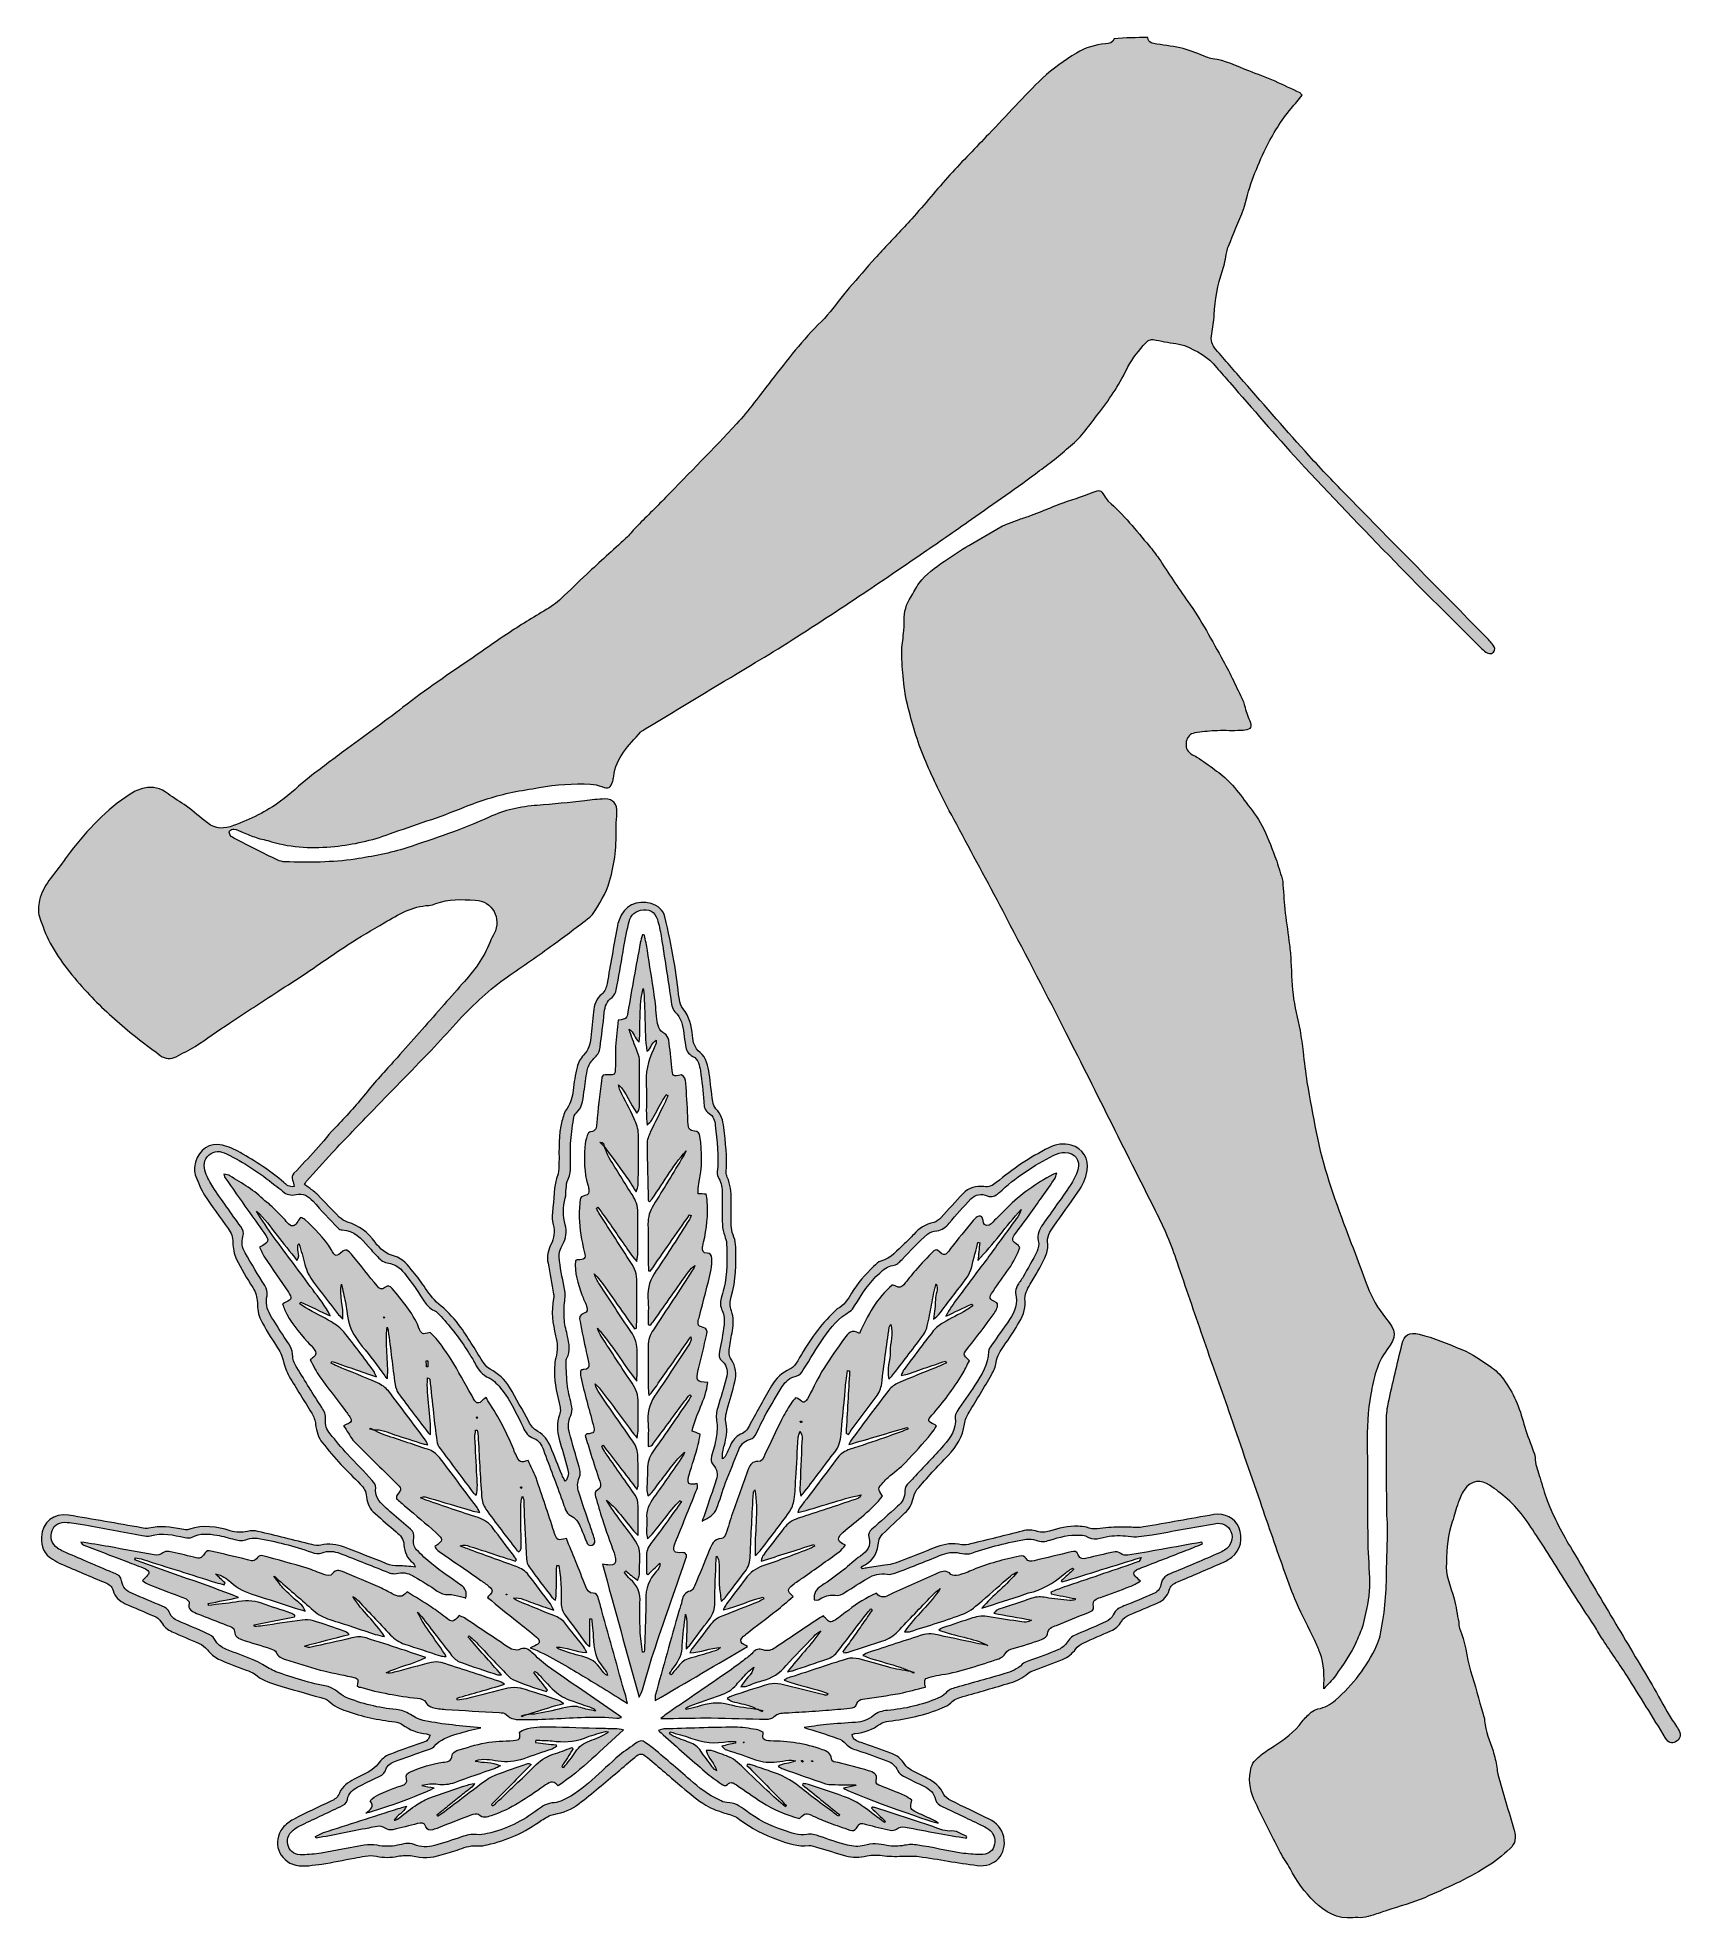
# Model space of a CAD drawing. Extents: x 605 to 1336, y -1354 to -516.
import ezdxf

# ---------------------------------------------------------------- set-up
doc = ezdxf.new("R2010")
doc.units = 0
doc.header["$MEASUREMENT"] = 0
doc.layers.add('katman 1', color=7, linetype='Continuous')

msp = doc.modelspace()

# ---------------------------------------------------------------- hatches: boundary and pattern name
at = {"layer": 'katman 1', "true_color": 0xffffff}
h = msp.add_hatch(color=7, dxfattribs=at)
h.dxf.hatch_style = 2
edge = h.paths.add_edge_path()
edge.add_spline(control_points=[(1098.73, -516.28), (1099.02, -518.7), (1100.85, -518.92), (1102.75, -519.14), (1106.7, -519.72), (1110.65, -520.23), (1114.52, -521.18), (1118.03, -522.06), (1121.39, -523.67), (1124.83, -524.91), (1125.7, -525.2), (1126.51, -525.64), (1127.46, -525.71), (1133.23, -526.3), (1138.35, -529.08), (1143.61, -531.05), (1147.56, -532.51), (1151.5, -534.12), (1155.38, -535.73), (1159.11, -537.34), (1162.83, -539.16), (1166.49, -540.84), (1166.78, -540.99), (1166.93, -541.36), (1167.37, -541.87), (1165.76, -543.84), (1164.22, -545.89), (1162.54, -547.86), (1157.94, -553.2), (1154.43, -559.12), (1151.28, -565.4), (1147.19, -573.74), (1143.9, -582.36), (1141.71, -591.35), (1141.64, -591.79), (1141.49, -592.23), (1141.34, -592.67), (1139.08, -598.15), (1136.81, -603.56), (1134.62, -609.04), (1134.25, -609.84), (1134.04, -610.79), (1133.89, -611.67), (1133.23, -614.45), (1132.94, -617.3), (1131.99, -619.93), (1129.8, -626.36), (1128.63, -632.94), (1128.26, -639.66), (1128.11, -642.52), (1127.75, -645.37), (1127.16, -648.14), (1126.58, -650.92), (1127.24, -653.04), (1128.99, -655.09), (1133.16, -659.76), (1137.25, -664.59), (1141.34, -669.27), (1151.07, -680.3), (1160.71, -691.49), (1170.58, -702.38), (1176.14, -708.59), (1181.98, -714.58), (1187.76, -720.5), (1208.15, -741.34), (1228.62, -762.02), (1249.01, -782.78), (1250.18, -784.02), (1251.35, -785.26), (1252.44, -786.58), (1253.18, -787.53), (1253.54, -788.7), (1252.59, -789.72), (1251.49, -790.82), (1250.25, -790.45), (1249.16, -789.72), (1248.35, -789.14), (1247.55, -788.41), (1246.82, -787.68), (1234.1, -775.03), (1221.31, -762.46), (1208.81, -749.6), (1194.34, -734.68), (1179.86, -719.7), (1165.76, -704.5), (1155.31, -693.17), (1145.36, -681.33), (1135.2, -669.78), (1133.23, -667.51), (1131.26, -665.39), (1129.36, -663.05), (1125.56, -658.38), (1120.51, -655.6), (1115.1, -653.33), (1114.3, -652.97), (1113.35, -652.82), (1112.47, -652.67), (1109.11, -652.09), (1105.68, -651.58), (1102.39, -650.85), (1100.49, -650.41), (1099.02, -650.63), (1097.78, -652.09), (1094.86, -655.45), (1092.01, -658.74), (1089.89, -662.83), (1086.31, -669.85), (1082.29, -676.5), (1077.32, -682.79), (1073.44, -687.69), (1070.01, -693.02), (1065.26, -697.19), (1060.5, -701.28), (1055.68, -705.3), (1050.56, -708.96), (1040.62, -716.41), (1030.39, -723.5), (1020.23, -730.59), (1012.7, -735.93), (1005.1, -741.12), (997.43, -746.38), (989.09, -752.08), (980.69, -757.85), (972.28, -763.48), (960.95, -771.01), (949.62, -778.39), (938.22, -785.7), (932.89, -789.14), (927.33, -792.35), (921.85, -795.64), (906.21, -805.07), (890.56, -814.5), (874.92, -823.93), (874.26, -824.37), (873.46, -824.73), (872.95, -825.32), (867.69, -831.17), (861.91, -836.65), (860.96, -845.13), (860.89, -845.79), (860.74, -846.44), (860.52, -847.1), (859.72, -850.24), (858.62, -850.76), (855.63, -849.59), (854.09, -849), (852.34, -848.56), (850.66, -848.49), (842.98, -848.12), (835.38, -848.64), (827.78, -850.02), (823.83, -850.76), (819.88, -851.19), (815.94, -852.07), (808.55, -853.68), (801.46, -855.8), (794.38, -858.72), (783.56, -863.25), (772.23, -866.62), (761.19, -870.64), (753.3, -873.56), (745.11, -875.31), (736.85, -876.19), (727.42, -877.14), (717.92, -876.85), (708.71, -874.07), (706.44, -873.34), (704.03, -872.98), (701.77, -872.24), (699.87, -871.59), (697.97, -870.71), (696.07, -869.98), (694.68, -869.39), (693.36, -868.74), (691.9, -868.44), (691.31, -868.3), (690.36, -868.88), (690, -869.39), (689.71, -869.76), (689.93, -870.78), (690.29, -871.22), (690.88, -871.88), (691.68, -872.46), (692.48, -872.83), (698.7, -875.97), (704.91, -879.12), (711.2, -882.19), (712.29, -882.7), (713.61, -883.06), (714.78, -883.06), (725.16, -883.35), (735.61, -883.35), (745.91, -881.82), (753.66, -880.65), (761.41, -879.26), (768.94, -876.78), (781.29, -872.68), (793.64, -868.59), (805.48, -863.18), (812.28, -860.04), (819.45, -858.43), (826.97, -857.92), (834.06, -857.48), (841.08, -856.6), (848.1, -855.87), (851.02, -855.58), (854.02, -855.07), (856.94, -855.07), (860.89, -855.07), (862.64, -857.26), (862.42, -861.28), (862.28, -863.18), (861.99, -865.15), (862.06, -867.05), (862.35, -875.46), (861.55, -883.57), (859.13, -891.69), (857.53, -897.17), (854.6, -901.85), (851.53, -906.52), (851.24, -906.96), (850.73, -907.33), (850.29, -907.69), (844.95, -911.79), (839.62, -915.88), (834.14, -919.83), (827.41, -924.72), (820.47, -929.4), (813.67, -934.15), (805.7, -939.78), (798.69, -946.43), (792.04, -953.52), (788.38, -957.4), (784.87, -961.49), (781.22, -965.36), (772.23, -974.72), (763.09, -984), (754.03, -993.36), (747.82, -999.79), (741.68, -1006.15), (735.54, -1012.65), (731.73, -1016.75), (728.01, -1020.91), (724.28, -1025.08), (723.91, -1025.45), (723.77, -1026.03), (723.4, -1026.69), (724.13, -1027.2), (724.79, -1027.64), (725.38, -1028.08), (726.69, -1029.1), (728.15, -1030.05), (729.32, -1031.29), (732.54, -1034.51), (735.61, -1037.94), (738.82, -1041.09), (739.85, -1042.11), (741.16, -1042.99), (742.55, -1043.35), (747.67, -1044.96), (751.69, -1048.03), (754.76, -1052.27), (756.95, -1055.41), (759.66, -1057.53), (763.38, -1058.56), (767.18, -1059.51), (769.38, -1062.65), (771.72, -1065.43), (773.76, -1067.77), (775.44, -1070.32), (777.2, -1072.88), (779.17, -1075.81), (781.29, -1078.44), (784.14, -1080.7), (787.5, -1083.34), (790.35, -1086.77), (792.91, -1090.21), (796.64, -1095.4), (799.78, -1100.95), (803.29, -1106.29), (803.95, -1107.31), (804.97, -1108.19), (806, -1108.77), (809.58, -1110.74), (812.57, -1113.3), (814.62, -1116.88), (817.55, -1121.93), (820.4, -1126.97), (823.17, -1132.09), (824.2, -1133.92), (825.29, -1135.52), (827.27, -1136.55), (830.04, -1138.01), (831.65, -1140.49), (832.82, -1143.27), (834.58, -1147.44), (836.26, -1151.75), (838.01, -1155.99), (838.3, -1156.79), (838.74, -1157.52), (839.33, -1158.69), (841.08, -1156.79), (841.01, -1154.97), (840.42, -1153.07), (839.18, -1148.68), (838.01, -1144.29), (836.7, -1139.91), (835.67, -1136.33), (835.53, -1132.67), (836.84, -1129.16), (837.57, -1127.34), (837.13, -1125.58), (836.7, -1123.83), (835.45, -1118.57), (834.28, -1113.38), (834.65, -1107.89), (834.72, -1106.51), (834.72, -1105.12), (835.16, -1103.8), (836.26, -1100.51), (835.89, -1097.22), (835.09, -1094.01), (833.84, -1088.52), (833.04, -1082.97), (834.21, -1077.41), (834.36, -1076.76), (834.28, -1076.03), (834.21, -1075.37), (833.41, -1070.76), (832.68, -1066.16), (831.73, -1061.63), (831.07, -1058.63), (831.8, -1055.93), (833.04, -1053.37), (834.5, -1050.44), (834.8, -1047.59), (834.06, -1044.45), (833.63, -1042.7), (833.48, -1040.8), (833.7, -1039.04), (834.43, -1033.27), (834.14, -1027.42), (836.18, -1021.86), (836.7, -1020.4), (836.62, -1018.72), (836.62, -1017.11), (836.7, -1010.83), (836.26, -1004.54), (837.94, -998.4), (838.45, -996.43), (839.03, -994.38), (840.2, -992.77), (841.96, -990.29), (842.54, -987.66), (842.91, -984.81), (843.35, -981.3), (843.79, -977.79), (844.66, -974.35), (845.17, -972.45), (846.2, -970.48), (847.59, -969.02), (849.78, -966.75), (850.51, -964.19), (850.8, -961.34), (851.17, -957.47), (851.46, -953.6), (851.97, -949.8), (852.34, -946.8), (853.14, -943.95), (855.63, -941.9), (857.16, -940.66), (857.67, -938.98), (858.04, -937.15), (859.5, -928.82), (860.96, -920.49), (862.5, -912.23), (862.72, -911.13), (863.01, -909.96), (863.37, -908.94), (865.49, -902.72), (871.34, -899.73), (877.63, -901.63), (880.7, -902.5), (883.04, -904.41), (883.77, -907.55), (885.23, -913.98), (886.62, -920.49), (887.79, -926.99), (888.81, -932.69), (889.32, -938.54), (890.2, -944.24), (890.42, -945.63), (890.93, -947.16), (891.81, -948.33), (894.66, -951.92), (895.68, -956.08), (896.05, -960.39), (896.27, -963.39), (896.92, -965.88), (899.41, -967.85), (902.33, -970.19), (902.92, -973.92), (903.5, -977.42), (904.16, -981.44), (904.38, -985.54), (905.04, -989.63), (905.18, -990.8), (905.69, -992.12), (906.5, -992.92), (908.76, -995.26), (909.64, -998.11), (910.01, -1001.25), (910.81, -1007.83), (911.47, -1014.41), (911.1, -1021.06), (911.03, -1021.86), (911.18, -1022.67), (911.54, -1023.4), (913, -1026.62), (913.3, -1029.98), (913.22, -1033.41), (913.15, -1036.12), (913.22, -1038.9), (913.22, -1041.67), (913.15, -1044.52), (913.3, -1047.37), (914.47, -1050.08), (915.05, -1051.39), (915.2, -1052.93), (915.27, -1054.46), (915.56, -1061.92), (915.49, -1069.3), (913.3, -1076.54), (912.64, -1078.66), (912.57, -1080.7), (913.37, -1082.9), (914.39, -1085.75), (914.32, -1088.74), (913.81, -1091.67), (913.37, -1094.23), (912.93, -1096.86), (912.49, -1099.42), (912.13, -1101.24), (912.27, -1102.92), (913.37, -1104.61), (915.27, -1107.6), (915.78, -1110.96), (914.9, -1114.47), (913.81, -1118.57), (912.71, -1122.66), (911.54, -1126.68), (910.88, -1128.8), (910.52, -1130.85), (911.03, -1133.04), (911.69, -1136.25), (911.03, -1139.4), (910.23, -1142.54), (909.71, -1144.51), (909.28, -1146.49), (909.35, -1148.75), (909.79, -1148.39), (910.37, -1148.1), (910.59, -1147.66), (911.4, -1146.05), (912.13, -1144.37), (912.93, -1142.69), (913.95, -1140.57), (915.27, -1138.67), (917.46, -1137.79), (919.66, -1136.91), (920.75, -1135.16), (921.78, -1133.18), (924.84, -1127.48), (927.99, -1121.78), (931.28, -1116.15), (933.18, -1112.86), (935.88, -1110.31), (939.54, -1108.7), (940.93, -1108.04), (942.09, -1106.43), (942.9, -1105.04), (947.14, -1097.59), (951.82, -1090.43), (958.03, -1084.36), (958.83, -1083.55), (959.56, -1082.6), (960.51, -1082.02), (963.51, -1080.41), (965.19, -1077.78), (966.87, -1075), (969.5, -1070.54), (972.87, -1066.67), (976.67, -1063.16), (977.69, -1062.28), (978.71, -1060.97), (979.88, -1060.68), (984.63, -1059.65), (987.12, -1055.78), (990.41, -1052.93), (991.87, -1051.69), (993.26, -1050.22), (994.5, -1048.84), (996.91, -1046.13), (999.76, -1044.23), (1003.42, -1043.5), (1004.59, -1043.28), (1005.83, -1042.26), (1006.71, -1041.31), (1010, -1037.8), (1013.14, -1034.14), (1016.43, -1030.71), (1018.99, -1028), (1022.28, -1027.05), (1025.79, -1027.57), (1028.12, -1027.86), (1029.59, -1027.13), (1031.27, -1025.74), (1038.5, -1019.75), (1046.25, -1014.48), (1054.66, -1010.32), (1057.8, -1008.78), (1061.09, -1008.05), (1064.6, -1009.07), (1069.64, -1010.61), (1072.64, -1015.14), (1071.76, -1020.4), (1071.18, -1023.98), (1069.57, -1027.13), (1067.59, -1030.05), (1064.09, -1035.17), (1060.5, -1040.14), (1056.92, -1045.18), (1055.17, -1047.59), (1053.56, -1049.86), (1054.15, -1053.29), (1054.44, -1055.19), (1053.71, -1057.39), (1052.83, -1059.21), (1050.93, -1063.23), (1048.74, -1067.11), (1046.4, -1070.91), (1044.94, -1073.32), (1043.77, -1075.51), (1044.06, -1078.51), (1044.5, -1082.46), (1042.74, -1085.89), (1040.77, -1089.11), (1038.94, -1092.25), (1036.9, -1095.25), (1034.78, -1098.25), (1033.09, -1100.59), (1031.63, -1102.85), (1031.19, -1105.85), (1030.98, -1107.68), (1030.1, -1109.58), (1029.15, -1111.26), (1025.93, -1116.88), (1022.57, -1122.44), (1019.13, -1127.99), (1018.11, -1129.68), (1017.31, -1131.21), (1017.09, -1133.26), (1016.43, -1138.81), (1013.65, -1143.27), (1009.78, -1147.22), (1005.03, -1152.12), (1000.42, -1157.23), (995.96, -1162.35), (995.09, -1163.37), (994.65, -1164.98), (994.28, -1166.37), (993.7, -1168.93), (992.53, -1171.05), (990.63, -1172.8), (987.34, -1175.94), (983.9, -1179.01), (980.69, -1182.23), (979.88, -1183.03), (979.01, -1184.28), (978.93, -1185.3), (978.64, -1189.83), (977.03, -1193.49), (972.94, -1195.82), (972.35, -1196.19), (971.7, -1196.41), (971.11, -1196.7), (971.33, -1196.99), (971.55, -1197.29), (971.77, -1197.65), (972.5, -1197.51), (973.16, -1197.29), (973.89, -1197.21), (976.45, -1196.85), (979.01, -1196.48), (981.64, -1196.04), (983.17, -1195.82), (984.78, -1195.68), (986.24, -1195.17), (992.46, -1192.83), (998.52, -1190.27), (1004.73, -1187.93), (1008.32, -1186.62), (1011.97, -1185.96), (1015.84, -1186.91), (1017.09, -1187.2), (1018.55, -1186.83), (1019.86, -1186.54), (1027.54, -1184.71), (1035.14, -1182.81), (1042.82, -1180.84), (1045.08, -1180.26), (1047.35, -1180.26), (1049.54, -1180.99), (1051.37, -1181.57), (1053.12, -1181.35), (1054.88, -1180.84), (1059.04, -1179.6), (1063.21, -1178.5), (1067.67, -1178.72), (1068.91, -1178.79), (1070.23, -1178.72), (1071.4, -1179.16), (1074.68, -1180.48), (1077.9, -1179.67), (1081.19, -1179.31), (1084.33, -1178.94), (1087.55, -1179.23), (1090.69, -1179.16), (1092.74, -1179.16), (1094.78, -1179.38), (1096.76, -1179.01), (1107.21, -1177.26), (1117.66, -1175.36), (1128.11, -1173.53), (1132.87, -1172.73), (1137.47, -1175.14), (1139.22, -1179.16), (1141.27, -1183.91), (1140.03, -1189.54), (1136.08, -1192.46), (1134.69, -1193.49), (1133.23, -1194.36), (1131.7, -1195.02), (1125.12, -1197.87), (1118.54, -1200.72), (1111.89, -1203.5), (1110.06, -1204.23), (1108.75, -1205.18), (1108.23, -1207.15), (1107.5, -1209.86), (1105.6, -1211.69), (1103.12, -1212.78), (1098.95, -1214.61), (1094.71, -1216.44), (1090.55, -1218.12), (1089.01, -1218.78), (1087.69, -1219.51), (1086.96, -1221.04), (1085.94, -1223.01), (1084.26, -1224.33), (1082.21, -1225.28), (1078.12, -1227.04), (1074.03, -1228.79), (1070.01, -1230.69), (1068.76, -1231.27), (1067.45, -1232.22), (1066.64, -1233.32), (1065.04, -1235.37), (1063.21, -1236.98), (1060.8, -1237.93), (1056.63, -1239.53), (1052.46, -1241.07), (1048.3, -1242.68), (1047.27, -1243.12), (1046.11, -1243.48), (1045.3, -1244.21), (1043.04, -1246.26), (1040.4, -1247.5), (1037.48, -1248.38), (1030.46, -1250.5), (1023.45, -1252.54), (1016.43, -1254.52), (1014.46, -1255.1), (1012.56, -1255.69), (1011.02, -1257.3), (1010, -1258.32), (1008.61, -1258.98), (1007.22, -1259.56), (999.55, -1262.7), (991.58, -1264.46), (983.39, -1265.48), (982.08, -1265.63), (980.61, -1265.92), (979.59, -1266.72), (976.23, -1269.14), (972.57, -1270.52), (968.48, -1270.89), (968.04, -1270.96), (967.6, -1271.11), (967.09, -1271.33), (967.46, -1273.74), (969.21, -1274.33), (971.11, -1274.98), (975.57, -1276.45), (979.96, -1278.05), (984.34, -1279.66), (986.97, -1280.61), (989.09, -1282.29), (990.63, -1284.78), (991.29, -1285.8), (992.31, -1286.61), (993.41, -1287.19), (995.67, -1288.51), (998.08, -1289.53), (1000.42, -1290.77), (1003.64, -1292.45), (1006.34, -1294.57), (1007.88, -1298.01), (1008.39, -1299.18), (1009.85, -1300.13), (1011.09, -1300.79), (1016.72, -1303.64), (1022.42, -1306.27), (1028.05, -1309.04), (1031.41, -1310.65), (1033.75, -1313.21), (1034.56, -1316.94), (1036.24, -1324.54), (1030.68, -1330.68), (1022.79, -1329.66), (1014.09, -1328.49), (1005.47, -1326.95), (996.77, -1325.64), (994.65, -1325.34), (992.46, -1325.56), (990.34, -1325.56), (987.41, -1325.56), (984.42, -1325.71), (981.49, -1325.34), (978.86, -1325.05), (976.3, -1324.76), (973.67, -1325.42), (970.53, -1326.22), (967.31, -1326.22), (964.17, -1325.34), (960, -1324.17), (955.84, -1322.79), (951.74, -1321.62), (950.43, -1321.25), (949.04, -1320.67), (947.8, -1320.81), (942.97, -1321.32), (938.51, -1319.79), (934.13, -1318.25), (927.99, -1316.06), (922.14, -1313.14), (916.95, -1309.12), (915.2, -1307.73), (913.22, -1307.14), (911.1, -1306.56), (907.96, -1305.61), (904.74, -1304.51), (901.97, -1302.83), (898.24, -1300.49), (894.8, -1297.57), (891.37, -1294.72), (886.18, -1290.41), (881.21, -1285.95), (876.02, -1281.64), (873.46, -1279.52), (872.8, -1279.59), (870.32, -1281.56), (867.76, -1283.61), (865.27, -1285.87), (862.79, -1287.99), (857.09, -1292.75), (851.46, -1297.57), (845.61, -1302.1), (842.32, -1304.66), (838.52, -1306.12), (834.36, -1306.93), (832.46, -1307.29), (830.56, -1308.39), (828.87, -1309.56), (821.49, -1314.82), (813.53, -1318.55), (804.68, -1320.45), (803.44, -1320.74), (802.12, -1321.1), (800.95, -1320.96), (797.88, -1320.45), (795.11, -1321.47), (792.33, -1322.42), (789.62, -1323.37), (786.92, -1324.1), (784.14, -1324.98), (779.9, -1326.29), (775.66, -1326.37), (771.28, -1325.42), (769.23, -1324.98), (766.97, -1325.2), (764.85, -1325.56), (761.63, -1326.08), (758.49, -1326.29), (755.34, -1325.56), (751.98, -1324.69), (748.77, -1325.93), (745.55, -1326.37), (740.73, -1327.1), (735.9, -1328.41), (731.08, -1329), (727.28, -1329.44), (723.4, -1330.39), (719.53, -1329.51), (711.85, -1327.76), (708.78, -1319.13), (713.68, -1312.92), (714.92, -1311.38), (716.68, -1310.07), (718.43, -1309.12), (723.91, -1306.27), (729.47, -1303.64), (735.1, -1301.08), (736.85, -1300.27), (738.17, -1299.32), (738.9, -1297.42), (740.07, -1294.35), (742.77, -1292.67), (745.48, -1291.21), (747.82, -1289.97), (750.23, -1288.94), (752.49, -1287.63), (753.81, -1286.82), (755.05, -1285.8), (756, -1284.56), (757.46, -1282.51), (759.22, -1280.98), (761.56, -1280.1), (766.02, -1278.42), (770.55, -1276.81), (775.08, -1275.28), (777.93, -1274.33), (778, -1274.4), (779.24, -1271.62), (778.73, -1271.48), (778.22, -1271.18), (777.71, -1271.11), (773.76, -1270.67), (770.18, -1269.43), (766.97, -1267.02), (766.02, -1266.29), (764.7, -1265.92), (763.53, -1265.77), (756.15, -1264.9), (748.91, -1263.36), (741.89, -1260.88), (739.12, -1259.85), (736.41, -1258.76), (734.22, -1256.56), (733.34, -1255.69), (731.81, -1255.32), (730.57, -1254.96), (723.99, -1253.06), (717.41, -1251.23), (710.83, -1249.26), (707.32, -1248.23), (703.96, -1246.92), (701.11, -1244.43), (700.09, -1243.55), (698.7, -1243.19), (697.38, -1242.75), (693.22, -1241.07), (689.05, -1239.68), (685.03, -1237.78), (683.13, -1236.9), (681.52, -1235.29), (680.13, -1233.69), (679.04, -1232.44), (677.94, -1231.49), (676.4, -1230.84), (672.38, -1229.15), (668.44, -1227.4), (664.49, -1225.65), (662.44, -1224.77), (660.69, -1223.45), (659.67, -1221.48), (658.86, -1219.95), (657.55, -1219.14), (656.08, -1218.56), (651.84, -1216.8), (647.68, -1214.97), (643.51, -1213.15), (640.88, -1211.98), (638.98, -1210.08), (638.18, -1207.23), (637.67, -1205.33), (636.35, -1204.52), (634.67, -1203.79), (628.09, -1201.09), (621.58, -1198.31), (615.15, -1195.53), (613.76, -1194.95), (612.52, -1194.14), (611.21, -1193.41), (607.4, -1191.22), (606.09, -1187.71), (606.24, -1183.55), (606.53, -1176.89), (611.79, -1172.65), (618.37, -1173.75), (629.19, -1175.58), (639.93, -1177.48), (650.75, -1179.38), (651.84, -1179.6), (653.09, -1179.82), (654.11, -1179.6), (659.01, -1178.36), (663.83, -1179.01), (668.73, -1180.04), (669.83, -1180.26), (671.07, -1180.4), (672.09, -1180.04), (678.23, -1177.99), (684.3, -1178.87), (690.29, -1180.69), (692.92, -1181.5), (695.33, -1181.64), (697.97, -1180.99), (699.43, -1180.62), (701.18, -1180.62), (702.64, -1180.99), (710.61, -1182.89), (718.58, -1184.93), (726.62, -1186.83), (727.93, -1187.13), (729.4, -1187.49), (730.64, -1187.13), (734.29, -1186.25), (737.73, -1186.76), (741.09, -1188), (747.38, -1190.42), (753.66, -1192.83), (759.88, -1195.39), (761.63, -1196.12), (763.31, -1196.41), (765.21, -1196.34), (767.55, -1196.26), (769.96, -1196.63), (772.67, -1196.85), (772.23, -1196.04), (772.08, -1195.39), (771.64, -1195.02), (769.01, -1192.97), (767.77, -1190.2), (767.62, -1187.05), (767.48, -1184.35), (766.02, -1182.74), (764.11, -1181.13), (760.97, -1178.5), (757.9, -1175.8), (754.76, -1173.09), (752.49, -1171.12), (751.18, -1168.63), (750.96, -1165.64), (750.81, -1163.3), (749.79, -1161.54), (748.18, -1159.94), (745.33, -1157.01), (742.33, -1154.16), (739.56, -1151.17), (736.71, -1148.1), (734, -1144.81), (731.37, -1141.59), (729.4, -1139.25), (728.67, -1136.4), (728.3, -1133.4), (728.08, -1131.65), (727.42, -1129.82), (726.55, -1128.36), (723.26, -1122.88), (719.75, -1117.54), (716.53, -1111.99), (715.36, -1109.94), (714.49, -1107.6), (713.97, -1105.34), (713.46, -1102.78), (712.22, -1100.73), (710.9, -1098.54), (708.42, -1094.74), (705.86, -1090.86), (703.89, -1086.84), (702.79, -1084.58), (702.35, -1081.8), (702.35, -1079.24), (702.28, -1076.68), (701.62, -1074.64), (700.31, -1072.52), (697.75, -1068.35), (695.19, -1064.19), (693, -1059.73), (691.97, -1057.53), (691.46, -1054.9), (691.46, -1052.49), (691.53, -1050.01), (690.73, -1048.1), (689.34, -1046.2), (685.76, -1041.31), (682.18, -1036.41), (678.89, -1031.37), (677.21, -1028.81), (676.11, -1025.88), (674.94, -1023.03), (674.06, -1020.99), (674.28, -1018.79), (674.87, -1016.68), (676.33, -1010.97), (681.08, -1007.83), (686.78, -1009.15), (689.49, -1009.8), (692.19, -1010.97), (694.68, -1012.36), (701.47, -1016.31), (708.2, -1020.48), (714.12, -1025.74), (715.29, -1026.76), (716.46, -1028), (718.8, -1027.49), (718.51, -1026.47), (718.36, -1025.59), (717.99, -1024.72), (717.55, -1023.47), (717.77, -1022.6), (718.65, -1021.65), (721.94, -1018.21), (725.23, -1014.7), (728.37, -1011.19), (731.59, -1007.61), (734.51, -1003.88), (737.87, -1000.45), (742.55, -995.62), (747.01, -990.65), (751.25, -985.32), (755.42, -980.06), (760.09, -975.23), (764.55, -970.19), (771.13, -962.81), (777.71, -955.35), (784.29, -947.9), (787.36, -944.39), (790.43, -940.81), (793.57, -937.37), (798.69, -931.74), (803.22, -925.82), (805.92, -918.66), (806.44, -917.42), (807.09, -916.17), (807.75, -915), (811.19, -908.21), (807.02, -900.53), (799.35, -900.09), (793.42, -899.8), (787.43, -899.44), (781.73, -901.63), (780.78, -901.99), (779.76, -902.43), (778.73, -902.43), (771.2, -902.72), (765.06, -906.53), (758.85, -910.18), (753.44, -913.32), (748.03, -916.47), (742.77, -919.9), (736.49, -923.99), (730.35, -928.31), (724.06, -932.55), (719.89, -935.32), (715.65, -938.03), (711.42, -940.81), (704.25, -945.48), (697.09, -950.09), (689.93, -954.84), (684.81, -958.2), (679.77, -961.86), (674.65, -965.15), (671.95, -966.9), (669.02, -968.21), (666.24, -969.75), (663.76, -971.07), (661.42, -970.92), (659.15, -969.17), (654.26, -965.44), (649.14, -961.93), (644.54, -957.91), (638.32, -952.57), (632.11, -947.09), (626.55, -941.1), (620.42, -934.37), (614.57, -927.36), (610.18, -919.24), (608.14, -915.44), (606.75, -911.57), (605.36, -907.55), (604.55, -905.06), (604.92, -902.72), (605.43, -900.17), (606.89, -893.44), (611.79, -888.98), (615.44, -883.65), (616.61, -881.97), (617.78, -880.28), (619.03, -878.68), (626.77, -868.88), (635.18, -859.75), (645.71, -852.88), (647.61, -851.63), (649.8, -850.68), (651.99, -850.24), (655.79, -849.51), (659.37, -850.1), (662.59, -852.73), (665.15, -854.78), (668.14, -856.31), (670.78, -858.28), (673.99, -860.7), (676.99, -863.25), (680.13, -865.74), (683.79, -868.66), (687.81, -868.44), (691.75, -866.91), (695.48, -865.52), (699.21, -863.99), (702.72, -862.16), (706.15, -860.4), (709.51, -858.43), (712.66, -856.09), (717.12, -852.73), (721.14, -848.86), (725.52, -845.42), (730.57, -841.47), (735.68, -837.67), (740.8, -833.87), (749.57, -827.37), (758.56, -821.01), (767.18, -814.28), (777.27, -806.39), (787.87, -799.3), (798.4, -792.06), (804.46, -787.82), (810.53, -783.58), (816.74, -779.56), (822.44, -775.84), (828.44, -772.4), (834.21, -768.75), (835.45, -767.94), (836.55, -766.92), (837.57, -765.9), (841.37, -762.31), (845.1, -758.59), (848.98, -755), (854.75, -749.67), (860.6, -744.41), (866.37, -739.07), (867.98, -737.61), (869.22, -735.85), (870.76, -734.32), (875.14, -729.86), (879.67, -725.48), (884.06, -720.94), (894.66, -710.05), (905.33, -699.31), (915.64, -688.12), (921.19, -682.13), (926.01, -675.41), (931.06, -668.9), (938.15, -659.84), (945.16, -650.7), (953.42, -642.59), (957.08, -639.01), (959.93, -634.69), (963.22, -630.75), (964.1, -629.72), (964.97, -628.63), (965.85, -627.6), (969.65, -623.22), (973.45, -618.83), (977.33, -614.45), (978.28, -613.35), (979.37, -612.26), (980.32, -611.16), (984.78, -606.41), (989.31, -601.73), (993.62, -596.91), (999.4, -590.47), (1004.88, -583.75), (1010.66, -577.32), (1016.28, -571.18), (1022.13, -565.26), (1027.91, -559.19), (1035.87, -550.86), (1043.55, -542.23), (1051.88, -534.34), (1056.34, -530.03), (1061.67, -526.59), (1066.94, -523.16), (1070.81, -520.67), (1075.27, -519.5), (1079.87, -518.99), (1081.48, -518.84), (1083.16, -518.7), (1083.75, -516.8), (1088.64, -516.28), (1093.69, -516.28), (1098.73, -516.28)], knot_values=[0, 0, 0, 0, 1, 1, 1, 2, 2, 2, 3, 3, 3, 4, 4, 4, 5, 5, 5, 6, 6, 6, 7, 7, 7, 8, 8, 8, 9, 9, 9, 10, 10, 10, 11, 11, 11, 12, 12, 12, 13, 13, 13, 14, 14, 14, 15, 15, 15, 16, 16, 16, 17, 17, 17, 18, 18, 18, 19, 19, 19, 20, 20, 20, 21, 21, 21, 22, 22, 22, 23, 23, 23, 24, 24, 24, 25, 25, 25, 26, 26, 26, 27, 27, 27, 28, 28, 28, 29, 29, 29, 30, 30, 30, 31, 31, 31, 32, 32, 32, 33, 33, 33, 34, 34, 34, 35, 35, 35, 36, 36, 36, 37, 37, 37, 38, 38, 38, 39, 39, 39, 40, 40, 40, 41, 41, 41, 42, 42, 42, 43, 43, 43, 44, 44, 44, 45, 45, 45, 46, 46, 46, 47, 47, 47, 48, 48, 48, 49, 49, 49, 50, 50, 50, 51, 51, 51, 52, 52, 52, 53, 53, 53, 54, 54, 54, 55, 55, 55, 56, 56, 56, 57, 57, 57, 58, 58, 58, 59, 59, 59, 60, 60, 60, 61, 61, 61, 62, 62, 62, 63, 63, 63, 64, 64, 64, 65, 65, 65, 66, 66, 66, 67, 67, 67, 68, 68, 68, 69, 69, 69, 70, 70, 70, 71, 71, 71, 72, 72, 72, 73, 73, 73, 74, 74, 74, 75, 75, 75, 76, 76, 76, 77, 77, 77, 78, 78, 78, 79, 79, 79, 80, 80, 80, 81, 81, 81, 82, 82, 82, 83, 83, 83, 84, 84, 84, 85, 85, 85, 86, 86, 86, 87, 87, 87, 88, 88, 88, 89, 89, 89, 90, 90, 90, 91, 91, 91, 92, 92, 92, 93, 93, 93, 94, 94, 94, 95, 95, 95, 96, 96, 96, 97, 97, 97, 98, 98, 98, 99, 99, 99, 100, 100, 100, 101, 101, 101, 102, 102, 102, 103, 103, 103, 104, 104, 104, 105, 105, 105, 106, 106, 106, 107, 107, 107, 108, 108, 108, 109, 109, 109, 110, 110, 110, 111, 111, 111, 112, 112, 112, 113, 113, 113, 114, 114, 114, 115, 115, 115, 116, 116, 116, 117, 117, 117, 118, 118, 118, 119, 119, 119, 120, 120, 120, 121, 121, 121, 122, 122, 122, 123, 123, 123, 124, 124, 124, 125, 125, 125, 126, 126, 126, 127, 127, 127, 128, 128, 128, 129, 129, 129, 130, 130, 130, 131, 131, 131, 132, 132, 132, 133, 133, 133, 134, 134, 134, 135, 135, 135, 136, 136, 136, 137, 137, 137, 138, 138, 138, 139, 139, 139, 140, 140, 140, 141, 141, 141, 142, 142, 142, 143, 143, 143, 144, 144, 144, 145, 145, 145, 146, 146, 146, 147, 147, 147, 148, 148, 148, 149, 149, 149, 150, 150, 150, 151, 151, 151, 152, 152, 152, 153, 153, 153, 154, 154, 154, 155, 155, 155, 156, 156, 156, 157, 157, 157, 158, 158, 158, 159, 159, 159, 160, 160, 160, 161, 161, 161, 162, 162, 162, 163, 163, 163, 164, 164, 164, 165, 165, 165, 166, 166, 166, 167, 167, 167, 168, 168, 168, 169, 169, 169, 170, 170, 170, 171, 171, 171, 172, 172, 172, 173, 173, 173, 174, 174, 174, 175, 175, 175, 176, 176, 176, 177, 177, 177, 178, 178, 178, 179, 179, 179, 180, 180, 180, 181, 181, 181, 182, 182, 182, 183, 183, 183, 184, 184, 184, 185, 185, 185, 186, 186, 186, 187, 187, 187, 188, 188, 188, 189, 189, 189, 190, 190, 190, 191, 191, 191, 192, 192, 192, 193, 193, 193, 194, 194, 194, 195, 195, 195, 196, 196, 196, 197, 197, 197, 198, 198, 198, 199, 199, 199, 200, 200, 200, 201, 201, 201, 202, 202, 202, 203, 203, 203, 204, 204, 204, 205, 205, 205, 206, 206, 206, 207, 207, 207, 208, 208, 208, 209, 209, 209, 210, 210, 210, 211, 211, 211, 212, 212, 212, 213, 213, 213, 214, 214, 214, 215, 215, 215, 216, 216, 216, 217, 217, 217, 218, 218, 218, 219, 219, 219, 220, 220, 220, 221, 221, 221, 222, 222, 222, 223, 223, 223, 224, 224, 224, 225, 225, 225, 226, 226, 226, 227, 227, 227, 228, 228, 228, 229, 229, 229, 230, 230, 230, 231, 231, 231, 232, 232, 232, 233, 233, 233, 234, 234, 234, 235, 235, 235, 236, 236, 236, 237, 237, 237, 238, 238, 238, 239, 239, 239, 240, 240, 240, 241, 241, 241, 242, 242, 242, 243, 243, 243, 244, 244, 244, 245, 245, 245, 246, 246, 246, 247, 247, 247, 248, 248, 248, 249, 249, 249, 250, 250, 250, 251, 251, 251, 252, 252, 252, 253, 253, 253, 254, 254, 254, 255, 255, 255, 256, 256, 256, 257, 257, 257, 258, 258, 258, 259, 259, 259, 260, 260, 260, 261, 261, 261, 262, 262, 262, 263, 263, 263, 264, 264, 264, 265, 265, 265, 266, 266, 266, 267, 267, 267, 268, 268, 268, 269, 269, 269, 270, 270, 270, 271, 271, 271, 272, 272, 272, 273, 273, 273, 274, 274, 274, 275, 275, 275, 276, 276, 276, 277, 277, 277, 278, 278, 278, 279, 279, 279, 280, 280, 280, 281, 281, 281, 282, 282, 282, 283, 283, 283, 284, 284, 284, 285, 285, 285, 286, 286, 286, 287, 287, 287, 288, 288, 288, 289, 289, 289, 290, 290, 290, 291, 291, 291, 292, 292, 292, 293, 293, 293, 294, 294, 294, 295, 295, 295, 296, 296, 296, 297, 297, 297, 298, 298, 298, 299, 299, 299, 300, 300, 300, 301, 301, 301, 302, 302, 302, 303, 303, 303, 304, 304, 304, 305, 305, 305, 306, 306, 306, 307, 307, 307, 308, 308, 308, 309, 309, 309, 310, 310, 310, 311, 311, 311, 312, 312, 312, 313, 313, 313, 314, 314, 314, 315, 315, 315, 316, 316, 316, 317, 317, 317, 318, 318, 318, 319, 319, 319, 320, 320, 320, 321, 321, 321, 322, 322, 322, 323, 323, 323, 324, 324, 324, 325, 325, 325, 326, 326, 326, 327, 327, 327, 328, 328, 328, 329, 329, 329, 330, 330, 330, 331, 331, 331, 332, 332, 332, 333, 333, 333, 334, 334, 334, 335, 335, 335, 336, 336, 336, 337, 337, 337, 338, 338, 338, 339, 339, 339, 340, 340, 340, 341, 341, 341, 342, 342, 342, 343, 343, 343, 344, 344, 344, 345, 345, 345, 346, 346, 346, 347, 347, 347, 348, 348, 348, 349, 349, 349, 350, 350, 350, 351, 351, 351, 352, 352, 352, 353, 353, 353, 354, 354, 354, 355, 355, 355, 356, 356, 356, 357, 357, 357, 358, 358, 358, 359, 359, 359, 360, 360, 360, 361, 361, 361, 362, 362, 362, 363, 363, 363, 364, 364, 364, 365, 365, 365, 366, 366, 366, 367, 367, 367, 368, 368, 368, 369, 369, 369, 370, 370, 370, 371, 371, 371, 372, 372, 372, 373, 373, 373, 374, 374, 374, 375, 375, 375, 376, 376, 376, 377, 377, 377, 378, 378, 378, 379, 379, 379, 380, 380, 380, 381, 381, 381, 382, 382, 382, 383, 383, 383, 384, 384, 384, 385, 385, 385, 386, 386, 386, 387, 387, 387, 388, 388, 388, 389, 389, 389, 390, 390, 390, 391, 391, 391, 392, 392, 392, 393, 393, 393, 394, 394, 394, 395, 395, 395, 396, 396, 396, 397, 397, 397, 398, 398, 398, 399, 399, 399, 400, 400, 400, 401, 401, 401, 402, 402, 402, 403, 403, 403, 404, 404, 404, 404], degree=3, periodic=1)
edge = h.paths.add_edge_path()
edge.add_spline(control_points=[(801.9, -1268.33), (798.32, -1269.21), (794.74, -1270.01), (791.31, -1271.11), (787.5, -1272.28), (783.7, -1273.45), (780.93, -1276.81), (780.2, -1277.69), (778.81, -1277.98), (777.64, -1278.35), (773.03, -1280.03), (768.35, -1281.56), (763.82, -1283.24), (762, -1283.9), (760.24, -1284.92), (759.58, -1286.97), (759, -1288.8), (757.68, -1289.6), (756, -1290.33), (753, -1291.72), (750.01, -1293.18), (747.08, -1294.72), (744.75, -1295.89), (742.92, -1297.57), (742.41, -1300.27), (742.04, -1302.1), (740.73, -1302.83), (739.19, -1303.49), (733.2, -1306.34), (727.2, -1309.19), (721.21, -1312.04), (720.19, -1312.55), (719.16, -1313.14), (718.29, -1313.87), (715.95, -1315.84), (715.22, -1318.62), (716.17, -1321.25), (717.04, -1323.66), (719.31, -1325.05), (722.53, -1324.91), (725.23, -1324.76), (728.01, -1324.69), (730.71, -1324.17), (737.14, -1323.08), (743.5, -1321.76), (749.93, -1320.67), (751.84, -1320.37), (753.81, -1320.23), (755.64, -1320.67), (758.71, -1321.32), (761.7, -1321.25), (764.77, -1320.67), (767.18, -1320.15), (769.67, -1319.28), (772.15, -1320.37), (775.08, -1321.62), (778.22, -1321.62), (781.22, -1320.74), (785.24, -1319.57), (789.33, -1318.33), (793.28, -1316.94), (795.47, -1316.21), (797.52, -1315.55), (799.93, -1315.92), (801.46, -1316.13), (803.15, -1315.84), (804.68, -1315.48), (812.94, -1313.58), (820.4, -1309.92), (827.12, -1304.88), (829.31, -1303.2), (831.58, -1301.81), (834.5, -1301.74), (835.82, -1301.74), (837.13, -1301.08), (838.38, -1300.57), (843.2, -1298.45), (847.37, -1295.16), (851.31, -1291.65), (855.41, -1287.99), (859.35, -1284.19), (863.52, -1280.61), (865.93, -1278.56), (868.71, -1276.88), (871.27, -1274.98), (872.51, -1274.03), (873.75, -1273.96), (875, -1274.91), (875.8, -1275.5), (876.75, -1276.01), (877.55, -1276.66), (883.4, -1281.63), (889.25, -1286.46), (894.95, -1291.58), (898.9, -1295.08), (903.06, -1298.23), (907.89, -1300.49), (908.98, -1301), (910.23, -1301.66), (911.4, -1301.66), (914.69, -1301.66), (917.24, -1303.27), (919.73, -1305.17), (924.84, -1309.12), (930.55, -1311.97), (936.61, -1314.01), (939.9, -1315.11), (943.34, -1316.43), (946.99, -1315.84), (948.89, -1315.55), (950.57, -1315.99), (952.33, -1316.57), (956.57, -1318.03), (960.73, -1319.5), (965.05, -1320.59), (967.38, -1321.18), (970.16, -1321.47), (972.43, -1320.74), (975.94, -1319.64), (979.15, -1320.01), (982.51, -1320.74), (985.15, -1321.32), (987.7, -1321.18), (990.34, -1320.67), (992.31, -1320.3), (994.43, -1320.23), (996.4, -1320.59), (1002.83, -1321.62), (1009.19, -1323.01), (1015.63, -1324.1), (1018.4, -1324.54), (1021.33, -1324.76), (1024.18, -1324.83), (1027.17, -1324.91), (1029.44, -1323.52), (1030.24, -1321.25), (1031.19, -1318.47), (1030.61, -1316.06), (1028.49, -1314.09), (1027.54, -1313.28), (1026.44, -1312.55), (1025.35, -1312.04), (1019.35, -1309.19), (1013.43, -1306.34), (1007.44, -1303.49), (1005.9, -1302.76), (1004.59, -1302.1), (1004.22, -1300.27), (1003.64, -1297.42), (1001.66, -1295.74), (999.25, -1294.5), (996.18, -1292.96), (993.04, -1291.58), (990.04, -1289.89), (989.02, -1289.31), (987.85, -1288.51), (987.41, -1287.48), (986.39, -1285.14), (984.71, -1283.83), (982.51, -1283.02), (978.28, -1281.42), (973.96, -1279.88), (969.58, -1278.49), (967.6, -1277.83), (965.78, -1277.18), (964.31, -1275.5), (963.36, -1274.4), (962.05, -1273.52), (960.66, -1273.08), (955.4, -1271.26), (950.06, -1269.65), (945.75, -1268.26), (948.31, -1267.89), (952.04, -1267.31), (955.69, -1266.94), (960, -1266.5), (964.31, -1266.29), (968.63, -1265.99), (971.55, -1265.85), (974.26, -1264.9), (976.52, -1263), (978.35, -1261.46), (980.47, -1260.88), (982.81, -1260.66), (990.63, -1260), (998.08, -1258.17), (1005.32, -1255.25), (1006.56, -1254.74), (1007.88, -1254.01), (1008.68, -1253.06), (1009.92, -1251.52), (1011.53, -1250.94), (1013.36, -1250.42), (1020.6, -1248.38), (1027.83, -1246.4), (1035.07, -1244.28), (1037.92, -1243.48), (1040.62, -1242.31), (1042.82, -1240.12), (1043.55, -1239.39), (1044.79, -1239.02), (1045.81, -1238.66), (1050.2, -1236.98), (1054.58, -1235.44), (1058.9, -1233.61), (1060.43, -1232.96), (1062.11, -1231.64), (1062.92, -1230.18), (1064.01, -1228.28), (1065.4, -1227.4), (1067.3, -1226.67), (1071.61, -1224.92), (1075.93, -1223.09), (1080.17, -1221.11), (1081.41, -1220.53), (1082.8, -1219.36), (1083.31, -1218.19), (1084.26, -1215.85), (1086.01, -1215.05), (1088.06, -1214.17), (1092.45, -1212.49), (1096.69, -1210.59), (1101, -1208.76), (1102.75, -1208.03), (1104.21, -1206.79), (1104.51, -1204.81), (1104.94, -1201.53), (1107.21, -1200.43), (1109.91, -1199.33), (1116.79, -1196.56), (1123.58, -1193.56), (1130.38, -1190.63), (1131.18, -1190.27), (1132.06, -1189.83), (1132.79, -1189.32), (1135.86, -1187.35), (1136.96, -1184.28), (1135.72, -1181.06), (1134.69, -1178.36), (1131.92, -1176.89), (1128.33, -1177.55), (1119.12, -1179.16), (1109.91, -1180.91), (1100.71, -1182.45), (1097.56, -1182.96), (1094.35, -1183.62), (1091.28, -1183.25), (1087.91, -1182.89), (1084.77, -1182.59), (1081.48, -1183.18), (1077.97, -1183.84), (1074.46, -1185.37), (1070.96, -1183.03), (1070.3, -1182.59), (1069.2, -1182.74), (1068.25, -1182.67), (1063.72, -1182.38), (1059.41, -1183.54), (1055.17, -1184.86), (1053.12, -1185.52), (1051.08, -1185.88), (1048.88, -1184.86), (1047.64, -1184.28), (1045.96, -1184.28), (1044.57, -1184.5), (1036.31, -1185.81), (1028.27, -1187.93), (1020.38, -1190.63), (1019.06, -1191.07), (1017.45, -1191.22), (1016.06, -1190.85), (1013.07, -1190.12), (1010.14, -1190.12), (1007.29, -1191.29), (1000.64, -1193.92), (993.99, -1196.63), (987.27, -1199.19), (985.8, -1199.77), (984.12, -1200.28), (982.73, -1200.06), (979.44, -1199.55), (976.59, -1200.21), (973.89, -1201.89), (970.6, -1203.94), (967.31, -1205.98), (964.02, -1208.1), (962.63, -1208.98), (961.24, -1209.71), (959.56, -1209.42), (957.44, -1209.05), (955.54, -1209.71), (953.64, -1210.59), (952.62, -1211.1), (951.6, -1212.05), (950.21, -1211.47), (949.92, -1208.54), (950.94, -1206.72), (953.42, -1205.18), (956.86, -1203.13), (960, -1200.65), (963.15, -1198.24), (965.78, -1196.26), (968.04, -1193.78), (970.82, -1191.95), (973.96, -1189.83), (975.57, -1187.42), (974.55, -1183.62), (974.18, -1182.08), (974.77, -1180.99), (975.86, -1180.04), (979.74, -1176.67), (983.54, -1173.24), (987.34, -1169.8), (989.39, -1167.98), (990.7, -1165.78), (990.63, -1162.93), (990.63, -1161.47), (991.14, -1160.3), (992.31, -1159.35), (993.11, -1158.69), (993.7, -1157.89), (994.43, -1157.09), (998.89, -1152.33), (1003.42, -1147.73), (1007.73, -1142.83), (1010.87, -1139.32), (1013.65, -1135.52), (1012.99, -1130.33), (1012.92, -1129.53), (1013.21, -1128.51), (1013.65, -1127.78), (1016.28, -1123.83), (1019.28, -1120.03), (1021.77, -1115.93), (1024.62, -1111.26), (1027.76, -1106.72), (1027.83, -1100.88), (1027.83, -1100), (1028.56, -1098.98), (1029.15, -1098.17), (1031.78, -1094.3), (1034.63, -1090.57), (1037.19, -1086.7), (1039.45, -1083.19), (1040.92, -1079.39), (1039.82, -1075), (1039.6, -1074.05), (1040.11, -1072.74), (1040.55, -1071.79), (1041.28, -1070.4), (1042.38, -1069.16), (1043.18, -1067.77), (1045.3, -1063.97), (1047.49, -1060.24), (1049.39, -1056.36), (1050.05, -1054.98), (1050.34, -1053.15), (1049.98, -1051.69), (1049.39, -1048.76), (1050.34, -1046.57), (1051.95, -1044.38), (1056.05, -1038.6), (1060.21, -1032.9), (1064.16, -1027.05), (1065.62, -1024.93), (1066.86, -1022.45), (1067.59, -1020.04), (1068.84, -1015.87), (1066.21, -1012.36), (1061.82, -1012.36), (1060.21, -1012.36), (1058.38, -1012.87), (1056.92, -1013.61), (1048.01, -1018.06), (1039.75, -1023.55), (1032.44, -1030.34), (1030.83, -1031.81), (1029.44, -1032.54), (1027.25, -1031.66), (1024.62, -1030.64), (1021.98, -1030.93), (1019.94, -1033.05), (1016.65, -1036.56), (1013.51, -1040.14), (1010.36, -1043.79), (1008.83, -1045.62), (1007.22, -1047.01), (1004.73, -1047.23), (1003.35, -1047.37), (1001.59, -1047.81), (1000.64, -1048.69), (996.69, -1052.34), (992.89, -1056.14), (989.31, -1060.02), (988.07, -1061.33), (987.05, -1062.5), (985.22, -1062.72), (982.81, -1063.02), (981.13, -1064.4), (979.37, -1066.01), (974.69, -1070.18), (971.48, -1075.44), (968.19, -1080.63), (967.6, -1081.58), (966.95, -1082.68), (966, -1083.19), (961.1, -1086.04), (957.59, -1090.21), (954.45, -1094.66), (951.23, -1099.34), (948.38, -1104.31), (945.38, -1109.14), (944.58, -1110.45), (943.78, -1111.62), (942.17, -1111.91), (939.39, -1112.43), (937.49, -1114.33), (936.03, -1116.52), (933.54, -1120.47), (931.13, -1124.49), (928.86, -1128.58), (927.33, -1131.36), (926.01, -1134.28), (924.55, -1137.13), (923.89, -1138.52), (923.09, -1139.76), (921.48, -1140.13), (918.85, -1140.79), (917.46, -1142.61), (916.51, -1144.95), (914.61, -1149.7), (912.64, -1154.45), (910.81, -1159.28), (909.35, -1163.15), (908.25, -1167.1), (906.79, -1170.9), (906.35, -1172.07), (905.4, -1173.17), (904.38, -1174.04), (903.28, -1174.99), (901.89, -1175.5), (900.29, -1176.45), (900.8, -1174.99), (901.31, -1173.9), (901.67, -1172.73), (903.28, -1167.9), (904.96, -1163.01), (906.57, -1158.11), (907.38, -1155.62), (907.08, -1153.36), (905.26, -1151.38), (904.16, -1150.21), (904.09, -1149.05), (904.53, -1147.58), (905.26, -1144.81), (906.13, -1142.1), (906.57, -1139.25), (906.94, -1136.84), (907.16, -1134.21), (906.79, -1131.8), (906.43, -1129.68), (906.64, -1127.78), (907.3, -1125.8), (908.62, -1121.56), (909.86, -1117.25), (911.03, -1112.94), (911.76, -1110.16), (911.69, -1107.31), (909.35, -1105.34), (907.74, -1103.95), (907.67, -1102.63), (908.03, -1100.8), (908.84, -1096.93), (909.64, -1092.98), (910.08, -1089.04), (910.3, -1086.99), (910.15, -1084.58), (909.28, -1082.75), (908.4, -1080.78), (908.18, -1079.17), (908.84, -1077.2), (909.35, -1075.81), (909.57, -1074.34), (909.93, -1072.88), (911.76, -1066.3), (911.4, -1059.51), (911.25, -1052.78), (911.25, -1051.69), (910.66, -1050.59), (910.37, -1049.49), (910.01, -1047.89), (909.35, -1046.2), (909.35, -1044.6), (909.2, -1039.92), (909.28, -1035.24), (909.28, -1030.56), (909.28, -1028.22), (908.98, -1026.03), (907.74, -1023.98), (907.23, -1023.18), (906.94, -1022.01), (907.08, -1021.06), (907.74, -1014.04), (906.94, -1007.17), (906.21, -1000.23), (905.99, -998.11), (905.33, -996.14), (903.43, -994.97), (901.38, -993.72), (901.16, -991.9), (901.02, -989.7), (900.72, -985.17), (900.29, -980.64), (899.55, -976.11), (899.19, -973.7), (898.68, -970.92), (896.19, -969.6), (894.07, -968.51), (893.2, -966.97), (892.9, -964.78), (892.68, -962.95), (892.39, -961.2), (892.17, -959.37), (891.73, -955.86), (891.08, -952.43), (888.23, -949.8), (887.57, -949.14), (887.06, -948.04), (886.91, -947.09), (886.11, -942.71), (885.52, -938.32), (884.86, -933.93), (883.91, -927.94), (883.04, -922.02), (882.09, -916.03), (881.65, -913.54), (881.14, -911.06), (880.4, -908.72), (879.38, -905.21), (876.46, -903.67), (872.88, -904.55), (869.66, -905.36), (868.2, -907.77), (867.54, -910.69), (866.59, -914.78), (865.86, -918.95), (865.13, -923.12), (864.11, -928.74), (863.23, -934.37), (862.13, -939.93), (861.91, -941.17), (861.18, -942.63), (860.23, -943.36), (857.82, -945.04), (857.09, -947.31), (856.8, -950.09), (856.28, -955.28), (855.48, -960.47), (854.9, -965.66), (854.68, -967.48), (853.95, -968.73), (852.63, -970.04), (851.31, -971.36), (849.93, -972.97), (849.49, -974.72), (848.61, -977.79), (848.54, -981.01), (847.95, -984.15), (847.22, -987.88), (847.59, -991.97), (844.22, -994.82), (843.57, -995.41), (843.2, -996.65), (843.05, -997.6), (842.54, -1001.18), (842.03, -1004.83), (841.81, -1008.42), (841.59, -1011.63), (841.74, -1014.77), (841.81, -1017.99), (841.81, -1020.18), (841.67, -1022.23), (840.64, -1024.28), (839.98, -1025.52), (839.98, -1027.13), (839.77, -1028.59), (839.62, -1029.9), (839.77, -1031.37), (839.4, -1032.68), (838.3, -1036.63), (838.38, -1040.58), (839.4, -1044.52), (840.13, -1047.59), (839.91, -1050.52), (838.23, -1053.44), (837.28, -1055.05), (836.55, -1057.17), (836.7, -1058.92), (837.13, -1063.45), (838.01, -1067.91), (838.96, -1072.37), (839.4, -1074.42), (839.55, -1076.25), (839.18, -1078.36), (838.74, -1081.22), (838.82, -1084.29), (839.03, -1087.21), (839.18, -1089.55), (839.98, -1091.89), (840.42, -1094.23), (841.01, -1097.44), (842.03, -1100.66), (840.06, -1103.87), (839.77, -1104.31), (839.77, -1104.97), (839.77, -1105.56), (839.91, -1109.21), (839.98, -1112.86), (840.42, -1116.45), (840.79, -1119.52), (841.81, -1122.44), (842.32, -1125.51), (842.54, -1126.75), (842.4, -1128.29), (841.88, -1129.38), (840.64, -1131.94), (840.5, -1134.43), (841.23, -1137.06), (842.69, -1142.1), (844.08, -1147.14), (845.61, -1152.19), (846.12, -1153.87), (846.34, -1155.48), (845.61, -1157.16), (844.74, -1159.21), (844.74, -1161.4), (845.39, -1163.52), (847, -1168.49), (848.76, -1173.46), (850.44, -1178.43), (851.09, -1180.4), (851.75, -1182.3), (852.41, -1184.28), (852.78, -1185.45), (852.78, -1186.61), (851.39, -1187.13), (849.93, -1187.64), (849.27, -1186.61), (848.83, -1185.52), (847.88, -1183.33), (847.07, -1181.06), (846.12, -1178.87), (845.17, -1176.75), (843.93, -1174.92), (841.67, -1173.9), (840.79, -1173.46), (840.06, -1172.36), (839.55, -1171.34), (838.96, -1170.1), (838.67, -1168.78), (838.16, -1167.46), (835.38, -1159.86), (832.53, -1152.26), (829.68, -1144.73), (828.87, -1142.54), (827.71, -1140.42), (825.44, -1139.62), (822.88, -1138.74), (821.71, -1136.91), (820.62, -1134.65), (817.84, -1128.87), (815.21, -1123.02), (811.19, -1117.98), (809.58, -1115.93), (807.75, -1113.74), (805.48, -1112.72), (802.34, -1111.33), (800.73, -1109.06), (799.27, -1106.29), (798.4, -1104.53), (797.3, -1102.92), (796.28, -1101.32), (792.77, -1095.54), (788.53, -1090.35), (784.14, -1085.31), (783.26, -1084.29), (782.24, -1083.26), (781, -1082.68), (779.1, -1081.8), (777.93, -1080.41), (776.83, -1078.8), (774.35, -1075.22), (772.08, -1071.57), (769.38, -1068.13), (767.26, -1065.5), (765.28, -1062.43), (761.56, -1061.85), (759.51, -1061.48), (757.83, -1060.82), (756.44, -1059.36), (754.91, -1057.68), (753.3, -1056.07), (751.84, -1054.32), (748.62, -1050.66), (745.48, -1047.08), (740.07, -1046.86), (739.48, -1046.86), (738.75, -1046.5), (738.31, -1046.06), (734.51, -1042.11), (730.71, -1038.16), (727.13, -1034.07), (725.08, -1031.73), (722.67, -1030.34), (719.6, -1031.07), (717.26, -1031.66), (715.36, -1031.15), (713.61, -1029.61), (712.51, -1028.66), (711.27, -1027.79), (710.1, -1026.91), (703.45, -1021.5), (696.36, -1016.75), (688.61, -1012.95), (685.98, -1011.63), (683.2, -1011.41), (680.86, -1013.46), (678.45, -1015.58), (678.23, -1018.5), (679.33, -1021.35), (680.13, -1023.55), (681.23, -1025.74), (682.54, -1027.71), (686.56, -1033.63), (690.73, -1039.48), (694.97, -1045.33), (695.99, -1046.72), (696.43, -1048.03), (695.92, -1049.79), (695.19, -1052.34), (695.55, -1054.76), (696.87, -1057.02), (699.79, -1061.92), (702.64, -1066.89), (705.64, -1071.64), (706.59, -1073.1), (707.03, -1074.42), (706.66, -1076.1), (706.01, -1079.17), (706.52, -1082.02), (708.13, -1084.65), (710.1, -1087.94), (712.15, -1091.23), (714.27, -1094.52), (716.09, -1097.22), (718.21, -1099.71), (718.14, -1103.36), (718.07, -1104.9), (719.09, -1106.65), (719.97, -1108.11), (723.55, -1114.03), (727.28, -1119.95), (731, -1125.8), (732.1, -1127.48), (732.9, -1129.16), (732.68, -1131.21), (732.47, -1133.55), (733.12, -1135.74), (734.73, -1137.57), (737.29, -1140.64), (739.77, -1143.71), (742.48, -1146.63), (746.13, -1150.58), (749.93, -1154.38), (753.52, -1158.33), (754.32, -1159.21), (755.12, -1160.52), (755.05, -1161.54), (754.69, -1165.2), (756.37, -1167.68), (758.93, -1169.88), (760.02, -1170.83), (761.12, -1171.92), (762.21, -1172.87), (764.99, -1175.29), (767.77, -1177.62), (770.55, -1180.04), (771.79, -1181.06), (772.3, -1182.38), (772.01, -1183.98), (771.64, -1185.88), (771.94, -1187.78), (773.25, -1189.17), (775.37, -1191.37), (777.56, -1193.56), (779.98, -1195.46), (784.22, -1198.75), (788.6, -1201.82), (792.99, -1204.89), (794.96, -1206.28), (795.76, -1208.03), (795.18, -1210.66), (794.3, -1210.37), (793.57, -1210.15), (792.77, -1210), (791.01, -1209.64), (789.26, -1208.98), (787.5, -1209.05), (785.53, -1209.13), (784, -1208.62), (782.46, -1207.52), (779.17, -1205.25), (775.74, -1203.21), (772.3, -1201.16), (770.11, -1199.84), (767.7, -1198.97), (765.14, -1199.63), (763.02, -1200.14), (761.19, -1199.55), (759.22, -1198.75), (752.57, -1195.97), (745.91, -1193.41), (739.19, -1190.78), (736.56, -1189.76), (733.85, -1189.54), (731.15, -1190.49), (729.54, -1191.07), (728.08, -1190.85), (726.47, -1190.27), (718.58, -1187.42), (710.54, -1185.45), (702.28, -1184.06), (700.89, -1183.84), (699.21, -1183.84), (697.97, -1184.42), (695.99, -1185.3), (694.24, -1185.15), (692.34, -1184.64), (689.71, -1183.91), (687.08, -1183.11), (684.37, -1182.67), (680.64, -1182.08), (676.92, -1181.64), (673.33, -1183.62), (672.46, -1184.06), (671.14, -1183.91), (670.04, -1183.69), (665, -1182.67), (660.03, -1181.35), (654.84, -1183.03), (653.75, -1183.4), (652.36, -1183.03), (651.11, -1182.81), (642.56, -1181.28), (634.08, -1179.67), (625.53, -1178.06), (622.97, -1177.62), (620.34, -1177.26), (617.71, -1176.97), (614.49, -1176.6), (611.94, -1177.99), (610.99, -1180.55), (609.89, -1183.47), (610.77, -1186.54), (613.4, -1188.44), (614.2, -1189.03), (615.15, -1189.54), (616.1, -1189.98), (622.9, -1192.9), (629.7, -1195.82), (636.57, -1198.75), (637.37, -1199.11), (638.25, -1199.41), (639.13, -1199.77), (640.59, -1200.36), (641.61, -1201.31), (641.9, -1202.99), (642.34, -1205.91), (644.1, -1207.59), (646.73, -1208.69), (651.19, -1210.52), (655.57, -1212.42), (660.03, -1214.24), (661.49, -1214.83), (662.66, -1215.49), (663.25, -1217.09), (663.91, -1218.92), (665.22, -1220.09), (667.05, -1220.82), (671.36, -1222.65), (675.67, -1224.4), (679.91, -1226.38), (681.23, -1226.96), (682.76, -1227.77), (683.35, -1228.94), (684.52, -1231.27), (686.34, -1232.59), (688.61, -1233.54), (692.56, -1235.07), (696.5, -1236.54), (700.45, -1238.07), (701.91, -1238.66), (703.3, -1239.46), (704.69, -1240.19), (706.66, -1241.29), (708.56, -1242.68), (710.61, -1243.41), (718.21, -1246.19), (725.96, -1248.52), (733.93, -1250.06), (735.24, -1250.35), (736.49, -1251.37), (737.73, -1252.11), (739.04, -1252.98), (740.21, -1254.15), (741.6, -1254.74), (748.84, -1257.73), (756.37, -1259.56), (764.11, -1260.22), (766.45, -1260.44), (768.43, -1261.24), (770.47, -1262.48), (772.45, -1263.73), (774.71, -1264.97), (776.98, -1265.26), (784.87, -1266.94), (793.28, -1267.53), (801.9, -1268.33)], knot_values=[0, 0, 0, 0, 1, 1, 1, 2, 2, 2, 3, 3, 3, 4, 4, 4, 5, 5, 5, 6, 6, 6, 7, 7, 7, 8, 8, 8, 9, 9, 9, 10, 10, 10, 11, 11, 11, 12, 12, 12, 13, 13, 13, 14, 14, 14, 15, 15, 15, 16, 16, 16, 17, 17, 17, 18, 18, 18, 19, 19, 19, 20, 20, 20, 21, 21, 21, 22, 22, 22, 23, 23, 23, 24, 24, 24, 25, 25, 25, 26, 26, 26, 27, 27, 27, 28, 28, 28, 29, 29, 29, 30, 30, 30, 31, 31, 31, 32, 32, 32, 33, 33, 33, 34, 34, 34, 35, 35, 35, 36, 36, 36, 37, 37, 37, 38, 38, 38, 39, 39, 39, 40, 40, 40, 41, 41, 41, 42, 42, 42, 43, 43, 43, 44, 44, 44, 45, 45, 45, 46, 46, 46, 47, 47, 47, 48, 48, 48, 49, 49, 49, 50, 50, 50, 51, 51, 51, 52, 52, 52, 53, 53, 53, 54, 54, 54, 55, 55, 55, 56, 56, 56, 57, 57, 57, 58, 58, 58, 59, 59, 59, 60, 60, 60, 61, 61, 61, 62, 62, 62, 63, 63, 63, 64, 64, 64, 65, 65, 65, 66, 66, 66, 67, 67, 67, 68, 68, 68, 69, 69, 69, 70, 70, 70, 71, 71, 71, 72, 72, 72, 73, 73, 73, 74, 74, 74, 75, 75, 75, 76, 76, 76, 77, 77, 77, 78, 78, 78, 79, 79, 79, 80, 80, 80, 81, 81, 81, 82, 82, 82, 83, 83, 83, 84, 84, 84, 85, 85, 85, 86, 86, 86, 87, 87, 87, 88, 88, 88, 89, 89, 89, 90, 90, 90, 91, 91, 91, 92, 92, 92, 93, 93, 93, 94, 94, 94, 95, 95, 95, 96, 96, 96, 97, 97, 97, 98, 98, 98, 99, 99, 99, 100, 100, 100, 101, 101, 101, 102, 102, 102, 103, 103, 103, 104, 104, 104, 105, 105, 105, 106, 106, 106, 107, 107, 107, 108, 108, 108, 109, 109, 109, 110, 110, 110, 111, 111, 111, 112, 112, 112, 113, 113, 113, 114, 114, 114, 115, 115, 115, 116, 116, 116, 117, 117, 117, 118, 118, 118, 119, 119, 119, 120, 120, 120, 121, 121, 121, 122, 122, 122, 123, 123, 123, 124, 124, 124, 125, 125, 125, 126, 126, 126, 127, 127, 127, 128, 128, 128, 129, 129, 129, 130, 130, 130, 131, 131, 131, 132, 132, 132, 133, 133, 133, 134, 134, 134, 135, 135, 135, 136, 136, 136, 137, 137, 137, 138, 138, 138, 139, 139, 139, 140, 140, 140, 141, 141, 141, 142, 142, 142, 143, 143, 143, 144, 144, 144, 145, 145, 145, 146, 146, 146, 147, 147, 147, 148, 148, 148, 149, 149, 149, 150, 150, 150, 151, 151, 151, 152, 152, 152, 153, 153, 153, 154, 154, 154, 155, 155, 155, 156, 156, 156, 157, 157, 157, 158, 158, 158, 159, 159, 159, 160, 160, 160, 161, 161, 161, 162, 162, 162, 163, 163, 163, 164, 164, 164, 165, 165, 165, 166, 166, 166, 167, 167, 167, 168, 168, 168, 169, 169, 169, 170, 170, 170, 171, 171, 171, 172, 172, 172, 173, 173, 173, 174, 174, 174, 175, 175, 175, 176, 176, 176, 177, 177, 177, 178, 178, 178, 179, 179, 179, 180, 180, 180, 181, 181, 181, 182, 182, 182, 183, 183, 183, 184, 184, 184, 185, 185, 185, 186, 186, 186, 187, 187, 187, 188, 188, 188, 189, 189, 189, 190, 190, 190, 191, 191, 191, 192, 192, 192, 193, 193, 193, 194, 194, 194, 195, 195, 195, 196, 196, 196, 197, 197, 197, 198, 198, 198, 199, 199, 199, 200, 200, 200, 201, 201, 201, 202, 202, 202, 203, 203, 203, 204, 204, 204, 205, 205, 205, 206, 206, 206, 207, 207, 207, 208, 208, 208, 209, 209, 209, 210, 210, 210, 211, 211, 211, 212, 212, 212, 213, 213, 213, 214, 214, 214, 215, 215, 215, 216, 216, 216, 217, 217, 217, 218, 218, 218, 219, 219, 219, 220, 220, 220, 221, 221, 221, 222, 222, 222, 223, 223, 223, 224, 224, 224, 225, 225, 225, 226, 226, 226, 227, 227, 227, 228, 228, 228, 229, 229, 229, 230, 230, 230, 231, 231, 231, 232, 232, 232, 233, 233, 233, 234, 234, 234, 235, 235, 235, 236, 236, 236, 237, 237, 237, 238, 238, 238, 239, 239, 239, 240, 240, 240, 241, 241, 241, 242, 242, 242, 243, 243, 243, 244, 244, 244, 245, 245, 245, 246, 246, 246, 247, 247, 247, 248, 248, 248, 249, 249, 249, 250, 250, 250, 251, 251, 251, 252, 252, 252, 253, 253, 253, 254, 254, 254, 255, 255, 255, 256, 256, 256, 257, 257, 257, 258, 258, 258, 259, 259, 259, 260, 260, 260, 261, 261, 261, 262, 262, 262, 263, 263, 263, 264, 264, 264, 265, 265, 265, 266, 266, 266, 267, 267, 267, 268, 268, 268, 269, 269, 269, 270, 270, 270, 271, 271, 271, 272, 272, 272, 273, 273, 273, 274, 274, 274, 275, 275, 275, 276, 276, 276, 277, 277, 277, 278, 278, 278, 279, 279, 279, 280, 280, 280, 281, 281, 281, 282, 282, 282, 283, 283, 283, 284, 284, 284, 285, 285, 285, 286, 286, 286, 287, 287, 287, 288, 288, 288, 289, 289, 289, 290, 290, 290, 291, 291, 291, 292, 292, 292, 293, 293, 293, 294, 294, 294, 295, 295, 295, 296, 296, 296, 297, 297, 297, 298, 298, 298, 299, 299, 299, 300, 300, 300, 301, 301, 301, 302, 302, 302, 303, 303, 303, 304, 304, 304, 305, 305, 305, 306, 306, 306, 307, 307, 307, 308, 308, 308, 309, 309, 309, 309], degree=3, periodic=1)
edge = h.paths.add_edge_path()
edge.add_spline(control_points=[(1182.2, -1245.23), (1185.71, -1240.34), (1189.15, -1235.37), (1191.63, -1229.81), (1192.66, -1227.55), (1193.61, -1225.21), (1194.41, -1222.87), (1194.99, -1221.11), (1195.14, -1219.29), (1195.58, -1217.53), (1197.04, -1212.27), (1197.55, -1207.01), (1197.33, -1201.6), (1197.11, -1195.68), (1196.68, -1189.76), (1196.6, -1183.84), (1196.46, -1170.24), (1196.53, -1156.65), (1196.38, -1143.05), (1196.31, -1135.23), (1196.6, -1127.48), (1197.99, -1119.88), (1199.23, -1112.94), (1200.55, -1106.14), (1205.15, -1100.22), (1209.76, -1094.3), (1209.32, -1091.81), (1204.57, -1085.97), (1201.13, -1081.73), (1198.43, -1077.12), (1196.53, -1072.08), (1193.31, -1063.53), (1190.1, -1054.98), (1186.88, -1046.42), (1181.55, -1032.32), (1176.5, -1018.14), (1173.65, -1003.3), (1172.26, -995.92), (1170.8, -988.53), (1169.56, -981.08), (1168.83, -976.62), (1168.39, -972.09), (1167.8, -967.56), (1167.37, -964.41), (1167.07, -961.2), (1166.49, -958.13), (1165.46, -952.72), (1164, -947.46), (1163.35, -942.05), (1162.69, -936.49), (1162.69, -930.94), (1162.32, -925.31), (1162.18, -922.9), (1161.81, -920.56), (1161.52, -918.22), (1160.93, -913.47), (1160.2, -908.79), (1159.69, -904.04), (1159.25, -899.95), (1159.11, -895.85), (1158.74, -891.76), (1158.67, -890.96), (1158.38, -890.23), (1158.16, -889.42), (1157.21, -886.5), (1156.4, -883.5), (1155.31, -880.65), (1153.48, -875.97), (1151.8, -871.22), (1149.46, -866.84), (1147.56, -863.25), (1144.93, -859.97), (1142.51, -856.68), (1140.25, -853.68), (1137.98, -850.61), (1135.42, -847.9), (1133.3, -845.71), (1130.89, -843.81), (1128.41, -841.91), (1125.92, -840.01), (1123.22, -838.26), (1120.59, -836.43), (1119.71, -835.84), (1118.76, -835.55), (1117.88, -834.97), (1115.91, -833.65), (1115.47, -831.68), (1115.84, -829.56), (1116.2, -827.44), (1117.52, -826.05), (1119.64, -825.68), (1122.56, -825.25), (1125.48, -824.88), (1128.48, -824.73), (1131.92, -824.59), (1135.35, -824.73), (1138.79, -824.66), (1139.81, -824.66), (1140.83, -824.66), (1141.86, -824.52), (1144.71, -824.08), (1145.22, -822.91), (1144.05, -820.28), (1143.1, -818.08), (1142.44, -815.82), (1141.71, -813.55), (1141.49, -812.82), (1141.42, -811.94), (1141.05, -811.29), (1138.2, -805.37), (1135.5, -799.3), (1132.28, -793.6), (1127.24, -784.68), (1122.56, -775.54), (1116.49, -767.14), (1112.03, -760.92), (1107.94, -754.49), (1103.63, -748.13), (1102.31, -746.16), (1100.85, -744.26), (1099.32, -742.43), (1093.47, -735.56), (1087.91, -728.47), (1081.12, -722.55), (1080.39, -721.89), (1079.87, -720.94), (1079.29, -720.07), (1077.61, -717.36), (1077.39, -717.43), (1074.32, -718.6), (1069.35, -720.5), (1064.23, -722.11), (1059.19, -723.94), (1056.63, -724.89), (1054.15, -725.99), (1051.66, -727.01), (1050.05, -727.67), (1048.52, -728.25), (1046.91, -728.84), (1045.08, -729.5), (1043.25, -730.01), (1041.43, -730.66), (1039.82, -731.25), (1038.21, -731.83), (1036.68, -732.49), (1035.51, -732.93), (1034.34, -733.37), (1033.24, -733.95), (1028.49, -736.66), (1023.74, -739.44), (1019.06, -742.21), (1015.33, -744.48), (1011.68, -746.74), (1008.17, -749.23), (1004.15, -752.15), (999.91, -754.93), (996.91, -759.1), (995.53, -761.07), (994.57, -763.26), (993.26, -765.24), (991.07, -768.38), (990.26, -771.82), (990.26, -775.54), (990.26, -777.44), (990.19, -779.42), (989.97, -781.32), (989.75, -784.17), (989.24, -786.95), (989.17, -789.8), (989.02, -793.89), (989.75, -797.98), (989.97, -802), (990.55, -810.55), (993.11, -818.59), (995.53, -826.63), (997.94, -834.68), (1001.59, -842.35), (1005.1, -850.02), (1007.66, -855.58), (1010.8, -860.92), (1013.65, -866.4), (1020.45, -879.19), (1027.39, -891.91), (1034.12, -904.7), (1043.18, -922.02), (1052.24, -939.27), (1061.09, -956.67), (1074.9, -983.86), (1088.43, -1011.19), (1102.17, -1038.38), (1105.97, -1045.84), (1109.26, -1053.44), (1111.89, -1061.41), (1115.62, -1072.44), (1119.42, -1083.48), (1123.22, -1094.45), (1127.02, -1105.41), (1130.97, -1116.37), (1134.84, -1127.41), (1139.52, -1140.86), (1144.12, -1154.38), (1148.8, -1167.9), (1152.45, -1178.5), (1156.11, -1189.03), (1159.84, -1199.55), (1161.37, -1203.94), (1162.98, -1208.4), (1164.88, -1212.64), (1167.44, -1218.34), (1170.36, -1223.89), (1173.07, -1229.59), (1173.87, -1231.35), (1174.6, -1233.17), (1175.33, -1234.93), (1177.31, -1240.05), (1177.31, -1245.38), (1177.01, -1251.08), (1178.84, -1249.11), (1180.67, -1247.28), (1182.2, -1245.23)], knot_values=[0, 0, 0, 0, 1, 1, 1, 2, 2, 2, 3, 3, 3, 4, 4, 4, 5, 5, 5, 6, 6, 6, 7, 7, 7, 8, 8, 8, 9, 9, 9, 10, 10, 10, 11, 11, 11, 12, 12, 12, 13, 13, 13, 14, 14, 14, 15, 15, 15, 16, 16, 16, 17, 17, 17, 18, 18, 18, 19, 19, 19, 20, 20, 20, 21, 21, 21, 22, 22, 22, 23, 23, 23, 24, 24, 24, 25, 25, 25, 26, 26, 26, 27, 27, 27, 28, 28, 28, 29, 29, 29, 30, 30, 30, 31, 31, 31, 32, 32, 32, 33, 33, 33, 34, 34, 34, 35, 35, 35, 36, 36, 36, 37, 37, 37, 38, 38, 38, 39, 39, 39, 40, 40, 40, 41, 41, 41, 42, 42, 42, 43, 43, 43, 44, 44, 44, 45, 45, 45, 46, 46, 46, 47, 47, 47, 48, 48, 48, 49, 49, 49, 50, 50, 50, 51, 51, 51, 52, 52, 52, 53, 53, 53, 54, 54, 54, 55, 55, 55, 56, 56, 56, 57, 57, 57, 58, 58, 58, 59, 59, 59, 60, 60, 60, 61, 61, 61, 62, 62, 62, 63, 63, 63, 64, 64, 64, 65, 65, 65, 66, 66, 66, 67, 67, 67, 68, 68, 68, 69, 69, 69, 70, 70, 70, 71, 71, 71, 72, 72, 72, 73, 73, 73, 73], degree=3, periodic=1)
edge = h.paths.add_edge_path()
edge.add_spline(control_points=[(1234.24, -1176.67), (1235.27, -1173.9), (1235.85, -1170.97), (1236.88, -1168.2), (1237.53, -1166.3), (1238.34, -1164.32), (1239.51, -1162.64), (1242.72, -1157.82), (1247.18, -1158.11), (1250.84, -1160.45), (1253.61, -1162.2), (1256.17, -1164.32), (1258.66, -1166.51), (1264.8, -1171.85), (1268.96, -1178.72), (1273.35, -1185.3), (1278.25, -1192.68), (1282.85, -1200.36), (1287.6, -1207.81), (1290.82, -1212.93), (1294.18, -1217.9), (1297.47, -1223.01), (1298.79, -1225.06), (1299.88, -1227.18), (1301.2, -1229.15), (1304.71, -1234.49), (1308.43, -1239.68), (1311.87, -1245.09), (1317.72, -1254.3), (1323.49, -1263.65), (1329.19, -1272.94), (1330.58, -1275.13), (1331.82, -1275.64), (1333.65, -1274.69), (1335.55, -1273.59), (1336.21, -1271.84), (1335.19, -1269.72), (1334.75, -1268.77), (1334.16, -1267.97), (1333.58, -1267.09), (1332.33, -1265.19), (1331.02, -1263.29), (1329.92, -1261.32), (1327.29, -1256.78), (1324.88, -1252.11), (1322.17, -1247.65), (1316.47, -1237.93), (1310.63, -1228.28), (1304.85, -1218.56), (1298.79, -1208.4), (1292.86, -1198.09), (1286.8, -1187.93), (1282.63, -1180.84), (1278.83, -1173.6), (1275.98, -1165.86), (1274.81, -1162.64), (1274.01, -1159.28), (1272.91, -1156.06), (1272.03, -1153.43), (1271.16, -1150.95), (1271.08, -1148.1), (1271.08, -1146.78), (1270.35, -1145.46), (1269.91, -1144.22), (1268.67, -1140.57), (1267.06, -1136.98), (1266.11, -1133.26), (1264.29, -1125.95), (1261.36, -1119.22), (1256.98, -1113.23), (1255.44, -1111.11), (1253.54, -1109.14), (1251.42, -1107.75), (1247.26, -1104.97), (1243.24, -1102.05), (1238.48, -1100.07), (1232.27, -1097.52), (1226.13, -1094.81), (1219.55, -1093.28), (1214.95, -1092.18), (1212.9, -1093.35), (1211.81, -1097.95), (1209.76, -1106.36), (1207.71, -1114.84), (1205.88, -1123.32), (1205.3, -1125.95), (1204.93, -1128.73), (1204.93, -1131.43), (1204.86, -1145.1), (1205.01, -1158.84), (1205.08, -1172.51), (1205.08, -1174.77), (1205.52, -1177.04), (1205.45, -1179.31), (1205.37, -1186.18), (1205.01, -1192.97), (1205.01, -1199.84), (1204.93, -1209.13), (1204.06, -1218.34), (1202.08, -1227.4), (1201.72, -1228.94), (1201.21, -1230.47), (1200.55, -1231.93), (1196.16, -1241.29), (1190.1, -1249.25), (1182.28, -1256.05), (1179.94, -1258.1), (1177.45, -1259.41), (1174.46, -1260), (1173.43, -1260.22), (1172.34, -1260.8), (1171.46, -1261.46), (1170, -1262.7), (1168.53, -1264.09), (1167.44, -1265.63), (1164, -1270.23), (1159.54, -1273.45), (1154.87, -1276.52), (1152.97, -1277.76), (1150.99, -1279), (1149.24, -1280.39), (1147.41, -1281.93), (1145.51, -1283.39), (1144.78, -1285.87), (1143.39, -1290.84), (1143.98, -1295.74), (1145.95, -1300.2), (1149.53, -1308.17), (1153.62, -1315.92), (1157.64, -1323.74), (1158.96, -1326.29), (1160.71, -1328.56), (1162.03, -1331.05), (1164.95, -1336.53), (1168.39, -1341.57), (1172.92, -1345.81), (1177.74, -1350.27), (1182.93, -1353.63), (1189.95, -1352.9), (1191.41, -1352.75), (1192.95, -1352.97), (1194.41, -1352.83), (1195.94, -1352.61), (1197.55, -1352.24), (1199.01, -1351.73), (1201.06, -1351.07), (1203.11, -1350.34), (1205.15, -1349.68), (1210.78, -1347.78), (1216.56, -1346.32), (1221.97, -1343.98), (1231.25, -1339.89), (1240.53, -1335.8), (1249.23, -1330.46), (1253.1, -1328.12), (1256.61, -1325.12), (1259.97, -1322.13), (1262.39, -1320.01), (1262.75, -1317.01), (1261.8, -1313.94), (1259.32, -1305.68), (1256.9, -1297.35), (1254.49, -1289.02), (1254.2, -1288.07), (1254.35, -1286.97), (1254.13, -1285.95), (1253.61, -1283.54), (1253.18, -1281.05), (1252.37, -1278.71), (1250.84, -1274.33), (1248.94, -1270.01), (1248.64, -1265.26), (1248.57, -1264.24), (1248.21, -1263.29), (1247.91, -1262.27), (1246.09, -1255.83), (1244.33, -1249.33), (1242.36, -1242.97), (1240.46, -1236.76), (1240.24, -1230.1), (1237.46, -1224.11), (1237.1, -1223.31), (1237.24, -1222.28), (1237.1, -1221.41), (1236.44, -1217.97), (1235.93, -1214.46), (1235.05, -1211.03), (1233.59, -1205.4), (1230.88, -1200.06), (1231.69, -1195.02), (1231.61, -1188.22), (1232.27, -1182.38), (1234.24, -1176.67)], knot_values=[0, 0, 0, 0, 1, 1, 1, 2, 2, 2, 3, 3, 3, 4, 4, 4, 5, 5, 5, 6, 6, 6, 7, 7, 7, 8, 8, 8, 9, 9, 9, 10, 10, 10, 11, 11, 11, 12, 12, 12, 13, 13, 13, 14, 14, 14, 15, 15, 15, 16, 16, 16, 17, 17, 17, 18, 18, 18, 19, 19, 19, 20, 20, 20, 21, 21, 21, 22, 22, 22, 23, 23, 23, 24, 24, 24, 25, 25, 25, 26, 26, 26, 27, 27, 27, 28, 28, 28, 29, 29, 29, 30, 30, 30, 31, 31, 31, 32, 32, 32, 33, 33, 33, 34, 34, 34, 35, 35, 35, 36, 36, 36, 37, 37, 37, 38, 38, 38, 39, 39, 39, 40, 40, 40, 41, 41, 41, 42, 42, 42, 43, 43, 43, 44, 44, 44, 45, 45, 45, 46, 46, 46, 47, 47, 47, 48, 48, 48, 49, 49, 49, 50, 50, 50, 51, 51, 51, 52, 52, 52, 53, 53, 53, 54, 54, 54, 55, 55, 55, 56, 56, 56, 57, 57, 57, 58, 58, 58, 59, 59, 59, 60, 60, 60, 61, 61, 61, 62, 62, 62, 63, 63, 63, 64, 64, 64, 64], degree=3, periodic=1)
edge = h.paths.add_edge_path()
edge.add_spline(control_points=[(863.01, -953.52), (866.74, -952.87), (866.74, -952.87), (867.25, -949.94), (869.08, -939.64), (870.9, -929.33), (872.8, -919.02), (873.02, -917.85), (873.46, -916.76), (873.83, -915.59), (874.12, -915.59), (874.41, -915.59), (874.7, -915.66), (875.14, -917.93), (875.58, -920.19), (875.95, -922.53), (876.97, -929.04), (878.07, -935.54), (879.02, -942.12), (879.53, -945.7), (879.82, -949.36), (880.19, -953.01), (880.48, -955.72), (880.99, -958.13), (883.77, -959.59), (884.57, -960.03), (885.23, -961.34), (885.45, -962.37), (886.03, -966.39), (886.54, -970.48), (886.84, -974.57), (887.13, -978.52), (887.2, -978.67), (891.15, -977.79), (892.54, -978.59), (892.98, -979.98), (893.05, -981.52), (893.42, -986.41), (893.71, -991.31), (894, -996.21), (894.07, -997.38), (894, -998.47), (894.07, -999.64), (894.29, -1002.13), (894.58, -1002.57), (897, -1002.86), (898.6, -1003.01), (899.12, -1003.81), (899.34, -1005.2), (900.43, -1012.22), (900.51, -1019.23), (898.82, -1026.25), (898.53, -1027.64), (898.6, -1029.1), (898.53, -1030.71), (899.92, -1030.78), (900.94, -1030.85), (902.19, -1030.93), (902.33, -1032.02), (902.62, -1032.97), (902.62, -1034), (902.99, -1040.21), (902.48, -1046.28), (900.94, -1052.34), (900.8, -1053), (900.65, -1053.66), (900.51, -1054.39), (900.29, -1056), (900.65, -1057.17), (902.55, -1057.17), (904.01, -1057.17), (904.6, -1058.12), (904.6, -1059.36), (904.6, -1061.04), (904.74, -1062.87), (904.38, -1064.48), (902.7, -1071.49), (900.87, -1078.36), (899.12, -1085.38), (898.9, -1086.19), (898.6, -1086.92), (898.53, -1087.72), (898.39, -1088.89), (898.75, -1089.62), (899.99, -1089.99), (902.62, -1090.79), (902.84, -1091.3), (902.26, -1093.79), (901.16, -1098.54), (900.07, -1103.36), (898.9, -1108.11), (898.82, -1108.48), (898.68, -1108.77), (898.6, -1109.14), (897.58, -1113.96), (897.87, -1114.4), (902.84, -1114.76), (902.04, -1122.37), (897.44, -1128.87), (895.9, -1136.33), (897.22, -1136.84), (898.17, -1137.2), (899.41, -1137.72), (899.19, -1139.32), (899.04, -1140.86), (898.6, -1142.39), (897.36, -1146.93), (895.9, -1151.38), (894.58, -1155.84), (894.44, -1156.35), (894.22, -1156.94), (894.07, -1157.45), (893.78, -1159.57), (894.51, -1160.3), (896.7, -1160.01), (897.14, -1159.94), (897.58, -1159.79), (898.17, -1159.64), (898.6, -1161.03), (898.09, -1162.13), (897.58, -1163.23), (894.51, -1170.83), (891.44, -1178.43), (888.37, -1186.1), (886.91, -1189.76), (887.71, -1190.85), (891.73, -1190.42), (892.03, -1190.42), (892.39, -1190.49), (892.68, -1190.49), (894, -1191.66), (893.2, -1192.83), (892.83, -1194), (888.08, -1207.67), (883.26, -1221.33), (878.65, -1235.08), (876.82, -1240.48), (875.43, -1246.04), (873.83, -1251.45), (873.53, -1252.47), (872.95, -1253.35), (872.29, -1254.81), (866.74, -1234.71), (861.4, -1215.34), (855.99, -1195.53), (857.23, -1195.75), (858.11, -1195.9), (858.99, -1195.97), (861.18, -1196.12), (861.99, -1195.39), (861.77, -1193.19), (861.69, -1192.32), (861.4, -1191.37), (861.11, -1190.56), (859.35, -1185.59), (857.53, -1180.69), (855.92, -1175.72), (854.82, -1172.36), (853.95, -1168.93), (852.92, -1165.56), (852.56, -1164.39), (852.56, -1163.23), (853.8, -1162.57), (855.55, -1161.62), (855.19, -1160.16), (854.75, -1158.69), (853.43, -1154.67), (852.12, -1150.65), (850.8, -1146.63), (849.93, -1143.86), (849.12, -1141.01), (848.32, -1138.3), (848.68, -1137.94), (848.76, -1137.64), (848.98, -1137.64), (852.41, -1137.35), (852.7, -1136.77), (851.83, -1133.4), (849.85, -1126.39), (848.02, -1119.3), (846.27, -1112.28), (846.05, -1111.33), (846.27, -1110.31), (846.27, -1109.21), (846.86, -1109.14), (847.29, -1108.99), (847.73, -1108.99), (849.63, -1109.06), (850.14, -1107.89), (849.93, -1106.36), (849.63, -1104.53), (849.12, -1102.78), (848.76, -1101.02), (847.81, -1096.57), (846.86, -1092.11), (845.98, -1087.65), (845.61, -1085.97), (845.69, -1084.5), (847.81, -1083.92), (849.41, -1083.48), (849.34, -1082.02), (848.9, -1080.78), (848.32, -1079.02), (847.44, -1077.41), (846.78, -1075.73), (845.1, -1070.76), (843.35, -1065.87), (844, -1060.53), (844.37, -1060.31), (844.52, -1060.09), (844.74, -1060.09), (848.17, -1060.17), (848.68, -1059.8), (847.88, -1056.51), (846.64, -1051.54), (845.76, -1046.5), (845.61, -1041.31), (845.54, -1038.68), (845.83, -1036.12), (846.05, -1033.49), (846.12, -1032.24), (847, -1031.81), (848.17, -1031.59), (849.78, -1031.29), (850.07, -1030.12), (849.85, -1028.74), (849.78, -1028.08), (849.63, -1027.42), (849.41, -1026.76), (847.73, -1021.28), (847.88, -1015.72), (848.1, -1010.1), (848.17, -1008.27), (848.68, -1006.52), (849.19, -1004.76), (849.41, -1004.1), (850.14, -1003.15), (850.66, -1003.15), (853.21, -1002.93), (853.29, -1001.18), (853.43, -999.28), (854.02, -993.07), (854.68, -986.78), (855.48, -980.57), (855.85, -977.64), (855.99, -977.64), (858.92, -977.86), (861.18, -978.01), (861.69, -977.57), (861.69, -975.16), (861.77, -971.87), (861.62, -968.51), (861.77, -965.22), (862.06, -961.2), (862.57, -957.4), (863.01, -953.52)], knot_values=[0, 0, 0, 0, 1, 1, 1, 2, 2, 2, 3, 3, 3, 4, 4, 4, 5, 5, 5, 6, 6, 6, 7, 7, 7, 8, 8, 8, 9, 9, 9, 10, 10, 10, 11, 11, 11, 12, 12, 12, 13, 13, 13, 14, 14, 14, 15, 15, 15, 16, 16, 16, 17, 17, 17, 18, 18, 18, 19, 19, 19, 20, 20, 20, 21, 21, 21, 22, 22, 22, 23, 23, 23, 24, 24, 24, 25, 25, 25, 26, 26, 26, 27, 27, 27, 28, 28, 28, 29, 29, 29, 30, 30, 30, 31, 31, 31, 32, 32, 32, 33, 33, 33, 34, 34, 34, 35, 35, 35, 36, 36, 36, 37, 37, 37, 38, 38, 38, 39, 39, 39, 40, 40, 40, 41, 41, 41, 42, 42, 42, 43, 43, 43, 44, 44, 44, 45, 45, 45, 46, 46, 46, 47, 47, 47, 48, 48, 48, 49, 49, 49, 50, 50, 50, 51, 51, 51, 52, 52, 52, 53, 53, 53, 54, 54, 54, 55, 55, 55, 56, 56, 56, 57, 57, 57, 58, 58, 58, 59, 59, 59, 60, 60, 60, 61, 61, 61, 62, 62, 62, 63, 63, 63, 64, 64, 64, 65, 65, 65, 66, 66, 66, 67, 67, 67, 68, 68, 68, 69, 69, 69, 70, 70, 70, 71, 71, 71, 72, 72, 72, 73, 73, 73, 74, 74, 74, 75, 75, 75, 76, 76, 76, 77, 77, 77, 78, 78, 78, 79, 79, 79, 80, 80, 80, 81, 81, 81, 82, 82, 82, 83, 83, 83, 84, 84, 84, 85, 85, 85, 85], degree=3, periodic=1)
edge = h.paths.add_edge_path()
edge.add_spline(control_points=[(856.8, -1009.73), (856.5, -1008.93), (856.72, -1007.76), (854.75, -1007.76), (855.63, -1008.56), (856.21, -1009.15), (856.8, -1009.73), (857.53, -1011.41), (858.04, -1013.17), (858.99, -1014.7), (862.35, -1020.26), (865.79, -1025.81), (869.29, -1031.29), (870.83, -1033.71), (871.71, -1036.19), (871.71, -1039.04), (871.71, -1045.11), (871.71, -1051.17), (871.71, -1057.17), (871.71, -1058.12), (871.49, -1059.07), (871.2, -1060.82), (868.42, -1057.97), (866.96, -1055.12), (865.13, -1052.64), (863.23, -1049.93), (861.4, -1047.15), (859.5, -1044.45), (857.67, -1041.89), (855.77, -1039.33), (853.95, -1036.78), (853.73, -1036.92), (853.51, -1036.99), (853.29, -1037.14), (853.8, -1038.09), (854.24, -1039.11), (854.82, -1039.99), (859.43, -1047.08), (863.96, -1054.17), (868.64, -1061.26), (870.39, -1063.89), (871.41, -1066.67), (871.34, -1069.89), (871.2, -1075.59), (871.34, -1081.29), (871.27, -1086.99), (871.27, -1088.16), (871.12, -1089.4), (871.05, -1090.57), (870.76, -1090.64), (870.46, -1090.72), (870.24, -1090.86), (867.32, -1086.7), (864.47, -1082.53), (861.47, -1078.44), (858.55, -1074.34), (855.92, -1070.03), (852.34, -1066.38), (852.85, -1068.06), (853.65, -1069.52), (854.6, -1070.91), (859.28, -1078), (863.81, -1085.09), (868.64, -1092.03), (870.61, -1094.88), (871.56, -1097.88), (871.41, -1101.32), (871.27, -1104.61), (871.41, -1107.97), (871.41, -1111.26), (871.41, -1111.99), (871.27, -1112.72), (871.2, -1114.11), (864.84, -1106.07), (860.09, -1097.73), (853.73, -1090.5), (854.09, -1091.89), (854.68, -1093.06), (855.41, -1094.15), (859.94, -1101.1), (864.47, -1108.11), (869.15, -1115.06), (870.98, -1117.69), (872, -1120.47), (871.85, -1123.68), (871.78, -1127.7), (871.85, -1131.65), (871.85, -1135.67), (871.85, -1136.62), (871.63, -1137.64), (871.49, -1139.47), (870.24, -1138.01), (869.51, -1137.2), (868.86, -1136.33), (864.11, -1129.9), (859.35, -1123.46), (854.53, -1117.1), (854.02, -1116.45), (853.36, -1115.93), (852.78, -1115.35), (853.07, -1116.96), (853.8, -1118.27), (854.6, -1119.44), (859.5, -1126.61), (864.47, -1133.77), (869.44, -1140.79), (870.98, -1142.91), (871.78, -1145.17), (871.78, -1147.8), (871.78, -1152.04), (871.85, -1156.28), (871.85, -1160.45), (871.85, -1160.89), (871.63, -1161.25), (871.41, -1162.42), (866.15, -1155.55), (861.18, -1149.12), (856.28, -1142.69), (856.06, -1142.83), (855.85, -1142.98), (855.63, -1143.12), (856.14, -1144.07), (856.65, -1145.03), (857.23, -1145.9), (861.4, -1151.9), (865.64, -1157.82), (869.81, -1163.88), (870.68, -1165.2), (871.71, -1166.66), (871.78, -1168.12), (872, -1172.87), (871.85, -1177.62), (871.85, -1182.81), (866.66, -1177.77), (863.23, -1171.48), (857.82, -1167.1), (859.72, -1170.39), (861.91, -1173.38), (864.11, -1176.38), (866.59, -1179.82), (869.51, -1182.96), (871.49, -1186.61), (873.61, -1190.56), (872.15, -1195.17), (872.44, -1199.41), (872.44, -1199.84), (872.51, -1200.36), (872.36, -1200.79), (872.22, -1201.38), (871.93, -1201.96), (871.63, -1202.84), (869.66, -1201.31), (867.98, -1199.99), (866.3, -1198.6), (866.08, -1198.82), (865.86, -1199.04), (865.71, -1199.26), (866.59, -1200.28), (867.32, -1201.38), (868.34, -1202.26), (871.56, -1205.11), (872.95, -1208.54), (872.66, -1212.85), (872.36, -1216.8), (872.66, -1220.82), (872.73, -1224.84), (872.8, -1226.52), (873.02, -1228.28), (873.24, -1229.96), (873.39, -1231.57), (873.61, -1233.17), (873.75, -1234.71), (874.05, -1234.71), (874.26, -1234.64), (874.56, -1234.64), (874.63, -1233.32), (874.7, -1232.01), (874.78, -1230.62), (874.92, -1224.26), (875.36, -1217.83), (875.22, -1211.47), (875.14, -1206.42), (876.68, -1202.33), (880.04, -1198.75), (880.77, -1197.94), (881.72, -1196.99), (881.57, -1195.17), (879.53, -1197.07), (877.85, -1198.6), (876.24, -1200.21), (876.02, -1200.06), (875.73, -1199.99), (875.51, -1199.84), (875.51, -1197.36), (875.58, -1194.87), (875.51, -1192.39), (875.43, -1190.12), (876.09, -1188.15), (877.48, -1186.4), (880.04, -1183.03), (882.6, -1179.67), (885.08, -1176.24), (887.13, -1173.38), (889.1, -1170.53), (891.08, -1167.68), (890.86, -1167.54), (890.64, -1167.39), (890.49, -1167.25), (885.38, -1172.36), (881.57, -1178.72), (876.09, -1184.35), (875.8, -1182.96), (875.58, -1182.23), (875.58, -1181.43), (875.58, -1179.38), (875.8, -1177.33), (875.65, -1175.29), (875.43, -1171.63), (876.75, -1168.71), (878.87, -1165.78), (883.26, -1159.79), (887.42, -1153.65), (891.66, -1147.58), (892.03, -1147), (892.25, -1146.34), (892.54, -1145.76), (890.35, -1147.58), (888.59, -1149.7), (886.91, -1151.9), (885.16, -1154.16), (883.55, -1156.5), (881.72, -1158.69), (880.04, -1160.74), (878.87, -1163.3), (876.24, -1165.13), (876.02, -1163.88), (875.73, -1163.08), (875.73, -1162.2), (875.8, -1158.91), (876.02, -1155.62), (876.09, -1152.26), (876.17, -1149.41), (877.33, -1147.07), (878.94, -1144.73), (884.13, -1137.5), (889.1, -1130.11), (894.22, -1122.8), (894.73, -1122.15), (895.02, -1121.34), (895.46, -1120.61), (895.24, -1120.47), (895.1, -1120.32), (894.88, -1120.17), (894.15, -1121.12), (893.34, -1122), (892.61, -1122.95), (888.08, -1129.02), (883.69, -1135.08), (879.16, -1141.08), (878.58, -1141.88), (878.14, -1143.12), (876.31, -1143.2), (876.31, -1139.25), (876.53, -1135.52), (876.24, -1131.8), (875.87, -1127.04), (877.41, -1123.17), (880.11, -1119.37), (885.01, -1112.35), (889.61, -1105.12), (894.37, -1097.95), (894.95, -1097.08), (895.75, -1096.27), (895.24, -1094.45), (892.98, -1097.66), (891.08, -1100.51), (889.1, -1103.29), (887.06, -1106.21), (885.01, -1109.06), (882.96, -1111.91), (880.99, -1114.62), (879.45, -1117.62), (876.6, -1120.54), (876.46, -1118.71), (876.31, -1117.69), (876.31, -1116.67), (876.31, -1110.6), (876.38, -1104.53), (876.31, -1098.54), (876.24, -1095.76), (877.12, -1093.49), (878.65, -1091.23), (884.5, -1082.53), (890.2, -1073.69), (895.97, -1064.92), (896.41, -1064.18), (896.78, -1063.45), (897.14, -1062.72), (895.9, -1063.38), (895.1, -1064.26), (894.37, -1065.28), (889.25, -1072.59), (884.13, -1079.83), (878.94, -1087.14), (878.43, -1087.87), (877.7, -1088.52), (877.12, -1089.26), (876.82, -1089.18), (876.53, -1089.04), (876.31, -1088.96), (876.31, -1085.02), (876.53, -1081), (876.24, -1077.05), (875.95, -1072.44), (877.26, -1068.64), (879.89, -1064.92), (885.01, -1057.46), (889.76, -1049.86), (894.66, -1042.26), (895.02, -1041.75), (895.17, -1041.01), (895.39, -1040.43), (895.17, -1040.36), (894.95, -1040.28), (894.73, -1040.14), (888.88, -1048.47), (883.04, -1056.88), (877.26, -1065.21), (877.04, -1065.14), (876.75, -1065.06), (876.53, -1064.99), (876.46, -1063.89), (876.31, -1062.8), (876.31, -1061.7), (876.31, -1055.85), (876.38, -1050.08), (876.24, -1044.23), (876.17, -1041.16), (877.04, -1038.46), (878.65, -1035.83), (883.18, -1028.59), (887.57, -1021.21), (892.03, -1013.9), (892.46, -1013.17), (892.83, -1012.44), (893.27, -1011.7), (886.84, -1018.5), (882.74, -1026.91), (876.97, -1034.36), (876.6, -1033.85), (876.38, -1033.71), (876.38, -1033.56), (876.17, -1025.23), (875.87, -1016.89), (875.8, -1008.56), (875.8, -1006.81), (876.53, -1004.98), (877.26, -1003.37), (879.31, -999.06), (881.5, -994.75), (883.62, -990.51), (884.21, -989.34), (884.57, -988.17), (885.08, -987), (884.86, -986.85), (884.57, -986.78), (884.35, -986.63), (883.69, -987.66), (883.04, -988.68), (882.45, -989.78), (880.84, -992.55), (879.38, -995.41), (877.77, -998.11), (877.41, -998.69), (876.82, -999.13), (875.87, -1000.16), (875.73, -997.96), (875.51, -996.5), (875.51, -995.11), (875.43, -991.02), (875.73, -986.85), (875.43, -982.76), (875.07, -976.99), (876.09, -971.65), (878.72, -966.53), (879.16, -965.66), (879.53, -964.63), (879.82, -963.68), (879.97, -963.32), (879.82, -962.88), (879.82, -962.44), (878.87, -963.03), (878.36, -963.83), (877.85, -964.63), (877.26, -965.51), (877.12, -966.75), (875.73, -967.26), (874.41, -957.84), (875.29, -948.55), (874.12, -939.34), (872.07, -947.09), (873.02, -955.06), (872.36, -963.32), (870.1, -961.49), (870.1, -958.71), (867.83, -957.54), (868.71, -960.54), (869.88, -963.32), (870.98, -966.17), (871.56, -967.78), (872.36, -969.38), (872.44, -971.07), (872.58, -977.72), (872.51, -984.29), (872.44, -990.95), (872.44, -992.19), (872.51, -993.65), (871.27, -994.82), (868.13, -990.73), (866.74, -985.83), (863.15, -982.25), (863.23, -983.2), (863.45, -984), (863.81, -984.81), (865.86, -988.97), (868.13, -993.14), (870.1, -997.38), (871.05, -999.5), (871.93, -1001.91), (872, -1004.18), (872.15, -1011.85), (872, -1019.45), (871.85, -1027.13), (871.85, -1027.78), (871.49, -1028.44), (870.98, -1029.9), (869.08, -1026.98), (867.69, -1024.71), (866.15, -1022.45), (862.94, -1018.21), (859.87, -1013.97), (856.8, -1009.73)], knot_values=[0, 0, 0, 0, 1, 1, 1, 2, 2, 2, 3, 3, 3, 4, 4, 4, 5, 5, 5, 6, 6, 6, 7, 7, 7, 8, 8, 8, 9, 9, 9, 10, 10, 10, 11, 11, 11, 12, 12, 12, 13, 13, 13, 14, 14, 14, 15, 15, 15, 16, 16, 16, 17, 17, 17, 18, 18, 18, 19, 19, 19, 20, 20, 20, 21, 21, 21, 22, 22, 22, 23, 23, 23, 24, 24, 24, 25, 25, 25, 26, 26, 26, 27, 27, 27, 28, 28, 28, 29, 29, 29, 30, 30, 30, 31, 31, 31, 32, 32, 32, 33, 33, 33, 34, 34, 34, 35, 35, 35, 36, 36, 36, 37, 37, 37, 38, 38, 38, 39, 39, 39, 40, 40, 40, 41, 41, 41, 42, 42, 42, 43, 43, 43, 44, 44, 44, 45, 45, 45, 46, 46, 46, 47, 47, 47, 48, 48, 48, 49, 49, 49, 50, 50, 50, 51, 51, 51, 52, 52, 52, 53, 53, 53, 54, 54, 54, 55, 55, 55, 56, 56, 56, 57, 57, 57, 58, 58, 58, 59, 59, 59, 60, 60, 60, 61, 61, 61, 62, 62, 62, 63, 63, 63, 64, 64, 64, 65, 65, 65, 66, 66, 66, 67, 67, 67, 68, 68, 68, 69, 69, 69, 70, 70, 70, 71, 71, 71, 72, 72, 72, 73, 73, 73, 74, 74, 74, 75, 75, 75, 76, 76, 76, 77, 77, 77, 78, 78, 78, 79, 79, 79, 80, 80, 80, 81, 81, 81, 82, 82, 82, 83, 83, 83, 84, 84, 84, 85, 85, 85, 86, 86, 86, 87, 87, 87, 88, 88, 88, 89, 89, 89, 90, 90, 90, 91, 91, 91, 92, 92, 92, 93, 93, 93, 94, 94, 94, 95, 95, 95, 96, 96, 96, 97, 97, 97, 98, 98, 98, 99, 99, 99, 100, 100, 100, 101, 101, 101, 102, 102, 102, 103, 103, 103, 104, 104, 104, 105, 105, 105, 106, 106, 106, 107, 107, 107, 108, 108, 108, 109, 109, 109, 110, 110, 110, 111, 111, 111, 112, 112, 112, 113, 113, 113, 114, 114, 114, 115, 115, 115, 116, 116, 116, 117, 117, 117, 118, 118, 118, 119, 119, 119, 120, 120, 120, 121, 121, 121, 122, 122, 122, 123, 123, 123, 124, 124, 124, 125, 125, 125, 126, 126, 126, 127, 127, 127, 128, 128, 128, 129, 129, 129, 130, 130, 130, 131, 131, 131, 132, 132, 132, 133, 133, 133, 134, 134, 134, 135, 135, 135, 136, 136, 136, 137, 137, 137, 138, 138, 138, 139, 139, 139, 140, 140, 140, 141, 141, 141, 142, 142, 142, 143, 143, 143, 144, 144, 144, 145, 145, 145, 146, 146, 146, 147, 147, 147, 147], degree=3, periodic=1)
edge = h.paths.add_edge_path()
edge.add_spline(control_points=[(740.65, -1133.99), (741.97, -1133.4), (742.63, -1133.18), (743.21, -1132.89), (744.23, -1132.38), (744.38, -1131.5), (743.87, -1130.55), (742.99, -1129.24), (742.04, -1127.92), (741.09, -1126.68), (737.44, -1121.85), (733.71, -1117.1), (730.2, -1112.21), (728.59, -1109.94), (727.35, -1107.31), (725.89, -1104.68), (726.47, -1104.17), (726.84, -1103.8), (727.28, -1103.51), (728.81, -1102.49), (728.59, -1101.17), (727.71, -1100), (726.84, -1098.83), (725.74, -1097.81), (724.72, -1096.71), (720.77, -1092.25), (716.97, -1087.72), (714.49, -1082.31), (714.12, -1081.51), (713.9, -1080.63), (713.61, -1079.75), (714.27, -1079.39), (714.63, -1079.17), (715, -1079.02), (717.77, -1077.78), (717.92, -1077.05), (716.17, -1074.49), (712.58, -1069.37), (709, -1064.19), (705.57, -1059), (704.62, -1057.61), (704.11, -1056), (703.38, -1054.54), (707.76, -1052.12), (707.83, -1051.91), (705.28, -1048.03), (703.01, -1044.6), (700.45, -1041.38), (698.11, -1038.02), (694.68, -1033.19), (691.31, -1028.3), (687.88, -1023.47), (687.73, -1023.25), (687.73, -1022.81), (687.51, -1022.01), (688.61, -1022.3), (689.49, -1022.38), (690.15, -1022.81), (695.63, -1026.1), (701.11, -1029.32), (705.71, -1033.85), (706.44, -1034.58), (707.4, -1035.09), (708.13, -1035.75), (710.17, -1037.73), (712.15, -1039.7), (714.12, -1041.75), (714.92, -1042.55), (715.51, -1043.57), (716.39, -1044.3), (717.92, -1045.55), (718.8, -1045.33), (719.97, -1043.65), (720.48, -1042.92), (720.99, -1042.18), (721.58, -1041.31), (722.31, -1041.6), (723.04, -1041.75), (723.48, -1042.18), (727.79, -1046.28), (732.1, -1050.37), (735.17, -1055.56), (737.14, -1058.85), (737.44, -1058.92), (740.36, -1056.36), (741.24, -1055.63), (741.97, -1055.63), (742.77, -1056.29), (743.5, -1056.88), (744.16, -1057.53), (744.75, -1058.19), (748.4, -1062.72), (752.05, -1067.25), (755.64, -1071.79), (756.66, -1073.03), (757.76, -1073.61), (759.14, -1072.44), (760.46, -1071.35), (761.48, -1071.79), (762.36, -1072.88), (766.75, -1078.29), (771.42, -1083.48), (774.13, -1090.06), (775.52, -1093.42), (775.59, -1093.42), (779.24, -1092.47), (783.05, -1095.91), (785.82, -1100.22), (788.6, -1104.53), (791.82, -1109.65), (794.67, -1114.98), (797.66, -1120.25), (798.03, -1120.83), (798.25, -1121.49), (798.61, -1122.07), (800, -1124.34), (800.81, -1124.41), (802.71, -1122.51), (802.93, -1122.29), (803.22, -1122.07), (804.17, -1121.34), (804.53, -1122), (804.83, -1122.73), (805.27, -1123.39), (809.8, -1130.04), (813.38, -1137.13), (816.45, -1144.59), (816.81, -1145.54), (817.25, -1146.49), (817.69, -1147.36), (819.15, -1150.29), (819.37, -1150.43), (822.95, -1149.48), (824.05, -1152.04), (825.44, -1154.53), (826.39, -1157.16), (829.17, -1165.13), (831.8, -1173.17), (834.43, -1181.13), (834.43, -1181.21), (834.5, -1181.35), (834.5, -1181.43), (835.82, -1185.08), (835.89, -1185.15), (839.91, -1184.13), (841.23, -1187.42), (842.69, -1190.78), (844, -1194.14), (845.54, -1197.94), (847, -1201.74), (848.54, -1205.62), (849.12, -1207.15), (849.93, -1208.54), (851.9, -1208.54), (853.14, -1208.54), (853.65, -1209.35), (854.02, -1210.44), (854.6, -1212.42), (855.19, -1214.39), (855.7, -1216.36), (859.21, -1229.01), (862.72, -1241.65), (866.3, -1254.23), (866.52, -1255.1), (866.74, -1255.98), (867.1, -1257.51), (859.65, -1252.91), (852.78, -1248.6), (845.76, -1244.43), (838.82, -1240.26), (832.02, -1235.95), (823.83, -1232.81), (824.93, -1232.3), (825.37, -1232.08), (825.88, -1231.93), (828.22, -1230.91), (828.58, -1229.67), (826.61, -1227.99), (823.83, -1225.57), (820.91, -1223.45), (818.06, -1221.11), (813.74, -1217.61), (809.36, -1214.1), (804.83, -1210.44), (805.27, -1209.86), (805.56, -1209.42), (805.92, -1209.13), (807.31, -1208.03), (806.95, -1206.86), (805.92, -1205.91), (804.68, -1204.74), (803.29, -1203.79), (801.83, -1202.77), (795.47, -1198.31), (789.04, -1193.92), (782.75, -1189.54), (782.17, -1189.1), (781.8, -1188.37), (781.36, -1187.78), (785.24, -1184.79), (785.31, -1184.64), (781.73, -1181.43), (777.42, -1177.55), (772.96, -1173.82), (768.5, -1170.1), (766.97, -1168.78), (765.43, -1167.39), (764.26, -1166.44), (764.33, -1165.42), (764.33, -1165.13), (764.41, -1164.98), (766.75, -1161.98), (766.67, -1161.98), (763.82, -1159.21), (757.46, -1152.99), (751.1, -1146.71), (744.89, -1140.35), (743.5, -1138.37), (742.33, -1136.25), (740.65, -1133.99)], knot_values=[0, 0, 0, 0, 1, 1, 1, 2, 2, 2, 3, 3, 3, 4, 4, 4, 5, 5, 5, 6, 6, 6, 7, 7, 7, 8, 8, 8, 9, 9, 9, 10, 10, 10, 11, 11, 11, 12, 12, 12, 13, 13, 13, 14, 14, 14, 15, 15, 15, 16, 16, 16, 17, 17, 17, 18, 18, 18, 19, 19, 19, 20, 20, 20, 21, 21, 21, 22, 22, 22, 23, 23, 23, 24, 24, 24, 25, 25, 25, 26, 26, 26, 27, 27, 27, 28, 28, 28, 29, 29, 29, 30, 30, 30, 31, 31, 31, 32, 32, 32, 33, 33, 33, 34, 34, 34, 35, 35, 35, 36, 36, 36, 37, 37, 37, 38, 38, 38, 39, 39, 39, 40, 40, 40, 41, 41, 41, 42, 42, 42, 43, 43, 43, 44, 44, 44, 45, 45, 45, 46, 46, 46, 47, 47, 47, 48, 48, 48, 49, 49, 49, 50, 50, 50, 51, 51, 51, 52, 52, 52, 53, 53, 53, 54, 54, 54, 55, 55, 55, 56, 56, 56, 57, 57, 57, 58, 58, 58, 59, 59, 59, 60, 60, 60, 61, 61, 61, 62, 62, 62, 63, 63, 63, 64, 64, 64, 65, 65, 65, 66, 66, 66, 67, 67, 67, 68, 68, 68, 69, 69, 69, 70, 70, 70, 71, 71, 71, 72, 72, 72, 73, 73, 73, 73], degree=3, periodic=1)
edge = h.paths.add_edge_path()
edge.add_spline(control_points=[(754.03, -1135.82), (753.59, -1135.52), (753.08, -1135.3), (752.64, -1135.01), (752.57, -1135.16), (752.57, -1135.3), (752.49, -1135.45), (753, -1135.6), (753.52, -1135.67), (754.03, -1135.82), (755.34, -1136.4), (756.66, -1137.2), (758.05, -1137.72), (764.77, -1139.98), (771.42, -1142.25), (778.15, -1144.44), (780.27, -1145.17), (782.02, -1146.27), (783.41, -1148.1), (788.89, -1155.4), (794.45, -1162.64), (799.93, -1169.95), (800.37, -1170.53), (800.66, -1171.27), (801.32, -1172.58), (799.64, -1172.22), (798.54, -1172), (797.52, -1171.7), (791.31, -1169.88), (785.09, -1167.98), (778.81, -1166.15), (777.71, -1165.86), (776.61, -1165.2), (774.93, -1166.08), (776.1, -1166.51), (776.83, -1166.81), (777.56, -1167.1), (785.24, -1169.73), (792.91, -1172.36), (800.59, -1174.85), (803.44, -1175.8), (805.63, -1177.26), (807.39, -1179.74), (810.16, -1183.54), (813.01, -1187.2), (815.86, -1190.93), (816.52, -1191.8), (817.03, -1192.75), (817.69, -1193.63), (817.55, -1193.85), (817.4, -1194), (817.25, -1194.22), (814.99, -1193.49), (812.72, -1192.83), (810.53, -1192.1), (806, -1190.63), (801.46, -1189.03), (796.86, -1187.64), (795.69, -1187.27), (794.45, -1186.61), (792.62, -1187.42), (794.01, -1188), (794.81, -1188.37), (795.69, -1188.66), (803, -1191.37), (810.24, -1194), (817.55, -1196.63), (819.74, -1197.43), (821.64, -1198.53), (823.1, -1200.43), (826.32, -1204.74), (829.61, -1208.98), (832.82, -1213.29), (833.26, -1213.88), (833.55, -1214.61), (834.28, -1216), (830.63, -1214.9), (827.85, -1213.73), (824.93, -1212.85), (822.15, -1211.98), (819.52, -1210.15), (816.38, -1210.66), (817.18, -1211.32), (818.06, -1211.83), (818.93, -1212.2), (824.34, -1214.39), (829.68, -1216.66), (835.09, -1218.78), (836.91, -1219.51), (838.45, -1220.6), (839.69, -1222.21), (842.1, -1225.43), (844.59, -1228.5), (847.07, -1231.64), (847.66, -1232.37), (848.1, -1233.32), (848.98, -1234.86), (843.86, -1234.56), (839.84, -1232.52), (835.45, -1232.44), (835.82, -1232.96), (836.26, -1233.25), (836.7, -1233.39), (840.06, -1234.49), (843.35, -1235.81), (846.78, -1236.54), (850.58, -1237.41), (853.43, -1239.31), (855.55, -1242.53), (856.14, -1243.48), (856.72, -1244.58), (858.26, -1245.09), (858.04, -1244.36), (857.97, -1243.99), (857.75, -1243.7), (857.38, -1243.12), (857.09, -1242.46), (856.65, -1241.95), (852.7, -1238), (852.19, -1232.88), (851.83, -1227.69), (851.75, -1226.01), (851.61, -1224.26), (851.46, -1222.58), (851.39, -1221.7), (851.17, -1220.82), (851.09, -1219.87), (850.8, -1219.87), (850.51, -1219.94), (850.29, -1219.94), (850.29, -1223.82), (850.29, -1227.77), (850.29, -1232.22), (849.41, -1231.49), (848.98, -1231.27), (848.76, -1230.98), (845.61, -1226.74), (842.54, -1222.5), (839.4, -1218.34), (838.23, -1216.73), (837.57, -1214.97), (837.57, -1212.93), (837.57, -1210.22), (837.65, -1207.45), (837.5, -1204.74), (837.35, -1201.89), (836.91, -1199.04), (836.62, -1196.19), (836.33, -1196.19), (836.04, -1196.19), (835.67, -1196.19), (835.09, -1201.16), (835.89, -1206.2), (835.09, -1211.61), (834.28, -1211.03), (833.84, -1210.88), (833.63, -1210.52), (830.19, -1205.98), (826.68, -1201.45), (823.39, -1196.77), (822.66, -1195.82), (822.22, -1194.51), (822.15, -1193.27), (821.71, -1185.88), (821.42, -1178.43), (821.05, -1171.05), (820.98, -1169.66), (821.05, -1168.27), (820.98, -1166.95), (820.91, -1166.44), (820.62, -1165.93), (820.4, -1165.34), (819.74, -1167.03), (819.59, -1168.56), (819.59, -1170.17), (819.59, -1175.65), (819.74, -1181.13), (819.74, -1186.61), (819.74, -1187.78), (820.1, -1189.1), (818.79, -1190.12), (818.35, -1189.76), (817.98, -1189.54), (817.69, -1189.17), (813.16, -1183.18), (808.48, -1177.26), (804.1, -1171.12), (803, -1169.51), (802.34, -1167.39), (802.2, -1165.42), (801.54, -1156.43), (801.1, -1147.44), (800.59, -1138.45), (800.51, -1137.64), (800.37, -1136.84), (800.22, -1135.96), (800, -1135.96), (799.71, -1135.96), (799.49, -1135.96), (799.42, -1137.06), (799.2, -1138.08), (799.2, -1139.18), (799.49, -1144.88), (799.78, -1150.58), (800.08, -1156.28), (800.22, -1159.06), (800.59, -1161.84), (799.71, -1164.91), (799.13, -1164.39), (798.76, -1164.18), (798.47, -1163.81), (793.5, -1157.23), (788.6, -1150.65), (783.7, -1144.07), (782.97, -1143.12), (782.39, -1141.88), (782.24, -1140.71), (781.66, -1136.62), (781.22, -1132.53), (780.78, -1128.51), (780.2, -1123.39), (779.68, -1118.35), (779.1, -1113.23), (779.1, -1113.08), (778.81, -1113.01), (778.15, -1112.65), (777.42, -1121.2), (779.83, -1129.38), (779.46, -1137.94), (778.95, -1137.57), (778.59, -1137.42), (778.44, -1137.13), (773.98, -1131.36), (769.52, -1125.51), (765.21, -1119.66), (764.41, -1118.49), (763.9, -1116.96), (763.68, -1115.57), (762.58, -1107.67), (761.63, -1099.71), (760.61, -1091.81), (760.53, -1091.23), (760.24, -1090.64), (760.09, -1090.06), (759.07, -1097.66), (760.9, -1105.12), (760.24, -1113.01), (759.51, -1112.79), (759.44, -1112.13), (759.07, -1111.7), (755.78, -1107.31), (752.57, -1102.85), (749.06, -1098.68), (745.26, -1094.08), (742.55, -1089.11), (742.19, -1083.04), (742.11, -1081.65), (741.82, -1080.34), (741.53, -1079.02), (740.94, -1076.32), (740.36, -1073.61), (739.77, -1070.91), (738.61, -1076.03), (741.02, -1080.85), (740.36, -1086.55), (739.26, -1085.38), (738.61, -1084.8), (738.02, -1083.99), (734.44, -1079.39), (731, -1074.71), (727.42, -1070.11), (725.52, -1067.69), (724.21, -1065.21), (723.55, -1062.21), (722.82, -1059.07), (721.79, -1056), (720.84, -1052.93), (719.31, -1055.27), (722.01, -1057.75), (719.97, -1060.38), (716.9, -1056.51), (713.97, -1052.86), (711.12, -1049.27), (708.2, -1045.62), (705.57, -1041.67), (701.99, -1038.46), (704.33, -1042.62), (707.1, -1046.42), (709.88, -1050.3), (712.73, -1054.17), (715.58, -1057.97), (718.43, -1061.85), (721.28, -1065.72), (724.21, -1069.52), (726.98, -1073.39), (729.69, -1077.2), (732.76, -1080.78), (734.8, -1085.09), (730.42, -1083.04), (726.03, -1081), (721.65, -1078.95), (721.5, -1079.17), (721.36, -1079.46), (721.21, -1079.68), (722.09, -1080.27), (722.96, -1081), (723.91, -1081.51), (727.71, -1083.63), (731.59, -1085.53), (735.32, -1087.79), (737.36, -1089.04), (739.41, -1090.43), (740.87, -1092.25), (745.48, -1097.95), (749.79, -1103.8), (754.17, -1109.65), (754.61, -1110.23), (754.76, -1110.96), (755.34, -1112.28), (748.25, -1109.79), (741.89, -1107.53), (735.54, -1105.34), (735.39, -1105.63), (735.32, -1105.85), (735.17, -1106.14), (736.05, -1106.58), (736.85, -1107.02), (737.73, -1107.38), (743.72, -1109.87), (749.79, -1112.21), (755.78, -1114.91), (757.61, -1115.72), (759.44, -1116.96), (760.68, -1118.49), (766.16, -1125.51), (771.42, -1132.67), (776.76, -1139.76), (777.27, -1140.42), (777.64, -1141.22), (778.29, -1142.47), (777.27, -1142.25), (776.69, -1142.17), (776.17, -1142.03), (771.94, -1140.71), (767.7, -1139.25), (763.46, -1138.08), (760.46, -1136.91), (757.46, -1135.38), (754.03, -1135.82)], knot_values=[0, 0, 0, 0, 1, 1, 1, 2, 2, 2, 3, 3, 3, 4, 4, 4, 5, 5, 5, 6, 6, 6, 7, 7, 7, 8, 8, 8, 9, 9, 9, 10, 10, 10, 11, 11, 11, 12, 12, 12, 13, 13, 13, 14, 14, 14, 15, 15, 15, 16, 16, 16, 17, 17, 17, 18, 18, 18, 19, 19, 19, 20, 20, 20, 21, 21, 21, 22, 22, 22, 23, 23, 23, 24, 24, 24, 25, 25, 25, 26, 26, 26, 27, 27, 27, 28, 28, 28, 29, 29, 29, 30, 30, 30, 31, 31, 31, 32, 32, 32, 33, 33, 33, 34, 34, 34, 35, 35, 35, 36, 36, 36, 37, 37, 37, 38, 38, 38, 39, 39, 39, 40, 40, 40, 41, 41, 41, 42, 42, 42, 43, 43, 43, 44, 44, 44, 45, 45, 45, 46, 46, 46, 47, 47, 47, 48, 48, 48, 49, 49, 49, 50, 50, 50, 51, 51, 51, 52, 52, 52, 53, 53, 53, 54, 54, 54, 55, 55, 55, 56, 56, 56, 57, 57, 57, 58, 58, 58, 59, 59, 59, 60, 60, 60, 61, 61, 61, 62, 62, 62, 63, 63, 63, 64, 64, 64, 65, 65, 65, 66, 66, 66, 67, 67, 67, 68, 68, 68, 69, 69, 69, 70, 70, 70, 71, 71, 71, 72, 72, 72, 73, 73, 73, 74, 74, 74, 75, 75, 75, 76, 76, 76, 77, 77, 77, 78, 78, 78, 79, 79, 79, 80, 80, 80, 81, 81, 81, 82, 82, 82, 83, 83, 83, 84, 84, 84, 85, 85, 85, 86, 86, 86, 87, 87, 87, 88, 88, 88, 89, 89, 89, 90, 90, 90, 91, 91, 91, 92, 92, 92, 93, 93, 93, 94, 94, 94, 95, 95, 95, 96, 96, 96, 97, 97, 97, 98, 98, 98, 99, 99, 99, 100, 100, 100, 101, 101, 101, 102, 102, 102, 103, 103, 103, 104, 104, 104, 105, 105, 105, 106, 106, 106, 107, 107, 107, 108, 108, 108, 109, 109, 109, 110, 110, 110, 111, 111, 111, 112, 112, 112, 113, 113, 113, 114, 114, 114, 115, 115, 115, 116, 116, 116, 116], degree=3, periodic=1)
edge = h.paths.add_edge_path()
edge.add_spline(control_points=[(778.22, -1105.12), (778, -1105.12), (777.71, -1105.12), (777.49, -1105.12), (777.56, -1105.99), (777.64, -1106.87), (777.71, -1107.75), (777.86, -1107.75), (778.08, -1107.75), (778.22, -1107.75), (778.22, -1106.87), (778.22, -1105.99), (778.22, -1105.12)], knot_values=[0, 0, 0, 0, 1, 1, 1, 2, 2, 2, 3, 3, 3, 4, 4, 4, 4], degree=3, periodic=1)
edge = h.paths.add_edge_path()
edge.add_spline(control_points=[(758.85, -1085.45), (758.78, -1085.45), (758.63, -1085.53), (758.63, -1085.53), (758.63, -1085.67), (758.71, -1085.82), (758.71, -1086.04), (758.78, -1086.04), (758.93, -1085.97), (758.93, -1085.97), (758.93, -1085.82), (758.93, -1085.67), (758.85, -1085.45)], knot_values=[0, 0, 0, 0, 1, 1, 1, 2, 2, 2, 3, 3, 3, 4, 4, 4, 4], degree=3, periodic=1)
edge = h.paths.add_edge_path()
edge.add_spline(control_points=[(820.1, -1161.62), (820.03, -1161.47), (819.96, -1161.25), (819.88, -1161.11), (819.74, -1161.18), (819.45, -1161.25), (819.45, -1161.4), (819.45, -1161.54), (819.59, -1161.76), (819.66, -1161.91), (819.81, -1161.84), (819.96, -1161.69), (820.1, -1161.62)], knot_values=[0, 0, 0, 0, 1, 1, 1, 2, 2, 2, 3, 3, 3, 4, 4, 4, 4], degree=3, periodic=1)
edge = h.paths.add_edge_path()
edge.add_spline(control_points=[(800.37, -1130.41), (800.22, -1130.26), (800.15, -1130.11), (800, -1130.04), (799.93, -1130.11), (799.78, -1130.26), (799.78, -1130.26), (799.86, -1130.41), (800, -1130.55), (800.15, -1130.7), (800.22, -1130.55), (800.3, -1130.48), (800.37, -1130.41)], knot_values=[0, 0, 0, 0, 1, 1, 1, 2, 2, 2, 3, 3, 3, 4, 4, 4, 4], degree=3, periodic=1)
edge = h.paths.add_edge_path()
edge.add_spline(control_points=[(813.31, -1209.27), (813.38, -1209.2), (813.38, -1209.13), (813.45, -1209.05), (813.38, -1208.98), (813.31, -1208.91), (813.23, -1208.98), (813.16, -1208.98), (813.16, -1209.13), (813.09, -1209.2), (813.16, -1209.2), (813.23, -1209.27), (813.31, -1209.27)], knot_values=[0, 0, 0, 0, 1, 1, 1, 2, 2, 2, 3, 3, 3, 4, 4, 4, 4], degree=3, periodic=1)
edge = h.paths.add_edge_path()
edge.add_spline(control_points=[(940.85, -1210), (938.22, -1212.2), (935.88, -1214.32), (933.32, -1216.29), (928.94, -1219.73), (924.48, -1223.09), (920.09, -1226.52), (919.95, -1226.67), (919.73, -1226.82), (919.58, -1226.96), (918.63, -1227.91), (917.1, -1228.86), (917.75, -1230.32), (918.12, -1231.2), (919.58, -1231.64), (920.53, -1232.22), (907.08, -1240.12), (893.42, -1248.09), (879.45, -1256.27), (879.45, -1255.39), (879.31, -1254.66), (879.45, -1254.01), (882.96, -1241.51), (886.47, -1228.94), (889.98, -1216.44), (890.42, -1214.9), (891.08, -1213.44), (891.37, -1211.83), (891.81, -1209.64), (892.68, -1208.1), (895.1, -1207.52), (895.9, -1207.3), (896.63, -1206.2), (897, -1205.33), (899.19, -1200.06), (901.38, -1194.8), (903.5, -1189.47), (904.53, -1186.83), (905.48, -1184.35), (908.98, -1184.2), (909.64, -1184.2), (910.59, -1182.96), (910.88, -1182.08), (911.98, -1179.09), (912.78, -1176.02), (913.81, -1172.95), (916.15, -1166.3), (918.56, -1159.64), (921.04, -1152.99), (921.7, -1151.24), (922.73, -1149.85), (925.06, -1149.92), (927.04, -1150), (927.55, -1148.24), (928.28, -1146.78), (930.77, -1141.66), (933.1, -1136.47), (935.66, -1131.36), (936.91, -1128.87), (938.29, -1126.53), (939.76, -1124.19), (940.41, -1123.17), (941.29, -1122.29), (941.95, -1121.49), (942.53, -1121.64), (942.83, -1121.64), (942.97, -1121.78), (945.75, -1124.19), (946.04, -1124.19), (947.8, -1120.9), (949.99, -1116.81), (951.96, -1112.5), (954.45, -1108.55), (957.3, -1103.87), (960.59, -1099.49), (963.73, -1095.03), (965.26, -1092.84), (967.02, -1090.79), (970.31, -1092.91), (974.04, -1084.8), (978.13, -1077.2), (984.93, -1071.35), (985.58, -1071.57), (986.1, -1071.64), (986.53, -1071.93), (988, -1072.88), (989.17, -1072.3), (990.12, -1071.2), (991.87, -1069.08), (993.48, -1066.89), (995.31, -1064.84), (997.94, -1061.85), (1000.71, -1059), (1003.49, -1056.14), (1003.78, -1055.85), (1004.3, -1055.78), (1004.59, -1055.71), (1004.88, -1055.78), (1005.03, -1055.78), (1005.1, -1055.85), (1008.46, -1058.7), (1008.39, -1058.56), (1010.95, -1055.12), (1014.16, -1050.81), (1017.67, -1046.79), (1021.03, -1042.62), (1021.55, -1042.04), (1022.13, -1041.45), (1022.79, -1041.01), (1023.89, -1040.28), (1024.69, -1040.58), (1025.2, -1041.82), (1025.64, -1042.92), (1025.35, -1044.52), (1026.95, -1044.82), (1028.71, -1045.11), (1029.51, -1043.57), (1030.54, -1042.55), (1032.44, -1040.72), (1034.26, -1038.82), (1036.09, -1036.99), (1042.09, -1030.93), (1049.03, -1026.18), (1056.48, -1022.16), (1056.85, -1021.94), (1057.29, -1021.86), (1058.17, -1021.65), (1057.87, -1022.6), (1057.8, -1023.25), (1057.51, -1023.76), (1053.63, -1029.32), (1049.83, -1034.8), (1045.89, -1040.28), (1043.99, -1042.99), (1041.94, -1045.55), (1039.97, -1048.25), (1037.85, -1051.17), (1037.99, -1051.61), (1041.13, -1053.73), (1041.28, -1053.88), (1041.43, -1054.1), (1041.72, -1054.61), (1040.62, -1057.9), (1039.02, -1061.12), (1036.9, -1064.11), (1034.56, -1067.47), (1032.14, -1070.76), (1029.81, -1074.2), (1027.76, -1077.12), (1027.91, -1077.56), (1031.27, -1079.1), (1031.49, -1079.17), (1031.63, -1079.39), (1031.85, -1079.68), (1032, -1081.58), (1030.97, -1083.12), (1029.88, -1084.58), (1026.3, -1089.47), (1022.72, -1094.3), (1018.91, -1099.05), (1016.43, -1102.12), (1016.28, -1101.97), (1019.28, -1105.12), (1018.26, -1107.09), (1017.23, -1109.21), (1016.06, -1111.18), (1012.12, -1117.62), (1007.66, -1123.61), (1002.62, -1129.24), (1000.5, -1131.58), (1000.64, -1132.16), (1003.71, -1133.4), (1003.93, -1133.48), (1004.08, -1133.7), (1004.59, -1134.13), (1003.93, -1135.16), (1003.35, -1136.4), (1002.47, -1137.35), (998.67, -1141.74), (994.87, -1146.12), (990.85, -1150.29), (988.51, -1152.7), (985.66, -1154.75), (983.1, -1157.01), (982.3, -1157.67), (981.64, -1158.4), (980.91, -1159.21), (978.49, -1161.76), (978.42, -1162.06), (980.69, -1165.27), (978.28, -1168.27), (975.42, -1171.05), (972.43, -1173.6), (969.29, -1176.24), (966.07, -1178.79), (962.93, -1181.43), (962.49, -1181.79), (962.12, -1182.23), (961.76, -1182.67), (960.59, -1184.28), (960.73, -1185.15), (962.41, -1186.25), (962.78, -1186.47), (963.22, -1186.69), (964.1, -1187.13), (963.07, -1188.22), (962.34, -1189.32), (961.32, -1190.12), (955.98, -1194), (950.57, -1197.8), (945.16, -1201.6), (943.7, -1202.62), (942.17, -1203.65), (940.71, -1204.74), (938.07, -1206.86), (938.07, -1207.3), (940.85, -1210)], knot_values=[0, 0, 0, 0, 1, 1, 1, 2, 2, 2, 3, 3, 3, 4, 4, 4, 5, 5, 5, 6, 6, 6, 7, 7, 7, 8, 8, 8, 9, 9, 9, 10, 10, 10, 11, 11, 11, 12, 12, 12, 13, 13, 13, 14, 14, 14, 15, 15, 15, 16, 16, 16, 17, 17, 17, 18, 18, 18, 19, 19, 19, 20, 20, 20, 21, 21, 21, 22, 22, 22, 23, 23, 23, 24, 24, 24, 25, 25, 25, 26, 26, 26, 27, 27, 27, 28, 28, 28, 29, 29, 29, 30, 30, 30, 31, 31, 31, 32, 32, 32, 33, 33, 33, 34, 34, 34, 35, 35, 35, 36, 36, 36, 37, 37, 37, 38, 38, 38, 39, 39, 39, 40, 40, 40, 41, 41, 41, 42, 42, 42, 43, 43, 43, 44, 44, 44, 45, 45, 45, 46, 46, 46, 47, 47, 47, 48, 48, 48, 49, 49, 49, 50, 50, 50, 51, 51, 51, 52, 52, 52, 53, 53, 53, 54, 54, 54, 55, 55, 55, 56, 56, 56, 57, 57, 57, 58, 58, 58, 59, 59, 59, 60, 60, 60, 61, 61, 61, 62, 62, 62, 63, 63, 63, 64, 64, 64, 65, 65, 65, 66, 66, 66, 67, 67, 67, 68, 68, 68, 69, 69, 69, 70, 70, 70, 71, 71, 71, 72, 72, 72, 72], degree=3, periodic=1)
edge = h.paths.add_edge_path()
edge.add_spline(control_points=[(942.9, -1172.58), (943.41, -1171.27), (943.48, -1170.9), (943.7, -1170.68), (949.33, -1163.23), (954.96, -1155.77), (960.66, -1148.24), (962.12, -1146.34), (964.02, -1145.17), (966.22, -1144.44), (971.33, -1142.76), (976.37, -1141.08), (981.49, -1139.32), (985, -1138.08), (988.44, -1136.77), (991.94, -1135.52), (991.87, -1135.23), (991.8, -1134.94), (991.65, -1134.72), (983.25, -1137.2), (974.77, -1139.69), (965.7, -1142.32), (966.36, -1141.08), (966.58, -1140.49), (966.95, -1139.98), (972.43, -1132.67), (977.84, -1125.36), (983.46, -1118.13), (984.56, -1116.74), (986.17, -1115.57), (987.78, -1114.91), (993.19, -1112.5), (998.74, -1110.38), (1004.22, -1108.19), (1005.83, -1107.53), (1007.44, -1106.8), (1009.05, -1106.07), (1008.9, -1105.77), (1008.83, -1105.48), (1008.68, -1105.19), (1005.47, -1106.29), (1002.32, -1107.38), (999.11, -1108.41), (995.96, -1109.5), (992.89, -1111.04), (988.87, -1111.62), (989.53, -1110.31), (989.75, -1109.58), (990.19, -1108.99), (994.5, -1103.22), (998.74, -1097.44), (1003.2, -1091.81), (1004.37, -1090.35), (1005.98, -1089.18), (1007.66, -1088.16), (1011.02, -1086.19), (1014.46, -1084.43), (1017.89, -1082.6), (1018.91, -1082.02), (1019.86, -1081.29), (1020.82, -1080.63), (1020.67, -1080.34), (1020.52, -1080.05), (1020.3, -1079.83), (1016.5, -1081.65), (1012.7, -1083.41), (1008.83, -1085.24), (1010.36, -1082.17), (1012.26, -1079.61), (1014.16, -1077.05), (1016.14, -1074.42), (1018.11, -1071.71), (1020.08, -1069.08), (1021.98, -1066.52), (1023.89, -1063.97), (1025.86, -1061.41), (1027.76, -1058.85), (1029.66, -1056.29), (1031.56, -1053.66), (1033.53, -1050.96), (1035.51, -1048.32), (1037.41, -1045.62), (1039.16, -1043.06), (1041.43, -1040.87), (1042.3, -1037.8), (1035.65, -1045.11), (1030.02, -1053.22), (1023.08, -1060.38), (1023.37, -1057.75), (1023.59, -1055.19), (1023.89, -1052.56), (1023.59, -1052.49), (1023.3, -1052.49), (1023.01, -1052.42), (1022.57, -1054.17), (1022.28, -1055.93), (1021.77, -1057.61), (1020.67, -1061.26), (1020.38, -1065.28), (1017.89, -1068.5), (1013.8, -1073.83), (1009.71, -1079.24), (1005.61, -1084.58), (1005.17, -1085.09), (1004.52, -1085.53), (1003.35, -1086.55), (1003.71, -1083.12), (1004.15, -1080.56), (1004.15, -1078), (1004.15, -1075.59), (1005.69, -1073.25), (1004.52, -1070.76), (1003.64, -1073.91), (1003.05, -1076.98), (1002.47, -1080.12), (1001.88, -1083.26), (1001.3, -1086.41), (1000.57, -1089.55), (1000.28, -1090.86), (999.76, -1092.18), (998.96, -1093.28), (994.65, -1099.12), (990.19, -1104.97), (985.73, -1110.74), (985.15, -1111.48), (984.42, -1112.21), (983.46, -1113.23), (982.3, -1108.7), (984.12, -1104.82), (984.05, -1100.95), (983.98, -1096.93), (985.58, -1092.98), (984.34, -1088.96), (983.9, -1089.33), (983.68, -1089.69), (983.61, -1090.13), (982.44, -1098.47), (981.27, -1106.87), (980.25, -1115.2), (979.96, -1117.47), (979.15, -1119.37), (977.84, -1121.12), (974.26, -1125.8), (970.67, -1130.63), (967.09, -1135.38), (966.51, -1136.18), (966, -1137.06), (965.48, -1137.94), (965.12, -1137.72), (964.75, -1137.5), (964.39, -1137.28), (964.9, -1128.07), (965.41, -1118.78), (966, -1109.58), (965.7, -1109.5), (965.41, -1109.5), (965.05, -1109.43), (964.83, -1110.96), (964.53, -1112.43), (964.39, -1113.96), (964.1, -1116.59), (963.95, -1119.22), (963.73, -1121.78), (963.22, -1127.12), (962.56, -1132.45), (962.2, -1137.79), (961.98, -1140.79), (961.17, -1143.34), (959.34, -1145.68), (954.89, -1151.46), (950.57, -1157.38), (946.11, -1163.15), (945.68, -1163.74), (945.09, -1164.32), (944.21, -1165.27), (944.07, -1163.88), (943.85, -1163.01), (943.85, -1162.2), (944.14, -1155.11), (944.43, -1148.1), (944.73, -1141.01), (944.8, -1139.62), (945.24, -1138.15), (943.85, -1136.47), (943.56, -1137.64), (943.19, -1138.37), (943.12, -1139.1), (942.75, -1145.17), (942.39, -1151.16), (942.02, -1157.23), (941.8, -1160.45), (941.8, -1163.66), (941.29, -1166.81), (941, -1168.78), (940.19, -1170.83), (939.1, -1172.43), (934.93, -1178.28), (930.47, -1183.98), (926.16, -1189.68), (925.72, -1190.27), (925.06, -1190.71), (923.97, -1191.73), (923.53, -1181.5), (925.5, -1171.92), (923.82, -1162.49), (923.46, -1162.86), (923.24, -1163.3), (923.16, -1163.74), (922.65, -1173.09), (922.07, -1182.45), (921.77, -1191.8), (921.7, -1194.58), (921.04, -1196.92), (919.29, -1199.04), (916.37, -1202.84), (913.52, -1206.72), (910.59, -1210.52), (910.23, -1210.95), (909.71, -1211.32), (908.84, -1211.98), (908.47, -1209.35), (908.11, -1207.23), (907.96, -1205.03), (907.81, -1202.77), (907.89, -1200.5), (907.89, -1198.16), (907.89, -1193.92), (907.89, -1193.92), (906.79, -1192.02), (906.72, -1192.61), (906.57, -1193.05), (906.57, -1193.49), (906.35, -1199.84), (905.99, -1206.28), (905.99, -1212.64), (905.99, -1215.56), (905.18, -1217.97), (903.43, -1220.24), (900.58, -1223.96), (897.87, -1227.77), (895.02, -1231.49), (894.66, -1232.01), (894.15, -1232.44), (893.27, -1233.39), (893.12, -1227.77), (894.22, -1222.8), (892.98, -1217.83), (892.32, -1222.43), (891.66, -1227.11), (891.51, -1231.71), (891.44, -1235.37), (890.13, -1238.36), (888.01, -1241.07), (887.2, -1242.09), (886.54, -1243.19), (885.81, -1244.28), (886.03, -1244.43), (886.25, -1244.65), (886.54, -1244.8), (887.64, -1243.55), (888.74, -1242.31), (889.76, -1241), (891.08, -1239.17), (892.76, -1238), (894.95, -1237.41), (898.17, -1236.61), (901.31, -1235.59), (904.45, -1234.64), (905.91, -1234.2), (907.45, -1233.83), (908.47, -1232.59), (904.01, -1232.96), (899.85, -1234.78), (894.88, -1235.07), (895.39, -1234.05), (895.53, -1233.47), (895.83, -1233.1), (898.6, -1229.52), (901.46, -1225.94), (904.23, -1222.28), (905.55, -1220.6), (907.16, -1219.51), (909.13, -1218.7), (914.54, -1216.58), (919.95, -1214.46), (925.36, -1212.27), (926.23, -1211.9), (927.04, -1211.39), (927.84, -1210.95), (927.77, -1210.74), (927.62, -1210.52), (927.55, -1210.3), (921.63, -1211.47), (916.22, -1214.54), (909.64, -1215.92), (910.37, -1214.61), (910.74, -1213.88), (911.18, -1213.29), (913.95, -1209.57), (916.88, -1205.91), (919.58, -1202.04), (921.63, -1199.26), (924.19, -1197.43), (927.4, -1196.34), (934.42, -1193.92), (941.36, -1191.29), (948.31, -1188.66), (949.04, -1188.37), (949.62, -1187.93), (950.35, -1187.49), (950.21, -1187.27), (950.13, -1187.05), (949.99, -1186.83), (942.24, -1189.32), (934.42, -1191.8), (926.67, -1194.22), (926.75, -1192.97), (927.11, -1192.17), (927.62, -1191.51), (930.62, -1187.49), (933.76, -1183.54), (936.76, -1179.52), (938.37, -1177.33), (940.49, -1176.02), (943.12, -1175.14), (951.6, -1172.43), (960, -1169.58), (968.48, -1166.73), (969.43, -1166.44), (970.53, -1166.08), (971.19, -1164.76), (961.76, -1166.59), (952.91, -1170.17), (942.9, -1172.58)], knot_values=[0, 0, 0, 0, 1, 1, 1, 2, 2, 2, 3, 3, 3, 4, 4, 4, 5, 5, 5, 6, 6, 6, 7, 7, 7, 8, 8, 8, 9, 9, 9, 10, 10, 10, 11, 11, 11, 12, 12, 12, 13, 13, 13, 14, 14, 14, 15, 15, 15, 16, 16, 16, 17, 17, 17, 18, 18, 18, 19, 19, 19, 20, 20, 20, 21, 21, 21, 22, 22, 22, 23, 23, 23, 24, 24, 24, 25, 25, 25, 26, 26, 26, 27, 27, 27, 28, 28, 28, 29, 29, 29, 30, 30, 30, 31, 31, 31, 32, 32, 32, 33, 33, 33, 34, 34, 34, 35, 35, 35, 36, 36, 36, 37, 37, 37, 38, 38, 38, 39, 39, 39, 40, 40, 40, 41, 41, 41, 42, 42, 42, 43, 43, 43, 44, 44, 44, 45, 45, 45, 46, 46, 46, 47, 47, 47, 48, 48, 48, 49, 49, 49, 50, 50, 50, 51, 51, 51, 52, 52, 52, 53, 53, 53, 54, 54, 54, 55, 55, 55, 56, 56, 56, 57, 57, 57, 58, 58, 58, 59, 59, 59, 60, 60, 60, 61, 61, 61, 62, 62, 62, 63, 63, 63, 64, 64, 64, 65, 65, 65, 66, 66, 66, 67, 67, 67, 68, 68, 68, 69, 69, 69, 70, 70, 70, 71, 71, 71, 72, 72, 72, 73, 73, 73, 74, 74, 74, 75, 75, 75, 76, 76, 76, 77, 77, 77, 78, 78, 78, 79, 79, 79, 80, 80, 80, 81, 81, 81, 82, 82, 82, 83, 83, 83, 84, 84, 84, 85, 85, 85, 86, 86, 86, 87, 87, 87, 88, 88, 88, 89, 89, 89, 90, 90, 90, 91, 91, 91, 92, 92, 92, 93, 93, 93, 94, 94, 94, 95, 95, 95, 96, 96, 96, 97, 97, 97, 98, 98, 98, 99, 99, 99, 100, 100, 100, 101, 101, 101, 102, 102, 102, 103, 103, 103, 104, 104, 104, 105, 105, 105, 106, 106, 106, 107, 107, 107, 108, 108, 108, 109, 109, 109, 110, 110, 110, 111, 111, 111, 111], degree=3, periodic=1)
edge = h.paths.add_edge_path()
edge.add_spline(control_points=[(944.21, -1132.6), (944.36, -1132.53), (944.58, -1132.45), (944.65, -1132.31), (944.73, -1132.16), (944.58, -1131.94), (944.58, -1131.72), (944.36, -1131.87), (944.14, -1131.94), (944, -1132.09), (943.92, -1132.16), (944.07, -1132.38), (944.21, -1132.6)], knot_values=[0, 0, 0, 0, 1, 1, 1, 2, 2, 2, 3, 3, 3, 4, 4, 4, 4], degree=3, periodic=1)
edge = h.paths.add_edge_path()
edge.add_spline(control_points=[(746.86, -1249.84), (747.3, -1246.48), (747.3, -1246.48), (744.31, -1245.75), (739.63, -1244.65), (734.88, -1243.85), (730.27, -1242.68), (725.08, -1241.29), (719.97, -1239.61), (714.92, -1238), (713.17, -1237.41), (711.56, -1236.76), (710.76, -1234.78), (710.46, -1234.05), (709.22, -1233.54), (708.35, -1233.25), (704.03, -1231.79), (699.65, -1230.54), (695.33, -1229.08), (693.65, -1228.5), (692.26, -1227.69), (692.19, -1225.5), (692.12, -1223.6), (690.29, -1223.38), (688.98, -1222.87), (684.44, -1221.04), (679.84, -1219.29), (675.31, -1217.46), (673.19, -1216.66), (671.29, -1215.71), (672.02, -1212.78), (672.16, -1212.34), (671.29, -1211.39), (670.7, -1211.03), (669.75, -1210.44), (668.58, -1210.22), (667.49, -1209.78), (662.88, -1208.03), (658.35, -1206.35), (653.75, -1204.52), (652.94, -1204.23), (652.28, -1203.57), (651.26, -1202.91), (651.92, -1202.18), (652.43, -1201.6), (653.01, -1201.09), (654.55, -1199.55), (654.48, -1198.6), (652.5, -1197.72), (649.8, -1196.48), (647.02, -1195.46), (644.24, -1194.44), (637.88, -1191.95), (631.45, -1189.54), (625.09, -1187.05), (624.58, -1186.83), (624.14, -1186.54), (623.78, -1185.74), (627.94, -1186.4), (632.11, -1187.05), (636.28, -1187.78), (643, -1188.95), (649.73, -1190.27), (656.45, -1191.44), (657.84, -1191.66), (659.08, -1191.59), (660.25, -1190.49), (660.84, -1189.98), (662.15, -1189.83), (663.03, -1189.98), (666.68, -1190.71), (670.41, -1191.59), (674.06, -1192.46), (677.06, -1193.19), (677.06, -1193.27), (678.96, -1190.63), (679.69, -1189.61), (680.5, -1189.47), (681.67, -1189.76), (687.08, -1191.07), (692.56, -1192.24), (697.97, -1193.63), (699.72, -1194.07), (701.18, -1194.65), (702.42, -1192.61), (702.72, -1192.02), (704.11, -1191.66), (704.76, -1191.8), (711.34, -1193.56), (717.92, -1195.46), (724.5, -1197.36), (726.98, -1198.09), (729.4, -1199.26), (731.88, -1200.14), (733.34, -1200.65), (734.88, -1201.09), (735.97, -1199.63), (737.29, -1198.02), (738.75, -1198.24), (740.29, -1198.89), (745.84, -1201.23), (751.47, -1203.57), (756.95, -1205.98), (758.85, -1206.79), (760.68, -1207.81), (762.43, -1208.76), (764.7, -1210), (766.89, -1210.74), (769.01, -1207.88), (772.74, -1210.22), (776.32, -1212.34), (779.83, -1214.68), (782.02, -1216.14), (784.07, -1217.75), (786.19, -1219.36), (789.11, -1221.55), (789.48, -1221.55), (792.26, -1218.48), (792.99, -1218.78), (793.79, -1219.07), (794.52, -1219.51), (800.81, -1223.67), (807.09, -1227.84), (813.31, -1232.08), (815.28, -1233.39), (817.11, -1234.42), (819.66, -1233.32), (821.57, -1232.52), (823.17, -1233.54), (824.56, -1234.86), (826.83, -1236.9), (829.02, -1239.17), (831.51, -1240.92), (841.67, -1248.09), (851.97, -1255.03), (862.2, -1262.12), (862.79, -1262.56), (863.45, -1263), (864.47, -1263.8), (863.37, -1264.02), (862.86, -1264.24), (862.42, -1264.17), (852.92, -1263), (843.49, -1263.95), (834.06, -1264.38), (829.53, -1264.6), (824.93, -1264.75), (820.4, -1264.75), (817.76, -1264.75), (815.21, -1264.75), (813.16, -1262.41), (812.57, -1261.75), (811.04, -1261.68), (809.94, -1261.61), (801.98, -1261.1), (794.01, -1260.73), (786.04, -1260.22), (784.14, -1260.07), (782.17, -1259.85), (780.27, -1259.34), (779.32, -1259.05), (778.08, -1258.39), (777.64, -1257.51), (776.76, -1255.54), (775.22, -1255.47), (773.47, -1255.25), (764.99, -1254.23), (756.59, -1252.84), (748.33, -1250.35), (747.74, -1250.5), (747.38, -1250.13), (746.86, -1249.84)], knot_values=[0, 0, 0, 0, 1, 1, 1, 2, 2, 2, 3, 3, 3, 4, 4, 4, 5, 5, 5, 6, 6, 6, 7, 7, 7, 8, 8, 8, 9, 9, 9, 10, 10, 10, 11, 11, 11, 12, 12, 12, 13, 13, 13, 14, 14, 14, 15, 15, 15, 16, 16, 16, 17, 17, 17, 18, 18, 18, 19, 19, 19, 20, 20, 20, 21, 21, 21, 22, 22, 22, 23, 23, 23, 24, 24, 24, 25, 25, 25, 26, 26, 26, 27, 27, 27, 28, 28, 28, 29, 29, 29, 30, 30, 30, 31, 31, 31, 32, 32, 32, 33, 33, 33, 34, 34, 34, 35, 35, 35, 36, 36, 36, 37, 37, 37, 38, 38, 38, 39, 39, 39, 40, 40, 40, 41, 41, 41, 42, 42, 42, 43, 43, 43, 44, 44, 44, 45, 45, 45, 46, 46, 46, 47, 47, 47, 48, 48, 48, 49, 49, 49, 50, 50, 50, 51, 51, 51, 52, 52, 52, 53, 53, 53, 54, 54, 54, 55, 55, 55, 56, 56, 56, 57, 57, 57, 57], degree=3, periodic=1)
edge = h.paths.add_edge_path()
edge.add_spline(control_points=[(821.86, -1262.56), (823.69, -1262.41), (825.51, -1262.41), (827.27, -1262.05), (831.43, -1261.24), (835.53, -1260.36), (839.62, -1259.34), (841.88, -1258.76), (844.08, -1258.61), (846.34, -1259.41), (848.32, -1260.07), (850.36, -1260.36), (852.92, -1260.95), (852.34, -1260.22), (852.26, -1259.93), (852.04, -1259.85), (850.8, -1259.34), (849.49, -1258.83), (848.17, -1258.39), (836.84, -1254.66), (836.84, -1254.66), (828.8, -1245.97), (828.22, -1245.31), (827.56, -1244.65), (826.9, -1243.99), (826.61, -1243.7), (826.24, -1243.55), (825.88, -1243.33), (825.73, -1243.48), (825.59, -1243.63), (825.44, -1243.77), (827.49, -1246.4), (829.46, -1249.04), (831.51, -1251.59), (831.36, -1251.81), (831.14, -1252.03), (830.99, -1252.25), (825.95, -1250.57), (820.83, -1249.11), (816.01, -1246.84), (814.69, -1246.26), (813.74, -1244.94), (812.72, -1243.92), (808.12, -1239.17), (803.58, -1234.34), (798.98, -1229.59), (798.25, -1228.86), (797.44, -1228.2), (796.64, -1227.47), (796.49, -1227.62), (796.28, -1227.84), (796.13, -1227.99), (800.95, -1233.47), (805.78, -1238.88), (811.04, -1244.8), (809.94, -1244.8), (809.58, -1244.87), (809.29, -1244.8), (803.73, -1242.97), (798.18, -1241.21), (792.77, -1239.24), (791.23, -1238.66), (789.84, -1237.49), (788.82, -1236.17), (784.29, -1230.47), (779.9, -1224.62), (775.44, -1218.85), (774.93, -1218.19), (774.27, -1217.61), (773.69, -1216.95), (776.98, -1223.96), (782.24, -1229.59), (786.41, -1236.68), (785.09, -1236.54), (784.43, -1236.54), (783.85, -1236.39), (778.51, -1234.64), (773.25, -1232.88), (767.92, -1231.13), (765.5, -1230.32), (763.38, -1229.01), (761.63, -1227.11), (756.59, -1221.7), (751.47, -1216.29), (746.35, -1210.95), (745.99, -1210.52), (745.33, -1210.3), (744.89, -1210), (748.84, -1216.58), (754.91, -1221.26), (758.93, -1227.69), (757.46, -1227.55), (756.15, -1227.18), (754.83, -1226.82), (748.11, -1224.62), (741.38, -1222.28), (734.66, -1220.24), (731.88, -1219.36), (729.4, -1218.12), (727.28, -1216.14), (722.16, -1211.61), (716.97, -1207.15), (711.78, -1202.62), (710.9, -1201.89), (710.17, -1200.94), (709.66, -1200.94), (710.9, -1202.48), (712.29, -1204.45), (713.9, -1206.2), (715.44, -1207.88), (717.19, -1209.35), (718.8, -1210.95), (720.41, -1212.56), (722.74, -1213.51), (723.62, -1216.44), (721.87, -1215.92), (720.55, -1215.63), (719.24, -1215.19), (713.24, -1213.22), (707.32, -1211.25), (701.33, -1209.35), (697.38, -1208.1), (693.65, -1206.5), (690.51, -1203.65), (688.61, -1201.96), (686.56, -1200.36), (683.79, -1199.92), (685.18, -1201.23), (686.56, -1202.62), (688.03, -1203.94), (687.88, -1204.23), (687.73, -1204.45), (687.59, -1204.74), (686.34, -1204.38), (685.03, -1204.08), (683.79, -1203.72), (673.04, -1200.28), (662.22, -1196.92), (651.48, -1193.49), (650.38, -1193.12), (649.21, -1193.05), (648.04, -1192.75), (647.97, -1193.05), (647.9, -1193.34), (647.82, -1193.63), (663.03, -1199.48), (678.74, -1204.23), (694.02, -1210.44), (689.49, -1211.32), (685.03, -1212.2), (680.5, -1213.07), (680.57, -1213.37), (680.57, -1213.66), (680.64, -1213.95), (684.66, -1213.44), (688.68, -1213.07), (692.7, -1212.42), (696.58, -1211.76), (700.38, -1211.61), (704.18, -1213), (708.49, -1214.61), (712.88, -1215.85), (717.19, -1217.31), (717.85, -1217.53), (718.43, -1217.97), (719.02, -1218.34), (719.02, -1218.56), (718.94, -1218.78), (718.94, -1218.99), (712.95, -1220.16), (706.88, -1221.33), (700.89, -1222.5), (700.96, -1222.8), (700.96, -1223.01), (701.04, -1223.31), (702.28, -1223.23), (703.45, -1223.23), (704.69, -1223.01), (710.54, -1222.14), (716.39, -1221.19), (722.31, -1220.46), (723.99, -1220.24), (725.74, -1220.38), (727.35, -1220.82), (731.95, -1222.21), (736.49, -1223.75), (741.02, -1225.35), (741.68, -1225.57), (742.19, -1226.08), (743.28, -1226.82), (736.19, -1228.64), (729.76, -1230.32), (723.4, -1232.01), (724.28, -1232.59), (725.01, -1232.74), (725.74, -1232.59), (731.95, -1231.2), (738.24, -1229.89), (744.45, -1228.35), (746.65, -1227.84), (748.69, -1227.77), (750.81, -1228.42), (756, -1230.1), (761.26, -1231.71), (766.45, -1233.47), (770.11, -1234.64), (773.76, -1235.88), (777.34, -1237.12), (771.64, -1240.19), (765.21, -1241), (759.66, -1243.99), (760.97, -1244.21), (762.14, -1243.99), (763.31, -1243.7), (768.79, -1242.24), (774.27, -1240.63), (779.83, -1239.31), (781.22, -1238.95), (782.83, -1238.95), (784.14, -1239.31), (792.77, -1242.02), (801.32, -1244.87), (809.87, -1247.65), (810.53, -1247.87), (811.11, -1248.3), (812.43, -1249.04), (804.9, -1251.23), (798.03, -1253.2), (791.23, -1255.18), (791.31, -1255.47), (791.38, -1255.83), (791.45, -1256.13), (792.69, -1255.91), (794.01, -1255.76), (795.25, -1255.47), (801.46, -1253.93), (807.6, -1252.18), (813.82, -1250.79), (815.64, -1250.35), (817.76, -1250.35), (819.52, -1250.79), (825.22, -1252.4), (830.85, -1254.3), (836.48, -1256.2), (837.06, -1256.42), (837.5, -1256.86), (838.74, -1257.59), (836.55, -1258.17), (835.01, -1258.54), (833.55, -1258.98), (829.46, -1260.22), (825.66, -1261.46), (821.86, -1262.56), (821.2, -1262.7), (820.54, -1262.85), (819.88, -1263), (819.96, -1263.14), (820.03, -1263.36), (820.1, -1263.51), (820.69, -1263.22), (821.27, -1262.85), (821.86, -1262.56)], knot_values=[0, 0, 0, 0, 1, 1, 1, 2, 2, 2, 3, 3, 3, 4, 4, 4, 5, 5, 5, 6, 6, 6, 7, 7, 7, 8, 8, 8, 9, 9, 9, 10, 10, 10, 11, 11, 11, 12, 12, 12, 13, 13, 13, 14, 14, 14, 15, 15, 15, 16, 16, 16, 17, 17, 17, 18, 18, 18, 19, 19, 19, 20, 20, 20, 21, 21, 21, 22, 22, 22, 23, 23, 23, 24, 24, 24, 25, 25, 25, 26, 26, 26, 27, 27, 27, 28, 28, 28, 29, 29, 29, 30, 30, 30, 31, 31, 31, 32, 32, 32, 33, 33, 33, 34, 34, 34, 35, 35, 35, 36, 36, 36, 37, 37, 37, 38, 38, 38, 39, 39, 39, 40, 40, 40, 41, 41, 41, 42, 42, 42, 43, 43, 43, 44, 44, 44, 45, 45, 45, 46, 46, 46, 47, 47, 47, 48, 48, 48, 49, 49, 49, 50, 50, 50, 51, 51, 51, 52, 52, 52, 53, 53, 53, 54, 54, 54, 55, 55, 55, 56, 56, 56, 57, 57, 57, 58, 58, 58, 59, 59, 59, 60, 60, 60, 61, 61, 61, 62, 62, 62, 63, 63, 63, 64, 64, 64, 65, 65, 65, 66, 66, 66, 67, 67, 67, 68, 68, 68, 69, 69, 69, 70, 70, 70, 71, 71, 71, 72, 72, 72, 73, 73, 73, 74, 74, 74, 75, 75, 75, 76, 76, 76, 77, 77, 77, 78, 78, 78, 79, 79, 79, 80, 80, 80, 81, 81, 81, 82, 82, 82, 83, 83, 83, 84, 84, 84, 85, 85, 85, 86, 86, 86, 87, 87, 87, 87], degree=3, periodic=1)
edge = h.paths.add_edge_path()
edge.add_spline(control_points=[(999.69, -1250.28), (995.74, -1251.23), (992.09, -1252.32), (988.29, -1253.06), (982.81, -1254.08), (977.25, -1254.81), (971.77, -1255.61), (970.53, -1255.83), (969.65, -1256.34), (969.21, -1257.59), (968.7, -1259.12), (967.53, -1259.63), (966, -1259.71), (962.49, -1260), (958.98, -1260.29), (955.47, -1260.58), (953.42, -1260.73), (951.38, -1260.95), (949.33, -1261.02), (945.38, -1261.32), (941.36, -1261.53), (937.42, -1261.75), (935.59, -1261.83), (933.91, -1261.9), (932.45, -1263.43), (931.72, -1264.24), (930.18, -1264.6), (929.01, -1264.6), (920.82, -1264.46), (912.57, -1264.09), (904.38, -1264.02), (898.02, -1263.95), (891.59, -1264.17), (885.23, -1264.24), (884.35, -1264.24), (883.47, -1264.24), (881.94, -1264.24), (882.89, -1263.51), (883.4, -1263), (883.91, -1262.63), (892.68, -1256.64), (901.46, -1250.64), (910.15, -1244.65), (913.08, -1242.68), (915.93, -1240.56), (918.71, -1238.44), (920.17, -1237.34), (921.63, -1236.24), (922.87, -1234.93), (924.19, -1233.54), (925.72, -1232.96), (927.48, -1233.69), (929.52, -1234.56), (931.2, -1233.83), (932.89, -1232.74), (939.17, -1228.57), (945.38, -1224.33), (951.67, -1220.16), (952.47, -1219.58), (953.42, -1219.14), (954.3, -1218.63), (954.81, -1219.14), (955.18, -1219.36), (955.47, -1219.73), (957.01, -1221.48), (957.66, -1221.63), (959.49, -1220.46), (961.54, -1219.07), (963.51, -1217.53), (965.56, -1216), (969.36, -1213.07), (973.31, -1210.44), (977.98, -1208.47), (979.88, -1211.25), (982, -1210.08), (984.27, -1208.98), (991.29, -1205.76), (998.38, -1202.62), (1005.47, -1199.48), (1007.37, -1198.68), (1009.27, -1198.09), (1011.09, -1200.14), (1011.68, -1200.79), (1013.43, -1200.72), (1014.53, -1200.43), (1016.72, -1199.84), (1018.84, -1198.97), (1020.96, -1198.09), (1027.61, -1195.24), (1034.56, -1193.56), (1041.65, -1192.02), (1042.89, -1191.73), (1043.91, -1191.88), (1044.57, -1193.12), (1045.45, -1194.65), (1046.69, -1194.44), (1048.08, -1194.07), (1053.63, -1192.68), (1059.19, -1191.44), (1064.67, -1190.05), (1066.06, -1189.68), (1067.23, -1189.83), (1067.74, -1191.37), (1068.47, -1193.49), (1069.86, -1193.34), (1071.61, -1192.9), (1075.49, -1191.95), (1079.36, -1191.15), (1083.24, -1190.2), (1084.55, -1189.9), (1085.58, -1189.98), (1086.67, -1190.85), (1087.48, -1191.44), (1088.79, -1191.73), (1089.81, -1191.59), (1094.78, -1190.85), (1099.68, -1189.9), (1104.65, -1189.03), (1110.72, -1187.93), (1116.71, -1186.83), (1122.78, -1185.81), (1122.85, -1186.03), (1122.93, -1186.25), (1123, -1186.54), (1120.29, -1187.64), (1117.66, -1188.73), (1114.96, -1189.76), (1108.23, -1192.39), (1101.58, -1194.95), (1094.86, -1197.58), (1094.42, -1197.72), (1093.98, -1197.94), (1093.62, -1198.16), (1092.15, -1199.04), (1092.08, -1199.84), (1093.32, -1201.16), (1093.83, -1201.74), (1094.49, -1202.18), (1095.44, -1203.13), (1093.69, -1204.08), (1092.3, -1204.96), (1090.76, -1205.55), (1086.38, -1207.23), (1081.99, -1208.76), (1077.61, -1210.37), (1075.78, -1211.03), (1073.88, -1211.61), (1074.54, -1214.39), (1074.98, -1216), (1073.44, -1216.58), (1072.35, -1217.02), (1067.59, -1218.99), (1062.84, -1220.9), (1058.09, -1222.8), (1056.19, -1223.53), (1054.22, -1223.96), (1054.07, -1226.74), (1054, -1227.62), (1052.54, -1228.72), (1051.44, -1229.08), (1047.27, -1230.62), (1043.04, -1231.93), (1038.72, -1233.1), (1037.26, -1233.54), (1036.09, -1233.91), (1035.21, -1235.44), (1034.7, -1236.39), (1033.46, -1237.27), (1032.36, -1237.63), (1024.03, -1240.34), (1015.77, -1243.48), (1007, -1244.72), (1005.39, -1244.94), (1003.86, -1245.38), (1002.32, -1245.75), (999.18, -1246.48), (999.18, -1246.55), (999.69, -1250.28)], knot_values=[0, 0, 0, 0, 1, 1, 1, 2, 2, 2, 3, 3, 3, 4, 4, 4, 5, 5, 5, 6, 6, 6, 7, 7, 7, 8, 8, 8, 9, 9, 9, 10, 10, 10, 11, 11, 11, 12, 12, 12, 13, 13, 13, 14, 14, 14, 15, 15, 15, 16, 16, 16, 17, 17, 17, 18, 18, 18, 19, 19, 19, 20, 20, 20, 21, 21, 21, 22, 22, 22, 23, 23, 23, 24, 24, 24, 25, 25, 25, 26, 26, 26, 27, 27, 27, 28, 28, 28, 29, 29, 29, 30, 30, 30, 31, 31, 31, 32, 32, 32, 33, 33, 33, 34, 34, 34, 35, 35, 35, 36, 36, 36, 37, 37, 37, 38, 38, 38, 39, 39, 39, 40, 40, 40, 41, 41, 41, 42, 42, 42, 43, 43, 43, 44, 44, 44, 45, 45, 45, 46, 46, 46, 47, 47, 47, 48, 48, 48, 49, 49, 49, 50, 50, 50, 51, 51, 51, 52, 52, 52, 53, 53, 53, 54, 54, 54, 55, 55, 55, 56, 56, 56, 57, 57, 57, 58, 58, 58, 59, 59, 59, 59], degree=3, periodic=1)
edge = h.paths.add_edge_path()
edge.add_spline(control_points=[(993.19, -1243.33), (993.62, -1243.55), (994.06, -1243.85), (994.5, -1244.07), (994.57, -1243.92), (994.57, -1243.77), (994.65, -1243.63), (994.14, -1243.63), (993.62, -1243.48), (993.19, -1243.33), (991.58, -1242.75), (990.04, -1241.95), (988.44, -1241.43), (984.05, -1240.05), (979.66, -1238.8), (975.35, -1237.49), (974.33, -1237.19), (973.38, -1236.76), (971.84, -1236.17), (973.01, -1235.51), (973.45, -1235.15), (973.96, -1235), (982.3, -1232.3), (990.63, -1229.52), (999.03, -1226.89), (1000.35, -1226.45), (1002.03, -1226.52), (1003.42, -1226.74), (1009.71, -1227.99), (1015.92, -1229.37), (1022.13, -1230.69), (1023.96, -1231.05), (1025.71, -1231.35), (1027.54, -1231.71), (1020.74, -1228.28), (1013.14, -1227.77), (1005.69, -1224.92), (1006.56, -1224.4), (1006.93, -1224.04), (1007.37, -1223.89), (1011.82, -1222.43), (1016.28, -1220.97), (1020.67, -1219.51), (1023.08, -1218.7), (1025.57, -1218.56), (1028.12, -1218.99), (1032.95, -1219.8), (1037.77, -1220.53), (1042.67, -1221.19), (1043.91, -1221.33), (1045.23, -1221.7), (1046.98, -1220.46), (1040.99, -1219.36), (1035.58, -1218.34), (1030.17, -1217.39), (1030.9, -1216.36), (1031.63, -1215.92), (1032.44, -1215.63), (1037.33, -1213.95), (1042.23, -1212.42), (1047.06, -1210.74), (1049.17, -1210), (1051.22, -1210), (1053.41, -1210.44), (1056.92, -1211.03), (1060.43, -1211.39), (1063.94, -1211.76), (1064.74, -1211.83), (1065.62, -1211.54), (1066.42, -1211.39), (1066.42, -1211.25), (1066.42, -1211.03), (1066.42, -1210.88), (1062.84, -1210.22), (1059.26, -1209.49), (1055.68, -1208.83), (1055.68, -1208.54), (1055.61, -1208.32), (1055.61, -1208.03), (1057.43, -1207.3), (1059.26, -1206.5), (1061.16, -1205.84), (1071.76, -1202.26), (1082.36, -1198.68), (1092.96, -1195.02), (1094.13, -1194.65), (1095.44, -1194.36), (1095.81, -1192.54), (1084.04, -1196.19), (1072.27, -1199.84), (1060.5, -1203.5), (1060.43, -1203.35), (1060.36, -1203.13), (1060.21, -1202.99), (1062.04, -1201.31), (1063.94, -1199.55), (1065.77, -1197.87), (1065.62, -1197.65), (1065.4, -1197.51), (1065.26, -1197.29), (1063.87, -1198.24), (1062.48, -1199.11), (1061.16, -1200.21), (1056.56, -1204.08), (1051.51, -1207.08), (1045.59, -1208.4), (1045.01, -1208.54), (1044.5, -1208.76), (1043.99, -1208.98), (1037.63, -1211.03), (1031.27, -1213.07), (1024.84, -1215.19), (1029.73, -1209.27), (1035.95, -1204.89), (1040.7, -1198.97), (1039.53, -1199.48), (1038.43, -1200.06), (1037.55, -1200.87), (1033.31, -1204.52), (1029.22, -1208.32), (1024.91, -1211.9), (1022.42, -1214.02), (1019.86, -1216.44), (1016.87, -1217.61), (1009.12, -1220.6), (1001.08, -1222.94), (993.11, -1225.5), (992.46, -1225.72), (991.72, -1225.65), (990.41, -1225.72), (995.31, -1218.41), (1001.88, -1213.37), (1006.34, -1206.42), (1004.95, -1207.37), (1003.71, -1208.47), (1002.54, -1209.71), (997.5, -1214.97), (992.38, -1220.24), (987.41, -1225.57), (985.58, -1227.55), (983.39, -1228.86), (980.83, -1229.67), (975.94, -1231.2), (971.11, -1232.88), (966.22, -1234.49), (965.34, -1234.78), (964.39, -1234.86), (963.44, -1235.07), (963.29, -1234.86), (963.15, -1234.64), (963, -1234.42), (964.53, -1232.37), (966.07, -1230.25), (967.53, -1228.2), (968.99, -1226.16), (970.38, -1224.11), (971.84, -1221.99), (973.23, -1219.94), (974.69, -1217.9), (976.08, -1215.85), (975.86, -1215.71), (975.64, -1215.56), (975.5, -1215.41), (974.77, -1216.29), (974.04, -1217.09), (973.31, -1217.97), (969.14, -1223.38), (964.97, -1228.86), (960.81, -1234.27), (959.49, -1235.95), (958.03, -1237.19), (955.91, -1237.85), (950.79, -1239.46), (945.75, -1241.29), (940.63, -1242.97), (939.9, -1243.19), (939.17, -1243.26), (938.37, -1243.41), (943.19, -1237.19), (948.67, -1231.71), (953.13, -1225.28), (951.89, -1225.94), (950.94, -1226.82), (949.99, -1227.77), (945.9, -1232.08), (941.73, -1236.32), (937.78, -1240.7), (934.79, -1243.99), (931.42, -1246.48), (926.96, -1247.5), (924.63, -1248.01), (922.43, -1249.04), (920.17, -1249.84), (919.51, -1250.06), (918.78, -1249.99), (917.61, -1250.13), (919.36, -1246.7), (922.58, -1244.87), (923.38, -1241.36), (922.21, -1242.09), (921.34, -1242.97), (920.39, -1243.92), (918.78, -1245.67), (917.1, -1247.43), (915.56, -1249.25), (913.66, -1251.52), (911.32, -1252.91), (908.47, -1253.86), (903.94, -1255.39), (899.41, -1257.08), (894.95, -1258.68), (894.29, -1258.9), (893.71, -1259.34), (893.05, -1259.63), (893.12, -1259.85), (893.2, -1260.07), (893.27, -1260.29), (894.88, -1259.85), (896.49, -1259.63), (898.09, -1259.05), (902.84, -1257.37), (907.45, -1256.78), (912.49, -1258.1), (916.66, -1259.27), (920.97, -1259.63), (925.28, -1260.29), (925.87, -1260.58), (926.53, -1260.95), (927.11, -1261.24), (927.18, -1261.02), (927.26, -1260.88), (927.33, -1260.66), (926.67, -1260.51), (925.94, -1260.44), (925.28, -1260.29), (924.19, -1259.78), (923.09, -1259.12), (921.92, -1258.76), (919.22, -1257.95), (916.37, -1257.37), (913.66, -1256.64), (913, -1256.49), (912.49, -1255.91), (911.54, -1255.32), (912.49, -1254.81), (912.93, -1254.44), (913.44, -1254.3), (919, -1252.47), (924.48, -1250.57), (930.03, -1249.04), (931.72, -1248.6), (933.69, -1248.67), (935.37, -1249.04), (941.8, -1250.5), (948.16, -1252.18), (954.59, -1253.79), (955.11, -1253.93), (955.62, -1253.79), (956.13, -1253.79), (956.2, -1253.57), (956.2, -1253.35), (956.27, -1253.13), (950.13, -1250.57), (943.34, -1249.84), (936.91, -1247.21), (937.49, -1246.77), (937.71, -1246.55), (937.86, -1246.48), (946.85, -1243.55), (955.84, -1240.48), (964.83, -1237.71), (966.43, -1237.19), (968.48, -1237.34), (970.16, -1237.71), (974.47, -1238.73), (978.71, -1240.19), (983.03, -1241.29), (986.46, -1242.31), (989.82, -1242.75), (993.19, -1243.33)], knot_values=[0, 0, 0, 0, 1, 1, 1, 2, 2, 2, 3, 3, 3, 4, 4, 4, 5, 5, 5, 6, 6, 6, 7, 7, 7, 8, 8, 8, 9, 9, 9, 10, 10, 10, 11, 11, 11, 12, 12, 12, 13, 13, 13, 14, 14, 14, 15, 15, 15, 16, 16, 16, 17, 17, 17, 18, 18, 18, 19, 19, 19, 20, 20, 20, 21, 21, 21, 22, 22, 22, 23, 23, 23, 24, 24, 24, 25, 25, 25, 26, 26, 26, 27, 27, 27, 28, 28, 28, 29, 29, 29, 30, 30, 30, 31, 31, 31, 32, 32, 32, 33, 33, 33, 34, 34, 34, 35, 35, 35, 36, 36, 36, 37, 37, 37, 38, 38, 38, 39, 39, 39, 40, 40, 40, 41, 41, 41, 42, 42, 42, 43, 43, 43, 44, 44, 44, 45, 45, 45, 46, 46, 46, 47, 47, 47, 48, 48, 48, 49, 49, 49, 50, 50, 50, 51, 51, 51, 52, 52, 52, 53, 53, 53, 54, 54, 54, 55, 55, 55, 56, 56, 56, 57, 57, 57, 58, 58, 58, 59, 59, 59, 60, 60, 60, 61, 61, 61, 62, 62, 62, 63, 63, 63, 64, 64, 64, 65, 65, 65, 66, 66, 66, 67, 67, 67, 68, 68, 68, 69, 69, 69, 70, 70, 70, 71, 71, 71, 72, 72, 72, 73, 73, 73, 74, 74, 74, 75, 75, 75, 76, 76, 76, 77, 77, 77, 78, 78, 78, 79, 79, 79, 80, 80, 80, 81, 81, 81, 82, 82, 82, 83, 83, 83, 84, 84, 84, 85, 85, 85, 86, 86, 86, 87, 87, 87, 88, 88, 88, 89, 89, 89, 90, 90, 90, 91, 91, 91, 92, 92, 92, 93, 93, 93, 93], degree=3, periodic=1)
edge = h.paths.add_edge_path()
edge.add_spline(control_points=[(782.31, -1307.22), (784.14, -1305.76), (785.97, -1304.29), (787.72, -1302.83), (789.7, -1301.22), (791.74, -1299.76), (793.57, -1298.08), (795.25, -1296.62), (797.59, -1295.74), (798.98, -1293.11), (797.59, -1293.4), (796.71, -1293.55), (795.84, -1293.84), (790.14, -1295.81), (784.36, -1297.64), (778.66, -1299.76), (776.47, -1300.57), (774.42, -1301.88), (772.45, -1303.2), (769.82, -1305.02), (767.33, -1307.07), (764.77, -1308.97), (764.33, -1309.26), (763.75, -1309.41), (763.24, -1309.56), (764.48, -1307.07), (767.62, -1306.41), (768.72, -1303.27), (767.18, -1303.71), (766.16, -1304.07), (765.06, -1304.37), (753.95, -1307.87), (742.84, -1311.46), (731.81, -1315.04), (730.57, -1315.4), (729.47, -1316.21), (728.3, -1316.79), (728.37, -1317.01), (728.52, -1317.3), (728.59, -1317.52), (736.41, -1316.06), (744.16, -1314.53), (751.98, -1312.99), (754.39, -1312.55), (756.95, -1311.53), (759.22, -1312.99), (760.39, -1313.8), (761.41, -1314.01), (762.73, -1313.72), (766.38, -1312.85), (770.04, -1311.97), (773.69, -1311.02), (775.3, -1310.58), (776.61, -1310.51), (777.34, -1312.41), (777.93, -1313.94), (779.03, -1314.16), (780.41, -1313.72), (781.29, -1313.43), (782.17, -1313.21), (783.05, -1312.92), (787.8, -1311.02), (792.55, -1309.04), (797.37, -1307.29), (798.47, -1306.85), (800.3, -1306.49), (800.81, -1307), (802.71, -1308.97), (804.46, -1308.09), (806.44, -1307.51), (815.21, -1304.73), (822.52, -1299.47), (829.9, -1294.35), (832.02, -1292.89), (833.84, -1291.28), (836.18, -1294.21), (847, -1287.12), (855.7, -1277.76), (865.27, -1269.28), (863.96, -1268.84), (862.72, -1268.77), (861.55, -1268.7), (858.7, -1268.62), (855.85, -1268.62), (853, -1268.55), (845.1, -1268.33), (837.28, -1267.89), (829.39, -1267.97), (825.88, -1268.04), (822.08, -1268.26), (819.01, -1270.31), (819.52, -1273.52), (819.23, -1273.81), (816.23, -1274.03), (812.14, -1274.33), (807.97, -1274.33), (803.95, -1275.06), (799.56, -1275.86), (795.33, -1277.25), (791.09, -1278.56), (790.28, -1278.86), (789.11, -1279.81), (789.04, -1280.61), (788.82, -1283.32), (786.99, -1283.46), (784.95, -1283.75), (779.98, -1284.41), (775.15, -1285.95), (770.55, -1287.92), (769.16, -1288.51), (768.21, -1289.31), (768.72, -1291.06), (769.16, -1292.67), (768.35, -1293.62), (766.75, -1294.06), (764.7, -1294.72), (762.58, -1295.38), (760.61, -1296.25), (757.83, -1297.42), (754.83, -1298.37), (752.57, -1300.93), (754.69, -1303.42), (752.79, -1304.73), (750.67, -1306.41), (757.83, -1304.73), (778.37, -1297.06), (781.07, -1295.08), (779.03, -1294.72), (777.27, -1294.43), (775.52, -1294.13), (778, -1293.55), (780.34, -1293.26), (782.68, -1293.62), (785.24, -1293.99), (787.65, -1293.7), (790.06, -1292.82), (796.06, -1290.63), (802.12, -1288.58), (808.19, -1286.46), (808.85, -1286.24), (809.51, -1285.8), (810.53, -1285.29), (806.73, -1283.32), (802.85, -1284.12), (799.35, -1283.17), (802.78, -1282), (806.14, -1282.73), (809.43, -1283.24), (813.38, -1283.83), (817.11, -1283.54), (820.91, -1282.15), (825.07, -1280.61), (829.31, -1279.3), (833.55, -1277.83), (834.21, -1277.61), (834.87, -1277.1), (835.45, -1276.74), (835.45, -1276.52), (835.38, -1276.23), (835.38, -1276.01), (832.31, -1275.64), (829.24, -1275.35), (826.17, -1274.98), (826.17, -1274.69), (826.24, -1274.33), (826.24, -1274.03), (828.73, -1274.18), (831.21, -1274.11), (833.63, -1274.4), (838.45, -1274.98), (843.13, -1274.91), (847.81, -1273.08), (850.66, -1271.99), (853.65, -1271.18), (856.65, -1270.31), (857.31, -1270.09), (858.04, -1270.31), (858.7, -1270.31), (855.99, -1271.99), (853.21, -1273.23), (850.29, -1274.18), (847.59, -1275.13), (845.54, -1276.66), (844, -1279.15), (842.47, -1281.56), (840.5, -1283.75), (838.74, -1286.09), (838.45, -1285.95), (838.23, -1285.73), (837.94, -1285.58), (839.55, -1283.02), (841.15, -1280.39), (842.84, -1277.83), (842.69, -1277.61), (842.47, -1277.4), (842.32, -1277.18), (839.62, -1278.2), (836.91, -1279.3), (834.06, -1280.17), (830.7, -1281.27), (828, -1283.17), (825.51, -1285.65), (820.03, -1291.14), (814.33, -1296.4), (808.7, -1301.81), (808.19, -1302.32), (807.6, -1302.69), (807.02, -1303.05), (806.87, -1302.9), (806.73, -1302.69), (806.58, -1302.54), (812.5, -1296.62), (818.35, -1290.63), (824.27, -1284.7), (823.39, -1284.27), (822.88, -1284.27), (822.37, -1284.41), (817.76, -1286.02), (813.09, -1287.63), (808.48, -1289.31), (806.8, -1289.97), (805.19, -1290.92), (803.73, -1291.94), (797.59, -1296.47), (791.52, -1301.15), (785.46, -1305.76), (784.58, -1306.41), (783.63, -1307), (782.75, -1307.58), (782.61, -1307.66), (782.46, -1307.44), (782.31, -1307.22)], knot_values=[0, 0, 0, 0, 1, 1, 1, 2, 2, 2, 3, 3, 3, 4, 4, 4, 5, 5, 5, 6, 6, 6, 7, 7, 7, 8, 8, 8, 9, 9, 9, 10, 10, 10, 11, 11, 11, 12, 12, 12, 13, 13, 13, 14, 14, 14, 15, 15, 15, 16, 16, 16, 17, 17, 17, 18, 18, 18, 19, 19, 19, 20, 20, 20, 21, 21, 21, 22, 22, 22, 23, 23, 23, 24, 24, 24, 25, 25, 25, 26, 26, 26, 27, 27, 27, 28, 28, 28, 29, 29, 29, 30, 30, 30, 31, 31, 31, 32, 32, 32, 33, 33, 33, 34, 34, 34, 35, 35, 35, 36, 36, 36, 37, 37, 37, 38, 38, 38, 39, 39, 39, 40, 40, 40, 41, 41, 41, 42, 42, 42, 43, 43, 43, 44, 44, 44, 45, 45, 45, 46, 46, 46, 47, 47, 47, 48, 48, 48, 49, 49, 49, 50, 50, 50, 51, 51, 51, 52, 52, 52, 53, 53, 53, 54, 54, 54, 55, 55, 55, 56, 56, 56, 57, 57, 57, 58, 58, 58, 59, 59, 59, 60, 60, 60, 61, 61, 61, 62, 62, 62, 63, 63, 63, 64, 64, 64, 65, 65, 65, 66, 66, 66, 67, 67, 67, 68, 68, 68, 69, 69, 69, 70, 70, 70, 71, 71, 71, 72, 72, 72, 73, 73, 73, 74, 74, 74, 75, 75, 75, 76, 76, 76, 77, 77, 77, 77], degree=3, periodic=1)
edge = h.paths.add_edge_path()
edge.add_spline(control_points=[(961.46, -1307), (955.98, -1302.61), (950.5, -1298.23), (945.02, -1293.77), (945.09, -1293.55), (945.16, -1293.4), (945.24, -1293.18), (946.04, -1293.33), (946.85, -1293.4), (947.65, -1293.62), (953.57, -1295.6), (959.56, -1297.5), (965.48, -1299.76), (967.9, -1300.64), (970.16, -1302.1), (972.28, -1303.64), (975.42, -1305.83), (978.42, -1308.24), (981.49, -1310.58), (981.64, -1310.43), (981.78, -1310.21), (982, -1310.07), (979.88, -1308.09), (977.84, -1306.19), (975.72, -1304.22), (975.79, -1304.07), (975.86, -1303.85), (975.94, -1303.71), (976.52, -1303.78), (977.11, -1303.78), (977.69, -1304), (987.34, -1307.14), (996.99, -1310.36), (1006.64, -1313.58), (1007.8, -1313.94), (1009.12, -1314.45), (1010.29, -1314.31), (1013.51, -1313.8), (1015.63, -1315.7), (1018.11, -1316.79), (1018.04, -1317.01), (1018.04, -1317.3), (1017.96, -1317.52), (1013.73, -1316.79), (1009.41, -1316.06), (1005.17, -1315.33), (1000.35, -1314.45), (995.53, -1313.43), (990.7, -1312.63), (989.39, -1312.41), (988.07, -1312.41), (986.83, -1313.43), (986.17, -1314.01), (984.93, -1314.16), (983.98, -1313.94), (980.4, -1313.21), (976.89, -1312.33), (973.38, -1311.38), (970.75, -1310.73), (970.67, -1310.58), (969.07, -1312.99), (968.19, -1314.23), (967.24, -1314.23), (966.07, -1313.87), (963.07, -1312.85), (960, -1311.82), (957.01, -1310.73), (954.52, -1309.78), (952.18, -1308.75), (949.77, -1307.66), (946.55, -1306.19), (946.41, -1306.19), (943.7, -1308.68), (937.78, -1307.22), (932.15, -1304.81), (926.89, -1301.44), (923.02, -1299.03), (919.36, -1296.33), (915.56, -1293.77), (914.25, -1292.89), (913, -1292.16), (911.62, -1293.55), (910.66, -1294.5), (909.71, -1293.91), (908.84, -1293.33), (906.43, -1291.58), (903.94, -1289.97), (901.75, -1287.99), (895.46, -1282.59), (889.25, -1277.03), (883.04, -1271.48), (882.45, -1270.96), (881.87, -1270.38), (880.92, -1269.57), (881.94, -1269.28), (882.6, -1268.92), (883.33, -1268.92), (893.85, -1268.62), (904.31, -1268.19), (914.83, -1268.11), (917.97, -1268.04), (921.19, -1268.7), (924.33, -1269.14), (925.43, -1269.28), (926.45, -1269.87), (927.55, -1270.31), (927.55, -1271.4), (927.18, -1272.79), (927.62, -1273.3), (928.35, -1273.96), (929.67, -1274.25), (930.69, -1274.25), (938.66, -1274.25), (946.33, -1275.42), (953.86, -1278.13), (955.84, -1278.86), (957.66, -1279.52), (957.88, -1282.15), (958.03, -1283.68), (959.64, -1283.61), (960.88, -1283.9), (965.41, -1285.07), (969.94, -1286.17), (974.4, -1287.48), (976.52, -1288.07), (978.57, -1288.94), (977.84, -1292.01), (977.54, -1293.33), (978.71, -1293.84), (979.88, -1294.28), (983.39, -1295.6), (986.9, -1296.98), (990.34, -1298.52), (991.58, -1299.03), (992.6, -1299.91), (993.7, -1300.57), (992.82, -1304.51), (992.82, -1304.51), (996.18, -1306.19), (998.52, -1307.29), (1000.93, -1308.39), (1003.35, -1309.48), (1003.93, -1309.78), (1004.37, -1310.14), (1005.47, -1310.8), (1001.59, -1310.29), (965.41, -1297.06), (963.29, -1295.3), (965.26, -1294.86), (967.02, -1294.5), (968.7, -1294.13), (968.7, -1293.99), (968.7, -1293.84), (968.63, -1293.7), (966.07, -1293.7), (963.51, -1293.77), (961.03, -1293.7), (959.13, -1293.62), (957.08, -1293.84), (955.32, -1293.26), (948.89, -1291.21), (942.61, -1288.87), (936.25, -1286.68), (935.66, -1286.46), (935.08, -1286.09), (934.13, -1285.65), (936.39, -1283.83), (939.17, -1284.63), (941.95, -1283.02), (940.41, -1282.88), (939.68, -1282.73), (938.95, -1282.8), (937.12, -1283.02), (935.3, -1283.32), (933.54, -1283.54), (930.33, -1283.9), (927.18, -1283.68), (924.11, -1282.59), (919.8, -1280.98), (915.49, -1279.66), (911.18, -1278.2), (910.45, -1277.98), (909.79, -1277.54), (909.13, -1276.52), (911.1, -1276.08), (913.15, -1275.64), (915.12, -1275.2), (915.12, -1274.98), (915.12, -1274.76), (915.12, -1274.54), (914.1, -1274.54), (913, -1274.33), (911.98, -1274.47), (906.21, -1275.57), (900.65, -1275.06), (895.17, -1272.94), (892.25, -1271.77), (889.1, -1271.11), (886.11, -1270.23), (885.96, -1270.45), (885.89, -1270.67), (885.74, -1270.89), (886.25, -1271.26), (886.76, -1271.77), (887.42, -1272.06), (889.83, -1273.08), (892.32, -1274.03), (894.73, -1274.91), (896.85, -1275.64), (898.53, -1276.88), (899.77, -1278.78), (901.38, -1281.12), (903.14, -1283.39), (904.82, -1285.73), (905.33, -1286.46), (905.99, -1287.04), (906.79, -1287.56), (906.06, -1284.27), (902.92, -1282.07), (902.19, -1278.49), (903.14, -1278.49), (903.79, -1278.35), (904.38, -1278.49), (907.01, -1279.37), (909.57, -1280.25), (912.13, -1281.27), (913.59, -1281.85), (914.98, -1282.73), (916.15, -1283.83), (920.61, -1287.92), (924.92, -1292.23), (929.3, -1296.33), (931.93, -1298.81), (934.71, -1301.08), (937.42, -1303.49), (937.56, -1303.34), (937.71, -1303.2), (937.86, -1302.98), (932.01, -1297.06), (926.16, -1291.06), (920.24, -1285.14), (920.39, -1284.92), (920.46, -1284.78), (920.61, -1284.56), (921.34, -1284.7), (922.07, -1284.78), (922.73, -1285), (925.43, -1285.87), (928.06, -1286.97), (930.84, -1287.77), (935.59, -1289.24), (939.83, -1291.5), (943.7, -1294.65), (949.04, -1298.96), (954.59, -1302.98), (960.08, -1307.07), (960.44, -1307.36), (960.81, -1307.51), (961.17, -1307.73), (961.17, -1307.44), (961.32, -1307.22), (961.46, -1307)], knot_values=[0, 0, 0, 0, 1, 1, 1, 2, 2, 2, 3, 3, 3, 4, 4, 4, 5, 5, 5, 6, 6, 6, 7, 7, 7, 8, 8, 8, 9, 9, 9, 10, 10, 10, 11, 11, 11, 12, 12, 12, 13, 13, 13, 14, 14, 14, 15, 15, 15, 16, 16, 16, 17, 17, 17, 18, 18, 18, 19, 19, 19, 20, 20, 20, 21, 21, 21, 22, 22, 22, 23, 23, 23, 24, 24, 24, 25, 25, 25, 26, 26, 26, 27, 27, 27, 28, 28, 28, 29, 29, 29, 30, 30, 30, 31, 31, 31, 32, 32, 32, 33, 33, 33, 34, 34, 34, 35, 35, 35, 36, 36, 36, 37, 37, 37, 38, 38, 38, 39, 39, 39, 40, 40, 40, 41, 41, 41, 42, 42, 42, 43, 43, 43, 44, 44, 44, 45, 45, 45, 46, 46, 46, 47, 47, 47, 48, 48, 48, 49, 49, 49, 50, 50, 50, 51, 51, 51, 52, 52, 52, 53, 53, 53, 54, 54, 54, 55, 55, 55, 56, 56, 56, 57, 57, 57, 58, 58, 58, 59, 59, 59, 60, 60, 60, 61, 61, 61, 62, 62, 62, 63, 63, 63, 64, 64, 64, 65, 65, 65, 66, 66, 66, 67, 67, 67, 68, 68, 68, 69, 69, 69, 70, 70, 70, 71, 71, 71, 72, 72, 72, 73, 73, 73, 74, 74, 74, 75, 75, 75, 76, 76, 76, 77, 77, 77, 78, 78, 78, 79, 79, 79, 80, 80, 80, 81, 81, 81, 82, 82, 82, 83, 83, 83, 84, 84, 84, 85, 85, 85, 86, 86, 86, 87, 87, 87, 87], degree=3, periodic=1)
edge = h.paths.add_edge_path()
edge.add_spline(control_points=[(945.38, -1283.32), (945.24, -1283.17), (945.16, -1282.95), (945.02, -1282.88), (944.87, -1282.8), (944.65, -1283.02), (944.43, -1283.1), (944.58, -1283.32), (944.73, -1283.54), (944.95, -1283.68), (944.95, -1283.68), (945.24, -1283.46), (945.38, -1283.32)], knot_values=[0, 0, 0, 0, 1, 1, 1, 2, 2, 2, 3, 3, 3, 4, 4, 4, 4], degree=3, periodic=1)
edge = h.paths.add_edge_path()
edge.add_spline(control_points=[(918.92, -1274.69), (918.85, -1274.84), (918.78, -1274.91), (918.71, -1275.06), (918.78, -1275.06), (918.92, -1275.06), (918.92, -1274.98), (919, -1274.91), (918.92, -1274.84), (918.92, -1274.69)], knot_values=[0, 0, 0, 0, 1, 1, 1, 2, 2, 2, 3, 3, 3, 3], degree=3, periodic=1)
edge = h.paths.add_edge_path()
edge.add_spline(control_points=[(949.62, -1283.17), (949.48, -1283.1), (949.33, -1283.1), (949.11, -1283.02), (949.11, -1283.02), (949.04, -1283.17), (949.04, -1283.24), (949.18, -1283.32), (949.33, -1283.32), (949.55, -1283.39), (949.55, -1283.46), (949.55, -1283.32), (949.62, -1283.17)], knot_values=[0, 0, 0, 0, 1, 1, 1, 2, 2, 2, 3, 3, 3, 4, 4, 4, 4], degree=3, periodic=1)

# ---------------------------------------------------------------- linework, layer by layer
at = {"layer": 'katman 1', "lineweight": 0}
for points, knots in [([(1098.73, -516.28), (1099.02, -518.7), (1100.85, -518.92), (1102.75, -519.14), (1106.7, -519.72), (1110.65, -520.23), (1114.52, -521.18), (1118.03, -522.06), (1121.39, -523.67), (1124.83, -524.91), (1125.7, -525.2), (1126.51, -525.64), (1127.46, -525.71), (1133.23, -526.3), (1138.35, -529.08), (1143.61, -531.05), (1147.56, -532.51), (1151.5, -534.12), (1155.38, -535.73), (1159.11, -537.34), (1162.83, -539.16), (1166.49, -540.84), (1166.78, -540.99), (1166.93, -541.36), (1167.37, -541.87), (1165.76, -543.84), (1164.22, -545.89), (1162.54, -547.86), (1157.94, -553.2), (1154.43, -559.12), (1151.28, -565.4), (1147.19, -573.74), (1143.9, -582.36), (1141.71, -591.35), (1141.64, -591.79), (1141.49, -592.23), (1141.34, -592.67), (1139.08, -598.15), (1136.81, -603.56), (1134.62, -609.04), (1134.25, -609.84), (1134.04, -610.79), (1133.89, -611.67), (1133.23, -614.45), (1132.94, -617.3), (1131.99, -619.93), (1129.8, -626.36), (1128.63, -632.94), (1128.26, -639.66), (1128.11, -642.52), (1127.75, -645.37), (1127.16, -648.14), (1126.58, -650.92), (1127.24, -653.04), (1128.99, -655.09), (1133.16, -659.76), (1137.25, -664.59), (1141.34, -669.27), (1151.07, -680.3), (1160.71, -691.49), (1170.58, -702.38), (1176.14, -708.59), (1181.98, -714.58), (1187.76, -720.5), (1208.15, -741.34), (1228.62, -762.02), (1249.01, -782.78), (1250.18, -784.02), (1251.35, -785.26), (1252.44, -786.58), (1253.18, -787.53), (1253.54, -788.7), (1252.59, -789.72), (1251.49, -790.82), (1250.25, -790.45), (1249.16, -789.72), (1248.35, -789.14), (1247.55, -788.41), (1246.82, -787.68), (1234.1, -775.03), (1221.31, -762.46), (1208.81, -749.6), (1194.34, -734.68), (1179.86, -719.7), (1165.76, -704.5), (1155.31, -693.17), (1145.36, -681.33), (1135.2, -669.78), (1133.23, -667.51), (1131.26, -665.39), (1129.36, -663.05), (1125.56, -658.38), (1120.51, -655.6), (1115.1, -653.33), (1114.3, -652.97), (1113.35, -652.82), (1112.47, -652.67), (1109.11, -652.09), (1105.68, -651.58), (1102.39, -650.85), (1100.49, -650.41), (1099.02, -650.63), (1097.78, -652.09), (1094.86, -655.45), (1092.01, -658.74), (1089.89, -662.83), (1086.31, -669.85), (1082.29, -676.5), (1077.32, -682.79), (1073.44, -687.69), (1070.01, -693.02), (1065.26, -697.19), (1060.5, -701.28), (1055.68, -705.3), (1050.56, -708.96), (1040.62, -716.41), (1030.39, -723.5), (1020.23, -730.59), (1012.7, -735.93), (1005.1, -741.12), (997.43, -746.38), (989.09, -752.08), (980.69, -757.85), (972.28, -763.48), (960.95, -771.01), (949.62, -778.39), (938.22, -785.7), (932.89, -789.14), (927.33, -792.35), (921.85, -795.64), (906.21, -805.07), (890.56, -814.5), (874.92, -823.93), (874.26, -824.37), (873.46, -824.73), (872.95, -825.32), (867.69, -831.17), (861.91, -836.65), (860.96, -845.13), (860.89, -845.79), (860.74, -846.44), (860.52, -847.1), (859.72, -850.24), (858.62, -850.76), (855.63, -849.59), (854.09, -849), (852.34, -848.56), (850.66, -848.49), (842.98, -848.12), (835.38, -848.64), (827.78, -850.02), (823.83, -850.76), (819.88, -851.19), (815.94, -852.07), (808.55, -853.68), (801.46, -855.8), (794.38, -858.72), (783.56, -863.25), (772.23, -866.62), (761.19, -870.64), (753.3, -873.56), (745.11, -875.31), (736.85, -876.19), (727.42, -877.14), (717.92, -876.85), (708.71, -874.07), (706.44, -873.34), (704.03, -872.98), (701.77, -872.24), (699.87, -871.59), (697.97, -870.71), (696.07, -869.98), (694.68, -869.39), (693.36, -868.74), (691.9, -868.44), (691.31, -868.3), (690.36, -868.88), (690, -869.39), (689.71, -869.76), (689.93, -870.78), (690.29, -871.22), (690.88, -871.88), (691.68, -872.46), (692.48, -872.83), (698.7, -875.97), (704.91, -879.12), (711.2, -882.19), (712.29, -882.7), (713.61, -883.06), (714.78, -883.06), (725.16, -883.35), (735.61, -883.35), (745.91, -881.82), (753.66, -880.65), (761.41, -879.26), (768.94, -876.78), (781.29, -872.68), (793.64, -868.59), (805.48, -863.18), (812.28, -860.04), (819.45, -858.43), (826.97, -857.92), (834.06, -857.48), (841.08, -856.6), (848.1, -855.87), (851.02, -855.58), (854.02, -855.07), (856.94, -855.07), (860.89, -855.07), (862.64, -857.26), (862.42, -861.28), (862.28, -863.18), (861.99, -865.15), (862.06, -867.05), (862.35, -875.46), (861.55, -883.57), (859.13, -891.69), (857.53, -897.17), (854.6, -901.85), (851.53, -906.52), (851.24, -906.96), (850.73, -907.33), (850.29, -907.69), (844.95, -911.79), (839.62, -915.88), (834.14, -919.83), (827.41, -924.72), (820.47, -929.4), (813.67, -934.15), (805.7, -939.78), (798.69, -946.43), (792.04, -953.52), (788.38, -957.4), (784.87, -961.49), (781.22, -965.36), (772.23, -974.72), (763.09, -984), (754.03, -993.36), (747.82, -999.79), (741.68, -1006.15), (735.54, -1012.65), (731.73, -1016.75), (728.01, -1020.91), (724.28, -1025.08), (723.91, -1025.45), (723.77, -1026.03), (723.4, -1026.69), (724.13, -1027.2), (724.79, -1027.64), (725.38, -1028.08), (726.69, -1029.1), (728.15, -1030.05), (729.32, -1031.29), (732.54, -1034.51), (735.61, -1037.94), (738.82, -1041.09), (739.85, -1042.11), (741.16, -1042.99), (742.55, -1043.35), (747.67, -1044.96), (751.69, -1048.03), (754.76, -1052.27), (756.95, -1055.41), (759.66, -1057.53), (763.38, -1058.56), (767.18, -1059.51), (769.38, -1062.65), (771.72, -1065.43), (773.76, -1067.77), (775.44, -1070.32), (777.2, -1072.88), (779.17, -1075.81), (781.29, -1078.44), (784.14, -1080.7), (787.5, -1083.34), (790.35, -1086.77), (792.91, -1090.21), (796.64, -1095.4), (799.78, -1100.95), (803.29, -1106.29), (803.95, -1107.31), (804.97, -1108.19), (806, -1108.77), (809.58, -1110.74), (812.57, -1113.3), (814.62, -1116.88), (817.55, -1121.93), (820.4, -1126.97), (823.17, -1132.09), (824.2, -1133.92), (825.29, -1135.52), (827.27, -1136.55), (830.04, -1138.01), (831.65, -1140.49), (832.82, -1143.27), (834.58, -1147.44), (836.26, -1151.75), (838.01, -1155.99), (838.3, -1156.79), (838.74, -1157.52), (839.33, -1158.69), (841.08, -1156.79), (841.01, -1154.97), (840.42, -1153.07), (839.18, -1148.68), (838.01, -1144.29), (836.7, -1139.91), (835.67, -1136.33), (835.53, -1132.67), (836.84, -1129.16), (837.57, -1127.34), (837.13, -1125.58), (836.7, -1123.83), (835.45, -1118.57), (834.28, -1113.38), (834.65, -1107.89), (834.72, -1106.51), (834.72, -1105.12), (835.16, -1103.8), (836.26, -1100.51), (835.89, -1097.22), (835.09, -1094.01), (833.84, -1088.52), (833.04, -1082.97), (834.21, -1077.41), (834.36, -1076.76), (834.28, -1076.03), (834.21, -1075.37), (833.41, -1070.76), (832.68, -1066.16), (831.73, -1061.63), (831.07, -1058.63), (831.8, -1055.93), (833.04, -1053.37), (834.5, -1050.44), (834.8, -1047.59), (834.06, -1044.45), (833.63, -1042.7), (833.48, -1040.8), (833.7, -1039.04), (834.43, -1033.27), (834.14, -1027.42), (836.18, -1021.86), (836.7, -1020.4), (836.62, -1018.72), (836.62, -1017.11), (836.7, -1010.83), (836.26, -1004.54), (837.94, -998.4), (838.45, -996.43), (839.03, -994.38), (840.2, -992.77), (841.96, -990.29), (842.54, -987.66), (842.91, -984.81), (843.35, -981.3), (843.79, -977.79), (844.66, -974.35), (845.17, -972.45), (846.2, -970.48), (847.59, -969.02), (849.78, -966.75), (850.51, -964.19), (850.8, -961.34), (851.17, -957.47), (851.46, -953.6), (851.97, -949.8), (852.34, -946.8), (853.14, -943.95), (855.63, -941.9), (857.16, -940.66), (857.67, -938.98), (858.04, -937.15), (859.5, -928.82), (860.96, -920.49), (862.5, -912.23), (862.72, -911.13), (863.01, -909.96), (863.37, -908.94), (865.49, -902.72), (871.34, -899.73), (877.63, -901.63), (880.7, -902.5), (883.04, -904.41), (883.77, -907.55), (885.23, -913.98), (886.62, -920.49), (887.79, -926.99), (888.81, -932.69), (889.32, -938.54), (890.2, -944.24), (890.42, -945.63), (890.93, -947.16), (891.81, -948.33), (894.66, -951.92), (895.68, -956.08), (896.05, -960.39), (896.27, -963.39), (896.92, -965.88), (899.41, -967.85), (902.33, -970.19), (902.92, -973.92), (903.5, -977.42), (904.16, -981.44), (904.38, -985.54), (905.04, -989.63), (905.18, -990.8), (905.69, -992.12), (906.5, -992.92), (908.76, -995.26), (909.64, -998.11), (910.01, -1001.25), (910.81, -1007.83), (911.47, -1014.41), (911.1, -1021.06), (911.03, -1021.86), (911.18, -1022.67), (911.54, -1023.4), (913, -1026.62), (913.3, -1029.98), (913.22, -1033.41), (913.15, -1036.12), (913.22, -1038.9), (913.22, -1041.67), (913.15, -1044.52), (913.3, -1047.37), (914.47, -1050.08), (915.05, -1051.39), (915.2, -1052.93), (915.27, -1054.46), (915.56, -1061.92), (915.49, -1069.3), (913.3, -1076.54), (912.64, -1078.66), (912.57, -1080.7), (913.37, -1082.9), (914.39, -1085.75), (914.32, -1088.74), (913.81, -1091.67), (913.37, -1094.23), (912.93, -1096.86), (912.49, -1099.42), (912.13, -1101.24), (912.27, -1102.92), (913.37, -1104.61), (915.27, -1107.6), (915.78, -1110.96), (914.9, -1114.47), (913.81, -1118.57), (912.71, -1122.66), (911.54, -1126.68), (910.88, -1128.8), (910.52, -1130.85), (911.03, -1133.04), (911.69, -1136.25), (911.03, -1139.4), (910.23, -1142.54), (909.71, -1144.51), (909.28, -1146.49), (909.35, -1148.75), (909.79, -1148.39), (910.37, -1148.1), (910.59, -1147.66), (911.4, -1146.05), (912.13, -1144.37), (912.93, -1142.69), (913.95, -1140.57), (915.27, -1138.67), (917.46, -1137.79), (919.66, -1136.91), (920.75, -1135.16), (921.78, -1133.18), (924.84, -1127.48), (927.99, -1121.78), (931.28, -1116.15), (933.18, -1112.86), (935.88, -1110.31), (939.54, -1108.7), (940.93, -1108.04), (942.09, -1106.43), (942.9, -1105.04), (947.14, -1097.59), (951.82, -1090.43), (958.03, -1084.36), (958.83, -1083.55), (959.56, -1082.6), (960.51, -1082.02), (963.51, -1080.41), (965.19, -1077.78), (966.87, -1075), (969.5, -1070.54), (972.87, -1066.67), (976.67, -1063.16), (977.69, -1062.28), (978.71, -1060.97), (979.88, -1060.68), (984.63, -1059.65), (987.12, -1055.78), (990.41, -1052.93), (991.87, -1051.69), (993.26, -1050.22), (994.5, -1048.84), (996.91, -1046.13), (999.76, -1044.23), (1003.42, -1043.5), (1004.59, -1043.28), (1005.83, -1042.26), (1006.71, -1041.31), (1010, -1037.8), (1013.14, -1034.14), (1016.43, -1030.71), (1018.99, -1028), (1022.28, -1027.05), (1025.79, -1027.57), (1028.12, -1027.86), (1029.59, -1027.13), (1031.27, -1025.74), (1038.5, -1019.75), (1046.25, -1014.48), (1054.66, -1010.32), (1057.8, -1008.78), (1061.09, -1008.05), (1064.6, -1009.07), (1069.64, -1010.61), (1072.64, -1015.14), (1071.76, -1020.4), (1071.18, -1023.98), (1069.57, -1027.13), (1067.59, -1030.05), (1064.09, -1035.17), (1060.5, -1040.14), (1056.92, -1045.18), (1055.17, -1047.59), (1053.56, -1049.86), (1054.15, -1053.29), (1054.44, -1055.19), (1053.71, -1057.39), (1052.83, -1059.21), (1050.93, -1063.23), (1048.74, -1067.11), (1046.4, -1070.91), (1044.94, -1073.32), (1043.77, -1075.51), (1044.06, -1078.51), (1044.5, -1082.46), (1042.74, -1085.89), (1040.77, -1089.11), (1038.94, -1092.25), (1036.9, -1095.25), (1034.78, -1098.25), (1033.09, -1100.59), (1031.63, -1102.85), (1031.19, -1105.85), (1030.98, -1107.68), (1030.1, -1109.58), (1029.15, -1111.26), (1025.93, -1116.88), (1022.57, -1122.44), (1019.13, -1127.99), (1018.11, -1129.68), (1017.31, -1131.21), (1017.09, -1133.26), (1016.43, -1138.81), (1013.65, -1143.27), (1009.78, -1147.22), (1005.03, -1152.12), (1000.42, -1157.23), (995.96, -1162.35), (995.09, -1163.37), (994.65, -1164.98), (994.28, -1166.37), (993.7, -1168.93), (992.53, -1171.05), (990.63, -1172.8), (987.34, -1175.94), (983.9, -1179.01), (980.69, -1182.23), (979.88, -1183.03), (979.01, -1184.28), (978.93, -1185.3), (978.64, -1189.83), (977.03, -1193.49), (972.94, -1195.82), (972.35, -1196.19), (971.7, -1196.41), (971.11, -1196.7), (971.33, -1196.99), (971.55, -1197.29), (971.77, -1197.65), (972.5, -1197.51), (973.16, -1197.29), (973.89, -1197.21), (976.45, -1196.85), (979.01, -1196.48), (981.64, -1196.04), (983.17, -1195.82), (984.78, -1195.68), (986.24, -1195.17), (992.46, -1192.83), (998.52, -1190.27), (1004.73, -1187.93), (1008.32, -1186.62), (1011.97, -1185.96), (1015.84, -1186.91), (1017.09, -1187.2), (1018.55, -1186.83), (1019.86, -1186.54), (1027.54, -1184.71), (1035.14, -1182.81), (1042.82, -1180.84), (1045.08, -1180.26), (1047.35, -1180.26), (1049.54, -1180.99), (1051.37, -1181.57), (1053.12, -1181.35), (1054.88, -1180.84), (1059.04, -1179.6), (1063.21, -1178.5), (1067.67, -1178.72), (1068.91, -1178.79), (1070.23, -1178.72), (1071.4, -1179.16), (1074.68, -1180.48), (1077.9, -1179.67), (1081.19, -1179.31), (1084.33, -1178.94), (1087.55, -1179.23), (1090.69, -1179.16), (1092.74, -1179.16), (1094.78, -1179.38), (1096.76, -1179.01), (1107.21, -1177.26), (1117.66, -1175.36), (1128.11, -1173.53), (1132.87, -1172.73), (1137.47, -1175.14), (1139.22, -1179.16), (1141.27, -1183.91), (1140.03, -1189.54), (1136.08, -1192.46), (1134.69, -1193.49), (1133.23, -1194.36), (1131.7, -1195.02), (1125.12, -1197.87), (1118.54, -1200.72), (1111.89, -1203.5), (1110.06, -1204.23), (1108.75, -1205.18), (1108.23, -1207.15), (1107.5, -1209.86), (1105.6, -1211.69), (1103.12, -1212.78), (1098.95, -1214.61), (1094.71, -1216.44), (1090.55, -1218.12), (1089.01, -1218.78), (1087.69, -1219.51), (1086.96, -1221.04), (1085.94, -1223.01), (1084.26, -1224.33), (1082.21, -1225.28), (1078.12, -1227.04), (1074.03, -1228.79), (1070.01, -1230.69), (1068.76, -1231.27), (1067.45, -1232.22), (1066.64, -1233.32), (1065.04, -1235.37), (1063.21, -1236.98), (1060.8, -1237.93), (1056.63, -1239.53), (1052.46, -1241.07), (1048.3, -1242.68), (1047.27, -1243.12), (1046.11, -1243.48), (1045.3, -1244.21), (1043.04, -1246.26), (1040.4, -1247.5), (1037.48, -1248.38), (1030.46, -1250.5), (1023.45, -1252.54), (1016.43, -1254.52), (1014.46, -1255.1), (1012.56, -1255.69), (1011.02, -1257.3), (1010, -1258.32), (1008.61, -1258.98), (1007.22, -1259.56), (999.55, -1262.7), (991.58, -1264.46), (983.39, -1265.48), (982.08, -1265.63), (980.61, -1265.92), (979.59, -1266.72), (976.23, -1269.14), (972.57, -1270.52), (968.48, -1270.89), (968.04, -1270.96), (967.6, -1271.11), (967.09, -1271.33), (967.46, -1273.74), (969.21, -1274.33), (971.11, -1274.98), (975.57, -1276.45), (979.96, -1278.05), (984.34, -1279.66), (986.97, -1280.61), (989.09, -1282.29), (990.63, -1284.78), (991.29, -1285.8), (992.31, -1286.61), (993.41, -1287.19), (995.67, -1288.51), (998.08, -1289.53), (1000.42, -1290.77), (1003.64, -1292.45), (1006.34, -1294.57), (1007.88, -1298.01), (1008.39, -1299.18), (1009.85, -1300.13), (1011.09, -1300.79), (1016.72, -1303.64), (1022.42, -1306.27), (1028.05, -1309.04), (1031.41, -1310.65), (1033.75, -1313.21), (1034.56, -1316.94), (1036.24, -1324.54), (1030.68, -1330.68), (1022.79, -1329.66), (1014.09, -1328.49), (1005.47, -1326.95), (996.77, -1325.64), (994.65, -1325.34), (992.46, -1325.56), (990.34, -1325.56), (987.41, -1325.56), (984.42, -1325.71), (981.49, -1325.34), (978.86, -1325.05), (976.3, -1324.76), (973.67, -1325.42), (970.53, -1326.22), (967.31, -1326.22), (964.17, -1325.34), (960, -1324.17), (955.84, -1322.79), (951.74, -1321.62), (950.43, -1321.25), (949.04, -1320.67), (947.8, -1320.81), (942.97, -1321.32), (938.51, -1319.79), (934.13, -1318.25), (927.99, -1316.06), (922.14, -1313.14), (916.95, -1309.12), (915.2, -1307.73), (913.22, -1307.14), (911.1, -1306.56), (907.96, -1305.61), (904.74, -1304.51), (901.97, -1302.83), (898.24, -1300.49), (894.8, -1297.57), (891.37, -1294.72), (886.18, -1290.41), (881.21, -1285.95), (876.02, -1281.64), (873.46, -1279.52), (872.8, -1279.59), (870.32, -1281.56), (867.76, -1283.61), (865.27, -1285.87), (862.79, -1287.99), (857.09, -1292.75), (851.46, -1297.57), (845.61, -1302.1), (842.32, -1304.66), (838.52, -1306.12), (834.36, -1306.93), (832.46, -1307.29), (830.56, -1308.39), (828.87, -1309.56), (821.49, -1314.82), (813.53, -1318.55), (804.68, -1320.45), (803.44, -1320.74), (802.12, -1321.1), (800.95, -1320.96), (797.88, -1320.45), (795.11, -1321.47), (792.33, -1322.42), (789.62, -1323.37), (786.92, -1324.1), (784.14, -1324.98), (779.9, -1326.29), (775.66, -1326.37), (771.28, -1325.42), (769.23, -1324.98), (766.97, -1325.2), (764.85, -1325.56), (761.63, -1326.08), (758.49, -1326.29), (755.34, -1325.56), (751.98, -1324.69), (748.77, -1325.93), (745.55, -1326.37), (740.73, -1327.1), (735.9, -1328.41), (731.08, -1329), (727.28, -1329.44), (723.4, -1330.39), (719.53, -1329.51), (711.85, -1327.76), (708.78, -1319.13), (713.68, -1312.92), (714.92, -1311.38), (716.68, -1310.07), (718.43, -1309.12), (723.91, -1306.27), (729.47, -1303.64), (735.1, -1301.08), (736.85, -1300.27), (738.17, -1299.32), (738.9, -1297.42), (740.07, -1294.35), (742.77, -1292.67), (745.48, -1291.21), (747.82, -1289.97), (750.23, -1288.94), (752.49, -1287.63), (753.81, -1286.82), (755.05, -1285.8), (756, -1284.56), (757.46, -1282.51), (759.22, -1280.98), (761.56, -1280.1), (766.02, -1278.42), (770.55, -1276.81), (775.08, -1275.28), (777.93, -1274.33), (778, -1274.4), (779.24, -1271.62), (778.73, -1271.48), (778.22, -1271.18), (777.71, -1271.11), (773.76, -1270.67), (770.18, -1269.43), (766.97, -1267.02), (766.02, -1266.29), (764.7, -1265.92), (763.53, -1265.77), (756.15, -1264.9), (748.91, -1263.36), (741.89, -1260.88), (739.12, -1259.85), (736.41, -1258.76), (734.22, -1256.56), (733.34, -1255.69), (731.81, -1255.32), (730.57, -1254.96), (723.99, -1253.06), (717.41, -1251.23), (710.83, -1249.26), (707.32, -1248.23), (703.96, -1246.92), (701.11, -1244.43), (700.09, -1243.55), (698.7, -1243.19), (697.38, -1242.75), (693.22, -1241.07), (689.05, -1239.68), (685.03, -1237.78), (683.13, -1236.9), (681.52, -1235.29), (680.13, -1233.69), (679.04, -1232.44), (677.94, -1231.49), (676.4, -1230.84), (672.38, -1229.15), (668.44, -1227.4), (664.49, -1225.65), (662.44, -1224.77), (660.69, -1223.45), (659.67, -1221.48), (658.86, -1219.95), (657.55, -1219.14), (656.08, -1218.56), (651.84, -1216.8), (647.68, -1214.97), (643.51, -1213.15), (640.88, -1211.98), (638.98, -1210.08), (638.18, -1207.23), (637.67, -1205.33), (636.35, -1204.52), (634.67, -1203.79), (628.09, -1201.09), (621.58, -1198.31), (615.15, -1195.53), (613.76, -1194.95), (612.52, -1194.14), (611.21, -1193.41), (607.4, -1191.22), (606.09, -1187.71), (606.24, -1183.55), (606.53, -1176.89), (611.79, -1172.65), (618.37, -1173.75), (629.19, -1175.58), (639.93, -1177.48), (650.75, -1179.38), (651.84, -1179.6), (653.09, -1179.82), (654.11, -1179.6), (659.01, -1178.36), (663.83, -1179.01), (668.73, -1180.04), (669.83, -1180.26), (671.07, -1180.4), (672.09, -1180.04), (678.23, -1177.99), (684.3, -1178.87), (690.29, -1180.69), (692.92, -1181.5), (695.33, -1181.64), (697.97, -1180.99), (699.43, -1180.62), (701.18, -1180.62), (702.64, -1180.99), (710.61, -1182.89), (718.58, -1184.93), (726.62, -1186.83), (727.93, -1187.13), (729.4, -1187.49), (730.64, -1187.13), (734.29, -1186.25), (737.73, -1186.76), (741.09, -1188), (747.38, -1190.42), (753.66, -1192.83), (759.88, -1195.39), (761.63, -1196.12), (763.31, -1196.41), (765.21, -1196.34), (767.55, -1196.26), (769.96, -1196.63), (772.67, -1196.85), (772.23, -1196.04), (772.08, -1195.39), (771.64, -1195.02), (769.01, -1192.97), (767.77, -1190.2), (767.62, -1187.05), (767.48, -1184.35), (766.02, -1182.74), (764.11, -1181.13), (760.97, -1178.5), (757.9, -1175.8), (754.76, -1173.09), (752.49, -1171.12), (751.18, -1168.63), (750.96, -1165.64), (750.81, -1163.3), (749.79, -1161.54), (748.18, -1159.94), (745.33, -1157.01), (742.33, -1154.16), (739.56, -1151.17), (736.71, -1148.1), (734, -1144.81), (731.37, -1141.59), (729.4, -1139.25), (728.67, -1136.4), (728.3, -1133.4), (728.08, -1131.65), (727.42, -1129.82), (726.55, -1128.36), (723.26, -1122.88), (719.75, -1117.54), (716.53, -1111.99), (715.36, -1109.94), (714.49, -1107.6), (713.97, -1105.34), (713.46, -1102.78), (712.22, -1100.73), (710.9, -1098.54), (708.42, -1094.74), (705.86, -1090.86), (703.89, -1086.84), (702.79, -1084.58), (702.35, -1081.8), (702.35, -1079.24), (702.28, -1076.68), (701.62, -1074.64), (700.31, -1072.52), (697.75, -1068.35), (695.19, -1064.19), (693, -1059.73), (691.97, -1057.53), (691.46, -1054.9), (691.46, -1052.49), (691.53, -1050.01), (690.73, -1048.1), (689.34, -1046.2), (685.76, -1041.31), (682.18, -1036.41), (678.89, -1031.37), (677.21, -1028.81), (676.11, -1025.88), (674.94, -1023.03), (674.06, -1020.99), (674.28, -1018.79), (674.87, -1016.68), (676.33, -1010.97), (681.08, -1007.83), (686.78, -1009.15), (689.49, -1009.8), (692.19, -1010.97), (694.68, -1012.36), (701.47, -1016.31), (708.2, -1020.48), (714.12, -1025.74), (715.29, -1026.76), (716.46, -1028), (718.8, -1027.49), (718.51, -1026.47), (718.36, -1025.59), (717.99, -1024.72), (717.55, -1023.47), (717.77, -1022.6), (718.65, -1021.65), (721.94, -1018.21), (725.23, -1014.7), (728.37, -1011.19), (731.59, -1007.61), (734.51, -1003.88), (737.87, -1000.45), (742.55, -995.62), (747.01, -990.65), (751.25, -985.32), (755.42, -980.06), (760.09, -975.23), (764.55, -970.19), (771.13, -962.81), (777.71, -955.35), (784.29, -947.9), (787.36, -944.39), (790.43, -940.81), (793.57, -937.37), (798.69, -931.74), (803.22, -925.82), (805.92, -918.66), (806.44, -917.42), (807.09, -916.17), (807.75, -915), (811.19, -908.21), (807.02, -900.53), (799.35, -900.09), (793.42, -899.8), (787.43, -899.44), (781.73, -901.63), (780.78, -901.99), (779.76, -902.43), (778.73, -902.43), (771.2, -902.72), (765.06, -906.53), (758.85, -910.18), (753.44, -913.32), (748.03, -916.47), (742.77, -919.9), (736.49, -923.99), (730.35, -928.31), (724.06, -932.55), (719.89, -935.32), (715.65, -938.03), (711.42, -940.81), (704.25, -945.48), (697.09, -950.09), (689.93, -954.84), (684.81, -958.2), (679.77, -961.86), (674.65, -965.15), (671.95, -966.9), (669.02, -968.21), (666.24, -969.75), (663.76, -971.07), (661.42, -970.92), (659.15, -969.17), (654.26, -965.44), (649.14, -961.93), (644.54, -957.91), (638.32, -952.57), (632.11, -947.09), (626.55, -941.1), (620.42, -934.37), (614.57, -927.36), (610.18, -919.24), (608.14, -915.44), (606.75, -911.57), (605.36, -907.55), (604.55, -905.06), (604.92, -902.72), (605.43, -900.17), (606.89, -893.44), (611.79, -888.98), (615.44, -883.65), (616.61, -881.97), (617.78, -880.28), (619.03, -878.68), (626.77, -868.88), (635.18, -859.75), (645.71, -852.88), (647.61, -851.63), (649.8, -850.68), (651.99, -850.24), (655.79, -849.51), (659.37, -850.1), (662.59, -852.73), (665.15, -854.78), (668.14, -856.31), (670.78, -858.28), (673.99, -860.7), (676.99, -863.25), (680.13, -865.74), (683.79, -868.66), (687.81, -868.44), (691.75, -866.91), (695.48, -865.52), (699.21, -863.99), (702.72, -862.16), (706.15, -860.4), (709.51, -858.43), (712.66, -856.09), (717.12, -852.73), (721.14, -848.86), (725.52, -845.42), (730.57, -841.47), (735.68, -837.67), (740.8, -833.87), (749.57, -827.37), (758.56, -821.01), (767.18, -814.28), (777.27, -806.39), (787.87, -799.3), (798.4, -792.06), (804.46, -787.82), (810.53, -783.58), (816.74, -779.56), (822.44, -775.84), (828.44, -772.4), (834.21, -768.75), (835.45, -767.94), (836.55, -766.92), (837.57, -765.9), (841.37, -762.31), (845.1, -758.59), (848.98, -755), (854.75, -749.67), (860.6, -744.41), (866.37, -739.07), (867.98, -737.61), (869.22, -735.85), (870.76, -734.32), (875.14, -729.86), (879.67, -725.48), (884.06, -720.94), (894.66, -710.05), (905.33, -699.31), (915.64, -688.12), (921.19, -682.13), (926.01, -675.41), (931.06, -668.9), (938.15, -659.84), (945.16, -650.7), (953.42, -642.59), (957.08, -639.01), (959.93, -634.69), (963.22, -630.75), (964.1, -629.72), (964.97, -628.63), (965.85, -627.6), (969.65, -623.22), (973.45, -618.83), (977.33, -614.45), (978.28, -613.35), (979.37, -612.26), (980.32, -611.16), (984.78, -606.41), (989.31, -601.73), (993.62, -596.91), (999.4, -590.47), (1004.88, -583.75), (1010.66, -577.32), (1016.28, -571.18), (1022.13, -565.26), (1027.91, -559.19), (1035.87, -550.86), (1043.55, -542.23), (1051.88, -534.34), (1056.34, -530.03), (1061.67, -526.59), (1066.94, -523.16), (1070.81, -520.67), (1075.27, -519.5), (1079.87, -518.99), (1081.48, -518.84), (1083.16, -518.7), (1083.75, -516.8), (1088.64, -516.28), (1093.69, -516.28), (1098.73, -516.28)], [0, 0, 0, 0, 1, 1, 1, 2, 2, 2, 3, 3, 3, 4, 4, 4, 5, 5, 5, 6, 6, 6, 7, 7, 7, 8, 8, 8, 9, 9, 9, 10, 10, 10, 11, 11, 11, 12, 12, 12, 13, 13, 13, 14, 14, 14, 15, 15, 15, 16, 16, 16, 17, 17, 17, 18, 18, 18, 19, 19, 19, 20, 20, 20, 21, 21, 21, 22, 22, 22, 23, 23, 23, 24, 24, 24, 25, 25, 25, 26, 26, 26, 27, 27, 27, 28, 28, 28, 29, 29, 29, 30, 30, 30, 31, 31, 31, 32, 32, 32, 33, 33, 33, 34, 34, 34, 35, 35, 35, 36, 36, 36, 37, 37, 37, 38, 38, 38, 39, 39, 39, 40, 40, 40, 41, 41, 41, 42, 42, 42, 43, 43, 43, 44, 44, 44, 45, 45, 45, 46, 46, 46, 47, 47, 47, 48, 48, 48, 49, 49, 49, 50, 50, 50, 51, 51, 51, 52, 52, 52, 53, 53, 53, 54, 54, 54, 55, 55, 55, 56, 56, 56, 57, 57, 57, 58, 58, 58, 59, 59, 59, 60, 60, 60, 61, 61, 61, 62, 62, 62, 63, 63, 63, 64, 64, 64, 65, 65, 65, 66, 66, 66, 67, 67, 67, 68, 68, 68, 69, 69, 69, 70, 70, 70, 71, 71, 71, 72, 72, 72, 73, 73, 73, 74, 74, 74, 75, 75, 75, 76, 76, 76, 77, 77, 77, 78, 78, 78, 79, 79, 79, 80, 80, 80, 81, 81, 81, 82, 82, 82, 83, 83, 83, 84, 84, 84, 85, 85, 85, 86, 86, 86, 87, 87, 87, 88, 88, 88, 89, 89, 89, 90, 90, 90, 91, 91, 91, 92, 92, 92, 93, 93, 93, 94, 94, 94, 95, 95, 95, 96, 96, 96, 97, 97, 97, 98, 98, 98, 99, 99, 99, 100, 100, 100, 101, 101, 101, 102, 102, 102, 103, 103, 103, 104, 104, 104, 105, 105, 105, 106, 106, 106, 107, 107, 107, 108, 108, 108, 109, 109, 109, 110, 110, 110, 111, 111, 111, 112, 112, 112, 113, 113, 113, 114, 114, 114, 115, 115, 115, 116, 116, 116, 117, 117, 117, 118, 118, 118, 119, 119, 119, 120, 120, 120, 121, 121, 121, 122, 122, 122, 123, 123, 123, 124, 124, 124, 125, 125, 125, 126, 126, 126, 127, 127, 127, 128, 128, 128, 129, 129, 129, 130, 130, 130, 131, 131, 131, 132, 132, 132, 133, 133, 133, 134, 134, 134, 135, 135, 135, 136, 136, 136, 137, 137, 137, 138, 138, 138, 139, 139, 139, 140, 140, 140, 141, 141, 141, 142, 142, 142, 143, 143, 143, 144, 144, 144, 145, 145, 145, 146, 146, 146, 147, 147, 147, 148, 148, 148, 149, 149, 149, 150, 150, 150, 151, 151, 151, 152, 152, 152, 153, 153, 153, 154, 154, 154, 155, 155, 155, 156, 156, 156, 157, 157, 157, 158, 158, 158, 159, 159, 159, 160, 160, 160, 161, 161, 161, 162, 162, 162, 163, 163, 163, 164, 164, 164, 165, 165, 165, 166, 166, 166, 167, 167, 167, 168, 168, 168, 169, 169, 169, 170, 170, 170, 171, 171, 171, 172, 172, 172, 173, 173, 173, 174, 174, 174, 175, 175, 175, 176, 176, 176, 177, 177, 177, 178, 178, 178, 179, 179, 179, 180, 180, 180, 181, 181, 181, 182, 182, 182, 183, 183, 183, 184, 184, 184, 185, 185, 185, 186, 186, 186, 187, 187, 187, 188, 188, 188, 189, 189, 189, 190, 190, 190, 191, 191, 191, 192, 192, 192, 193, 193, 193, 194, 194, 194, 195, 195, 195, 196, 196, 196, 197, 197, 197, 198, 198, 198, 199, 199, 199, 200, 200, 200, 201, 201, 201, 202, 202, 202, 203, 203, 203, 204, 204, 204, 205, 205, 205, 206, 206, 206, 207, 207, 207, 208, 208, 208, 209, 209, 209, 210, 210, 210, 211, 211, 211, 212, 212, 212, 213, 213, 213, 214, 214, 214, 215, 215, 215, 216, 216, 216, 217, 217, 217, 218, 218, 218, 219, 219, 219, 220, 220, 220, 221, 221, 221, 222, 222, 222, 223, 223, 223, 224, 224, 224, 225, 225, 225, 226, 226, 226, 227, 227, 227, 228, 228, 228, 229, 229, 229, 230, 230, 230, 231, 231, 231, 232, 232, 232, 233, 233, 233, 234, 234, 234, 235, 235, 235, 236, 236, 236, 237, 237, 237, 238, 238, 238, 239, 239, 239, 240, 240, 240, 241, 241, 241, 242, 242, 242, 243, 243, 243, 244, 244, 244, 245, 245, 245, 246, 246, 246, 247, 247, 247, 248, 248, 248, 249, 249, 249, 250, 250, 250, 251, 251, 251, 252, 252, 252, 253, 253, 253, 254, 254, 254, 255, 255, 255, 256, 256, 256, 257, 257, 257, 258, 258, 258, 259, 259, 259, 260, 260, 260, 261, 261, 261, 262, 262, 262, 263, 263, 263, 264, 264, 264, 265, 265, 265, 266, 266, 266, 267, 267, 267, 268, 268, 268, 269, 269, 269, 270, 270, 270, 271, 271, 271, 272, 272, 272, 273, 273, 273, 274, 274, 274, 275, 275, 275, 276, 276, 276, 277, 277, 277, 278, 278, 278, 279, 279, 279, 280, 280, 280, 281, 281, 281, 282, 282, 282, 283, 283, 283, 284, 284, 284, 285, 285, 285, 286, 286, 286, 287, 287, 287, 288, 288, 288, 289, 289, 289, 290, 290, 290, 291, 291, 291, 292, 292, 292, 293, 293, 293, 294, 294, 294, 295, 295, 295, 296, 296, 296, 297, 297, 297, 298, 298, 298, 299, 299, 299, 300, 300, 300, 301, 301, 301, 302, 302, 302, 303, 303, 303, 304, 304, 304, 305, 305, 305, 306, 306, 306, 307, 307, 307, 308, 308, 308, 309, 309, 309, 310, 310, 310, 311, 311, 311, 312, 312, 312, 313, 313, 313, 314, 314, 314, 315, 315, 315, 316, 316, 316, 317, 317, 317, 318, 318, 318, 319, 319, 319, 320, 320, 320, 321, 321, 321, 322, 322, 322, 323, 323, 323, 324, 324, 324, 325, 325, 325, 326, 326, 326, 327, 327, 327, 328, 328, 328, 329, 329, 329, 330, 330, 330, 331, 331, 331, 332, 332, 332, 333, 333, 333, 334, 334, 334, 335, 335, 335, 336, 336, 336, 337, 337, 337, 338, 338, 338, 339, 339, 339, 340, 340, 340, 341, 341, 341, 342, 342, 342, 343, 343, 343, 344, 344, 344, 345, 345, 345, 346, 346, 346, 347, 347, 347, 348, 348, 348, 349, 349, 349, 350, 350, 350, 351, 351, 351, 352, 352, 352, 353, 353, 353, 354, 354, 354, 355, 355, 355, 356, 356, 356, 357, 357, 357, 358, 358, 358, 359, 359, 359, 360, 360, 360, 361, 361, 361, 362, 362, 362, 363, 363, 363, 364, 364, 364, 365, 365, 365, 366, 366, 366, 367, 367, 367, 368, 368, 368, 369, 369, 369, 370, 370, 370, 371, 371, 371, 372, 372, 372, 373, 373, 373, 374, 374, 374, 375, 375, 375, 376, 376, 376, 377, 377, 377, 378, 378, 378, 379, 379, 379, 380, 380, 380, 381, 381, 381, 382, 382, 382, 383, 383, 383, 384, 384, 384, 385, 385, 385, 386, 386, 386, 387, 387, 387, 388, 388, 388, 389, 389, 389, 390, 390, 390, 391, 391, 391, 392, 392, 392, 393, 393, 393, 394, 394, 394, 395, 395, 395, 396, 396, 396, 397, 397, 397, 398, 398, 398, 399, 399, 399, 400, 400, 400, 401, 401, 401, 402, 402, 402, 403, 403, 403, 404, 404, 404, 404]), ([(1182.2, -1245.23), (1185.71, -1240.34), (1189.15, -1235.37), (1191.63, -1229.81), (1192.66, -1227.55), (1193.61, -1225.21), (1194.41, -1222.87), (1194.99, -1221.11), (1195.14, -1219.29), (1195.58, -1217.53), (1197.04, -1212.27), (1197.55, -1207.01), (1197.33, -1201.6), (1197.11, -1195.68), (1196.68, -1189.76), (1196.6, -1183.84), (1196.46, -1170.24), (1196.53, -1156.65), (1196.38, -1143.05), (1196.31, -1135.23), (1196.6, -1127.48), (1197.99, -1119.88), (1199.23, -1112.94), (1200.55, -1106.14), (1205.15, -1100.22), (1209.76, -1094.3), (1209.32, -1091.81), (1204.57, -1085.97), (1201.13, -1081.73), (1198.43, -1077.12), (1196.53, -1072.08), (1193.31, -1063.53), (1190.1, -1054.98), (1186.88, -1046.42), (1181.55, -1032.32), (1176.5, -1018.14), (1173.65, -1003.3), (1172.26, -995.92), (1170.8, -988.53), (1169.56, -981.08), (1168.83, -976.62), (1168.39, -972.09), (1167.8, -967.56), (1167.37, -964.41), (1167.07, -961.2), (1166.49, -958.13), (1165.46, -952.72), (1164, -947.46), (1163.35, -942.05), (1162.69, -936.49), (1162.69, -930.94), (1162.32, -925.31), (1162.18, -922.9), (1161.81, -920.56), (1161.52, -918.22), (1160.93, -913.47), (1160.2, -908.79), (1159.69, -904.04), (1159.25, -899.95), (1159.11, -895.85), (1158.74, -891.76), (1158.67, -890.96), (1158.38, -890.23), (1158.16, -889.42), (1157.21, -886.5), (1156.4, -883.5), (1155.31, -880.65), (1153.48, -875.97), (1151.8, -871.22), (1149.46, -866.84), (1147.56, -863.25), (1144.93, -859.97), (1142.51, -856.68), (1140.25, -853.68), (1137.98, -850.61), (1135.42, -847.9), (1133.3, -845.71), (1130.89, -843.81), (1128.41, -841.91), (1125.92, -840.01), (1123.22, -838.26), (1120.59, -836.43), (1119.71, -835.84), (1118.76, -835.55), (1117.88, -834.97), (1115.91, -833.65), (1115.47, -831.68), (1115.84, -829.56), (1116.2, -827.44), (1117.52, -826.05), (1119.64, -825.68), (1122.56, -825.25), (1125.48, -824.88), (1128.48, -824.73), (1131.92, -824.59), (1135.35, -824.73), (1138.79, -824.66), (1139.81, -824.66), (1140.83, -824.66), (1141.86, -824.52), (1144.71, -824.08), (1145.22, -822.91), (1144.05, -820.28), (1143.1, -818.08), (1142.44, -815.82), (1141.71, -813.55), (1141.49, -812.82), (1141.42, -811.94), (1141.05, -811.29), (1138.2, -805.37), (1135.5, -799.3), (1132.28, -793.6), (1127.24, -784.68), (1122.56, -775.54), (1116.49, -767.14), (1112.03, -760.92), (1107.94, -754.49), (1103.63, -748.13), (1102.31, -746.16), (1100.85, -744.26), (1099.32, -742.43), (1093.47, -735.56), (1087.91, -728.47), (1081.12, -722.55), (1080.39, -721.89), (1079.87, -720.94), (1079.29, -720.07), (1077.61, -717.36), (1077.39, -717.43), (1074.32, -718.6), (1069.35, -720.5), (1064.23, -722.11), (1059.19, -723.94), (1056.63, -724.89), (1054.15, -725.99), (1051.66, -727.01), (1050.05, -727.67), (1048.52, -728.25), (1046.91, -728.84), (1045.08, -729.5), (1043.25, -730.01), (1041.43, -730.66), (1039.82, -731.25), (1038.21, -731.83), (1036.68, -732.49), (1035.51, -732.93), (1034.34, -733.37), (1033.24, -733.95), (1028.49, -736.66), (1023.74, -739.44), (1019.06, -742.21), (1015.33, -744.48), (1011.68, -746.74), (1008.17, -749.23), (1004.15, -752.15), (999.91, -754.93), (996.91, -759.1), (995.53, -761.07), (994.57, -763.26), (993.26, -765.24), (991.07, -768.38), (990.26, -771.82), (990.26, -775.54), (990.26, -777.44), (990.19, -779.42), (989.97, -781.32), (989.75, -784.17), (989.24, -786.95), (989.17, -789.8), (989.02, -793.89), (989.75, -797.98), (989.97, -802), (990.55, -810.55), (993.11, -818.59), (995.53, -826.63), (997.94, -834.68), (1001.59, -842.35), (1005.1, -850.02), (1007.66, -855.58), (1010.8, -860.92), (1013.65, -866.4), (1020.45, -879.19), (1027.39, -891.91), (1034.12, -904.7), (1043.18, -922.02), (1052.24, -939.27), (1061.09, -956.67), (1074.9, -983.86), (1088.43, -1011.19), (1102.17, -1038.38), (1105.97, -1045.84), (1109.26, -1053.44), (1111.89, -1061.41), (1115.62, -1072.44), (1119.42, -1083.48), (1123.22, -1094.45), (1127.02, -1105.41), (1130.97, -1116.37), (1134.84, -1127.41), (1139.52, -1140.86), (1144.12, -1154.38), (1148.8, -1167.9), (1152.45, -1178.5), (1156.11, -1189.03), (1159.84, -1199.55), (1161.37, -1203.94), (1162.98, -1208.4), (1164.88, -1212.64), (1167.44, -1218.34), (1170.36, -1223.89), (1173.07, -1229.59), (1173.87, -1231.35), (1174.6, -1233.17), (1175.33, -1234.93), (1177.31, -1240.05), (1177.31, -1245.38), (1177.01, -1251.08), (1178.84, -1249.11), (1180.67, -1247.28), (1182.2, -1245.23)], [0, 0, 0, 0, 1, 1, 1, 2, 2, 2, 3, 3, 3, 4, 4, 4, 5, 5, 5, 6, 6, 6, 7, 7, 7, 8, 8, 8, 9, 9, 9, 10, 10, 10, 11, 11, 11, 12, 12, 12, 13, 13, 13, 14, 14, 14, 15, 15, 15, 16, 16, 16, 17, 17, 17, 18, 18, 18, 19, 19, 19, 20, 20, 20, 21, 21, 21, 22, 22, 22, 23, 23, 23, 24, 24, 24, 25, 25, 25, 26, 26, 26, 27, 27, 27, 28, 28, 28, 29, 29, 29, 30, 30, 30, 31, 31, 31, 32, 32, 32, 33, 33, 33, 34, 34, 34, 35, 35, 35, 36, 36, 36, 37, 37, 37, 38, 38, 38, 39, 39, 39, 40, 40, 40, 41, 41, 41, 42, 42, 42, 43, 43, 43, 44, 44, 44, 45, 45, 45, 46, 46, 46, 47, 47, 47, 48, 48, 48, 49, 49, 49, 50, 50, 50, 51, 51, 51, 52, 52, 52, 53, 53, 53, 54, 54, 54, 55, 55, 55, 56, 56, 56, 57, 57, 57, 58, 58, 58, 59, 59, 59, 60, 60, 60, 61, 61, 61, 62, 62, 62, 63, 63, 63, 64, 64, 64, 65, 65, 65, 66, 66, 66, 67, 67, 67, 68, 68, 68, 69, 69, 69, 70, 70, 70, 71, 71, 71, 72, 72, 72, 73, 73, 73, 73]), ([(801.9, -1268.33), (798.32, -1269.21), (794.74, -1270.01), (791.31, -1271.11), (787.5, -1272.28), (783.7, -1273.45), (780.93, -1276.81), (780.2, -1277.69), (778.81, -1277.98), (777.64, -1278.35), (773.03, -1280.03), (768.35, -1281.56), (763.82, -1283.24), (762, -1283.9), (760.24, -1284.92), (759.58, -1286.97), (759, -1288.8), (757.68, -1289.6), (756, -1290.33), (753, -1291.72), (750.01, -1293.18), (747.08, -1294.72), (744.75, -1295.89), (742.92, -1297.57), (742.41, -1300.27), (742.04, -1302.1), (740.73, -1302.83), (739.19, -1303.49), (733.2, -1306.34), (727.2, -1309.19), (721.21, -1312.04), (720.19, -1312.55), (719.16, -1313.14), (718.29, -1313.87), (715.95, -1315.84), (715.22, -1318.62), (716.17, -1321.25), (717.04, -1323.66), (719.31, -1325.05), (722.53, -1324.91), (725.23, -1324.76), (728.01, -1324.69), (730.71, -1324.17), (737.14, -1323.08), (743.5, -1321.76), (749.93, -1320.67), (751.84, -1320.37), (753.81, -1320.23), (755.64, -1320.67), (758.71, -1321.32), (761.7, -1321.25), (764.77, -1320.67), (767.18, -1320.15), (769.67, -1319.28), (772.15, -1320.37), (775.08, -1321.62), (778.22, -1321.62), (781.22, -1320.74), (785.24, -1319.57), (789.33, -1318.33), (793.28, -1316.94), (795.47, -1316.21), (797.52, -1315.55), (799.93, -1315.92), (801.46, -1316.13), (803.15, -1315.84), (804.68, -1315.48), (812.94, -1313.58), (820.4, -1309.92), (827.12, -1304.88), (829.31, -1303.2), (831.58, -1301.81), (834.5, -1301.74), (835.82, -1301.74), (837.13, -1301.08), (838.38, -1300.57), (843.2, -1298.45), (847.37, -1295.16), (851.31, -1291.65), (855.41, -1287.99), (859.35, -1284.19), (863.52, -1280.61), (865.93, -1278.56), (868.71, -1276.88), (871.27, -1274.98), (872.51, -1274.03), (873.75, -1273.96), (875, -1274.91), (875.8, -1275.5), (876.75, -1276.01), (877.55, -1276.66), (883.4, -1281.63), (889.25, -1286.46), (894.95, -1291.58), (898.9, -1295.08), (903.06, -1298.23), (907.89, -1300.49), (908.98, -1301), (910.23, -1301.66), (911.4, -1301.66), (914.69, -1301.66), (917.24, -1303.27), (919.73, -1305.17), (924.84, -1309.12), (930.55, -1311.97), (936.61, -1314.01), (939.9, -1315.11), (943.34, -1316.43), (946.99, -1315.84), (948.89, -1315.55), (950.57, -1315.99), (952.33, -1316.57), (956.57, -1318.03), (960.73, -1319.5), (965.05, -1320.59), (967.38, -1321.18), (970.16, -1321.47), (972.43, -1320.74), (975.94, -1319.64), (979.15, -1320.01), (982.51, -1320.74), (985.15, -1321.32), (987.7, -1321.18), (990.34, -1320.67), (992.31, -1320.3), (994.43, -1320.23), (996.4, -1320.59), (1002.83, -1321.62), (1009.19, -1323.01), (1015.63, -1324.1), (1018.4, -1324.54), (1021.33, -1324.76), (1024.18, -1324.83), (1027.17, -1324.91), (1029.44, -1323.52), (1030.24, -1321.25), (1031.19, -1318.47), (1030.61, -1316.06), (1028.49, -1314.09), (1027.54, -1313.28), (1026.44, -1312.55), (1025.35, -1312.04), (1019.35, -1309.19), (1013.43, -1306.34), (1007.44, -1303.49), (1005.9, -1302.76), (1004.59, -1302.1), (1004.22, -1300.27), (1003.64, -1297.42), (1001.66, -1295.74), (999.25, -1294.5), (996.18, -1292.96), (993.04, -1291.58), (990.04, -1289.89), (989.02, -1289.31), (987.85, -1288.51), (987.41, -1287.48), (986.39, -1285.14), (984.71, -1283.83), (982.51, -1283.02), (978.28, -1281.42), (973.96, -1279.88), (969.58, -1278.49), (967.6, -1277.83), (965.78, -1277.18), (964.31, -1275.5), (963.36, -1274.4), (962.05, -1273.52), (960.66, -1273.08), (955.4, -1271.26), (950.06, -1269.65), (945.75, -1268.26), (948.31, -1267.89), (952.04, -1267.31), (955.69, -1266.94), (960, -1266.5), (964.31, -1266.29), (968.63, -1265.99), (971.55, -1265.85), (974.26, -1264.9), (976.52, -1263), (978.35, -1261.46), (980.47, -1260.88), (982.81, -1260.66), (990.63, -1260), (998.08, -1258.17), (1005.32, -1255.25), (1006.56, -1254.74), (1007.88, -1254.01), (1008.68, -1253.06), (1009.92, -1251.52), (1011.53, -1250.94), (1013.36, -1250.42), (1020.6, -1248.38), (1027.83, -1246.4), (1035.07, -1244.28), (1037.92, -1243.48), (1040.62, -1242.31), (1042.82, -1240.12), (1043.55, -1239.39), (1044.79, -1239.02), (1045.81, -1238.66), (1050.2, -1236.98), (1054.58, -1235.44), (1058.9, -1233.61), (1060.43, -1232.96), (1062.11, -1231.64), (1062.92, -1230.18), (1064.01, -1228.28), (1065.4, -1227.4), (1067.3, -1226.67), (1071.61, -1224.92), (1075.93, -1223.09), (1080.17, -1221.11), (1081.41, -1220.53), (1082.8, -1219.36), (1083.31, -1218.19), (1084.26, -1215.85), (1086.01, -1215.05), (1088.06, -1214.17), (1092.45, -1212.49), (1096.69, -1210.59), (1101, -1208.76), (1102.75, -1208.03), (1104.21, -1206.79), (1104.51, -1204.81), (1104.94, -1201.53), (1107.21, -1200.43), (1109.91, -1199.33), (1116.79, -1196.56), (1123.58, -1193.56), (1130.38, -1190.63), (1131.18, -1190.27), (1132.06, -1189.83), (1132.79, -1189.32), (1135.86, -1187.35), (1136.96, -1184.28), (1135.72, -1181.06), (1134.69, -1178.36), (1131.92, -1176.89), (1128.33, -1177.55), (1119.12, -1179.16), (1109.91, -1180.91), (1100.71, -1182.45), (1097.56, -1182.96), (1094.35, -1183.62), (1091.28, -1183.25), (1087.91, -1182.89), (1084.77, -1182.59), (1081.48, -1183.18), (1077.97, -1183.84), (1074.46, -1185.37), (1070.96, -1183.03), (1070.3, -1182.59), (1069.2, -1182.74), (1068.25, -1182.67), (1063.72, -1182.38), (1059.41, -1183.54), (1055.17, -1184.86), (1053.12, -1185.52), (1051.08, -1185.88), (1048.88, -1184.86), (1047.64, -1184.28), (1045.96, -1184.28), (1044.57, -1184.5), (1036.31, -1185.81), (1028.27, -1187.93), (1020.38, -1190.63), (1019.06, -1191.07), (1017.45, -1191.22), (1016.06, -1190.85), (1013.07, -1190.12), (1010.14, -1190.12), (1007.29, -1191.29), (1000.64, -1193.92), (993.99, -1196.63), (987.27, -1199.19), (985.8, -1199.77), (984.12, -1200.28), (982.73, -1200.06), (979.44, -1199.55), (976.59, -1200.21), (973.89, -1201.89), (970.6, -1203.94), (967.31, -1205.98), (964.02, -1208.1), (962.63, -1208.98), (961.24, -1209.71), (959.56, -1209.42), (957.44, -1209.05), (955.54, -1209.71), (953.64, -1210.59), (952.62, -1211.1), (951.6, -1212.05), (950.21, -1211.47), (949.92, -1208.54), (950.94, -1206.72), (953.42, -1205.18), (956.86, -1203.13), (960, -1200.65), (963.15, -1198.24), (965.78, -1196.26), (968.04, -1193.78), (970.82, -1191.95), (973.96, -1189.83), (975.57, -1187.42), (974.55, -1183.62), (974.18, -1182.08), (974.77, -1180.99), (975.86, -1180.04), (979.74, -1176.67), (983.54, -1173.24), (987.34, -1169.8), (989.39, -1167.98), (990.7, -1165.78), (990.63, -1162.93), (990.63, -1161.47), (991.14, -1160.3), (992.31, -1159.35), (993.11, -1158.69), (993.7, -1157.89), (994.43, -1157.09), (998.89, -1152.33), (1003.42, -1147.73), (1007.73, -1142.83), (1010.87, -1139.32), (1013.65, -1135.52), (1012.99, -1130.33), (1012.92, -1129.53), (1013.21, -1128.51), (1013.65, -1127.78), (1016.28, -1123.83), (1019.28, -1120.03), (1021.77, -1115.93), (1024.62, -1111.26), (1027.76, -1106.72), (1027.83, -1100.88), (1027.83, -1100), (1028.56, -1098.98), (1029.15, -1098.17), (1031.78, -1094.3), (1034.63, -1090.57), (1037.19, -1086.7), (1039.45, -1083.19), (1040.92, -1079.39), (1039.82, -1075), (1039.6, -1074.05), (1040.11, -1072.74), (1040.55, -1071.79), (1041.28, -1070.4), (1042.38, -1069.16), (1043.18, -1067.77), (1045.3, -1063.97), (1047.49, -1060.24), (1049.39, -1056.36), (1050.05, -1054.98), (1050.34, -1053.15), (1049.98, -1051.69), (1049.39, -1048.76), (1050.34, -1046.57), (1051.95, -1044.38), (1056.05, -1038.6), (1060.21, -1032.9), (1064.16, -1027.05), (1065.62, -1024.93), (1066.86, -1022.45), (1067.59, -1020.04), (1068.84, -1015.87), (1066.21, -1012.36), (1061.82, -1012.36), (1060.21, -1012.36), (1058.38, -1012.87), (1056.92, -1013.61), (1048.01, -1018.06), (1039.75, -1023.55), (1032.44, -1030.34), (1030.83, -1031.81), (1029.44, -1032.54), (1027.25, -1031.66), (1024.62, -1030.64), (1021.98, -1030.93), (1019.94, -1033.05), (1016.65, -1036.56), (1013.51, -1040.14), (1010.36, -1043.79), (1008.83, -1045.62), (1007.22, -1047.01), (1004.73, -1047.23), (1003.35, -1047.37), (1001.59, -1047.81), (1000.64, -1048.69), (996.69, -1052.34), (992.89, -1056.14), (989.31, -1060.02), (988.07, -1061.33), (987.05, -1062.5), (985.22, -1062.72), (982.81, -1063.02), (981.13, -1064.4), (979.37, -1066.01), (974.69, -1070.18), (971.48, -1075.44), (968.19, -1080.63), (967.6, -1081.58), (966.95, -1082.68), (966, -1083.19), (961.1, -1086.04), (957.59, -1090.21), (954.45, -1094.66), (951.23, -1099.34), (948.38, -1104.31), (945.38, -1109.14), (944.58, -1110.45), (943.78, -1111.62), (942.17, -1111.91), (939.39, -1112.43), (937.49, -1114.33), (936.03, -1116.52), (933.54, -1120.47), (931.13, -1124.49), (928.86, -1128.58), (927.33, -1131.36), (926.01, -1134.28), (924.55, -1137.13), (923.89, -1138.52), (923.09, -1139.76), (921.48, -1140.13), (918.85, -1140.79), (917.46, -1142.61), (916.51, -1144.95), (914.61, -1149.7), (912.64, -1154.45), (910.81, -1159.28), (909.35, -1163.15), (908.25, -1167.1), (906.79, -1170.9), (906.35, -1172.07), (905.4, -1173.17), (904.38, -1174.04), (903.28, -1174.99), (901.89, -1175.5), (900.29, -1176.45), (900.8, -1174.99), (901.31, -1173.9), (901.67, -1172.73), (903.28, -1167.9), (904.96, -1163.01), (906.57, -1158.11), (907.38, -1155.62), (907.08, -1153.36), (905.26, -1151.38), (904.16, -1150.21), (904.09, -1149.05), (904.53, -1147.58), (905.26, -1144.81), (906.13, -1142.1), (906.57, -1139.25), (906.94, -1136.84), (907.16, -1134.21), (906.79, -1131.8), (906.43, -1129.68), (906.64, -1127.78), (907.3, -1125.8), (908.62, -1121.56), (909.86, -1117.25), (911.03, -1112.94), (911.76, -1110.16), (911.69, -1107.31), (909.35, -1105.34), (907.74, -1103.95), (907.67, -1102.63), (908.03, -1100.8), (908.84, -1096.93), (909.64, -1092.98), (910.08, -1089.04), (910.3, -1086.99), (910.15, -1084.58), (909.28, -1082.75), (908.4, -1080.78), (908.18, -1079.17), (908.84, -1077.2), (909.35, -1075.81), (909.57, -1074.34), (909.93, -1072.88), (911.76, -1066.3), (911.4, -1059.51), (911.25, -1052.78), (911.25, -1051.69), (910.66, -1050.59), (910.37, -1049.49), (910.01, -1047.89), (909.35, -1046.2), (909.35, -1044.6), (909.2, -1039.92), (909.28, -1035.24), (909.28, -1030.56), (909.28, -1028.22), (908.98, -1026.03), (907.74, -1023.98), (907.23, -1023.18), (906.94, -1022.01), (907.08, -1021.06), (907.74, -1014.04), (906.94, -1007.17), (906.21, -1000.23), (905.99, -998.11), (905.33, -996.14), (903.43, -994.97), (901.38, -993.72), (901.16, -991.9), (901.02, -989.7), (900.72, -985.17), (900.29, -980.64), (899.55, -976.11), (899.19, -973.7), (898.68, -970.92), (896.19, -969.6), (894.07, -968.51), (893.2, -966.97), (892.9, -964.78), (892.68, -962.95), (892.39, -961.2), (892.17, -959.37), (891.73, -955.86), (891.08, -952.43), (888.23, -949.8), (887.57, -949.14), (887.06, -948.04), (886.91, -947.09), (886.11, -942.71), (885.52, -938.32), (884.86, -933.93), (883.91, -927.94), (883.04, -922.02), (882.09, -916.03), (881.65, -913.54), (881.14, -911.06), (880.4, -908.72), (879.38, -905.21), (876.46, -903.67), (872.88, -904.55), (869.66, -905.36), (868.2, -907.77), (867.54, -910.69), (866.59, -914.78), (865.86, -918.95), (865.13, -923.12), (864.11, -928.74), (863.23, -934.37), (862.13, -939.93), (861.91, -941.17), (861.18, -942.63), (860.23, -943.36), (857.82, -945.04), (857.09, -947.31), (856.8, -950.09), (856.28, -955.28), (855.48, -960.47), (854.9, -965.66), (854.68, -967.48), (853.95, -968.73), (852.63, -970.04), (851.31, -971.36), (849.93, -972.97), (849.49, -974.72), (848.61, -977.79), (848.54, -981.01), (847.95, -984.15), (847.22, -987.88), (847.59, -991.97), (844.22, -994.82), (843.57, -995.41), (843.2, -996.65), (843.05, -997.6), (842.54, -1001.18), (842.03, -1004.83), (841.81, -1008.42), (841.59, -1011.63), (841.74, -1014.77), (841.81, -1017.99), (841.81, -1020.18), (841.67, -1022.23), (840.64, -1024.28), (839.98, -1025.52), (839.98, -1027.13), (839.77, -1028.59), (839.62, -1029.9), (839.77, -1031.37), (839.4, -1032.68), (838.3, -1036.63), (838.38, -1040.58), (839.4, -1044.52), (840.13, -1047.59), (839.91, -1050.52), (838.23, -1053.44), (837.28, -1055.05), (836.55, -1057.17), (836.7, -1058.92), (837.13, -1063.45), (838.01, -1067.91), (838.96, -1072.37), (839.4, -1074.42), (839.55, -1076.25), (839.18, -1078.36), (838.74, -1081.22), (838.82, -1084.29), (839.03, -1087.21), (839.18, -1089.55), (839.98, -1091.89), (840.42, -1094.23), (841.01, -1097.44), (842.03, -1100.66), (840.06, -1103.87), (839.77, -1104.31), (839.77, -1104.97), (839.77, -1105.56), (839.91, -1109.21), (839.98, -1112.86), (840.42, -1116.45), (840.79, -1119.52), (841.81, -1122.44), (842.32, -1125.51), (842.54, -1126.75), (842.4, -1128.29), (841.88, -1129.38), (840.64, -1131.94), (840.5, -1134.43), (841.23, -1137.06), (842.69, -1142.1), (844.08, -1147.14), (845.61, -1152.19), (846.12, -1153.87), (846.34, -1155.48), (845.61, -1157.16), (844.74, -1159.21), (844.74, -1161.4), (845.39, -1163.52), (847, -1168.49), (848.76, -1173.46), (850.44, -1178.43), (851.09, -1180.4), (851.75, -1182.3), (852.41, -1184.28), (852.78, -1185.45), (852.78, -1186.61), (851.39, -1187.13), (849.93, -1187.64), (849.27, -1186.61), (848.83, -1185.52), (847.88, -1183.33), (847.07, -1181.06), (846.12, -1178.87), (845.17, -1176.75), (843.93, -1174.92), (841.67, -1173.9), (840.79, -1173.46), (840.06, -1172.36), (839.55, -1171.34), (838.96, -1170.1), (838.67, -1168.78), (838.16, -1167.46), (835.38, -1159.86), (832.53, -1152.26), (829.68, -1144.73), (828.87, -1142.54), (827.71, -1140.42), (825.44, -1139.62), (822.88, -1138.74), (821.71, -1136.91), (820.62, -1134.65), (817.84, -1128.87), (815.21, -1123.02), (811.19, -1117.98), (809.58, -1115.93), (807.75, -1113.74), (805.48, -1112.72), (802.34, -1111.33), (800.73, -1109.06), (799.27, -1106.29), (798.4, -1104.53), (797.3, -1102.92), (796.28, -1101.32), (792.77, -1095.54), (788.53, -1090.35), (784.14, -1085.31), (783.26, -1084.29), (782.24, -1083.26), (781, -1082.68), (779.1, -1081.8), (777.93, -1080.41), (776.83, -1078.8), (774.35, -1075.22), (772.08, -1071.57), (769.38, -1068.13), (767.26, -1065.5), (765.28, -1062.43), (761.56, -1061.85), (759.51, -1061.48), (757.83, -1060.82), (756.44, -1059.36), (754.91, -1057.68), (753.3, -1056.07), (751.84, -1054.32), (748.62, -1050.66), (745.48, -1047.08), (740.07, -1046.86), (739.48, -1046.86), (738.75, -1046.5), (738.31, -1046.06), (734.51, -1042.11), (730.71, -1038.16), (727.13, -1034.07), (725.08, -1031.73), (722.67, -1030.34), (719.6, -1031.07), (717.26, -1031.66), (715.36, -1031.15), (713.61, -1029.61), (712.51, -1028.66), (711.27, -1027.79), (710.1, -1026.91), (703.45, -1021.5), (696.36, -1016.75), (688.61, -1012.95), (685.98, -1011.63), (683.2, -1011.41), (680.86, -1013.46), (678.45, -1015.58), (678.23, -1018.5), (679.33, -1021.35), (680.13, -1023.55), (681.23, -1025.74), (682.54, -1027.71), (686.56, -1033.63), (690.73, -1039.48), (694.97, -1045.33), (695.99, -1046.72), (696.43, -1048.03), (695.92, -1049.79), (695.19, -1052.34), (695.55, -1054.76), (696.87, -1057.02), (699.79, -1061.92), (702.64, -1066.89), (705.64, -1071.64), (706.59, -1073.1), (707.03, -1074.42), (706.66, -1076.1), (706.01, -1079.17), (706.52, -1082.02), (708.13, -1084.65), (710.1, -1087.94), (712.15, -1091.23), (714.27, -1094.52), (716.09, -1097.22), (718.21, -1099.71), (718.14, -1103.36), (718.07, -1104.9), (719.09, -1106.65), (719.97, -1108.11), (723.55, -1114.03), (727.28, -1119.95), (731, -1125.8), (732.1, -1127.48), (732.9, -1129.16), (732.68, -1131.21), (732.47, -1133.55), (733.12, -1135.74), (734.73, -1137.57), (737.29, -1140.64), (739.77, -1143.71), (742.48, -1146.63), (746.13, -1150.58), (749.93, -1154.38), (753.52, -1158.33), (754.32, -1159.21), (755.12, -1160.52), (755.05, -1161.54), (754.69, -1165.2), (756.37, -1167.68), (758.93, -1169.88), (760.02, -1170.83), (761.12, -1171.92), (762.21, -1172.87), (764.99, -1175.29), (767.77, -1177.62), (770.55, -1180.04), (771.79, -1181.06), (772.3, -1182.38), (772.01, -1183.98), (771.64, -1185.88), (771.94, -1187.78), (773.25, -1189.17), (775.37, -1191.37), (777.56, -1193.56), (779.98, -1195.46), (784.22, -1198.75), (788.6, -1201.82), (792.99, -1204.89), (794.96, -1206.28), (795.76, -1208.03), (795.18, -1210.66), (794.3, -1210.37), (793.57, -1210.15), (792.77, -1210), (791.01, -1209.64), (789.26, -1208.98), (787.5, -1209.05), (785.53, -1209.13), (784, -1208.62), (782.46, -1207.52), (779.17, -1205.25), (775.74, -1203.21), (772.3, -1201.16), (770.11, -1199.84), (767.7, -1198.97), (765.14, -1199.63), (763.02, -1200.14), (761.19, -1199.55), (759.22, -1198.75), (752.57, -1195.97), (745.91, -1193.41), (739.19, -1190.78), (736.56, -1189.76), (733.85, -1189.54), (731.15, -1190.49), (729.54, -1191.07), (728.08, -1190.85), (726.47, -1190.27), (718.58, -1187.42), (710.54, -1185.45), (702.28, -1184.06), (700.89, -1183.84), (699.21, -1183.84), (697.97, -1184.42), (695.99, -1185.3), (694.24, -1185.15), (692.34, -1184.64), (689.71, -1183.91), (687.08, -1183.11), (684.37, -1182.67), (680.64, -1182.08), (676.92, -1181.64), (673.33, -1183.62), (672.46, -1184.06), (671.14, -1183.91), (670.04, -1183.69), (665, -1182.67), (660.03, -1181.35), (654.84, -1183.03), (653.75, -1183.4), (652.36, -1183.03), (651.11, -1182.81), (642.56, -1181.28), (634.08, -1179.67), (625.53, -1178.06), (622.97, -1177.62), (620.34, -1177.26), (617.71, -1176.97), (614.49, -1176.6), (611.94, -1177.99), (610.99, -1180.55), (609.89, -1183.47), (610.77, -1186.54), (613.4, -1188.44), (614.2, -1189.03), (615.15, -1189.54), (616.1, -1189.98), (622.9, -1192.9), (629.7, -1195.82), (636.57, -1198.75), (637.37, -1199.11), (638.25, -1199.41), (639.13, -1199.77), (640.59, -1200.36), (641.61, -1201.31), (641.9, -1202.99), (642.34, -1205.91), (644.1, -1207.59), (646.73, -1208.69), (651.19, -1210.52), (655.57, -1212.42), (660.03, -1214.24), (661.49, -1214.83), (662.66, -1215.49), (663.25, -1217.09), (663.91, -1218.92), (665.22, -1220.09), (667.05, -1220.82), (671.36, -1222.65), (675.67, -1224.4), (679.91, -1226.38), (681.23, -1226.96), (682.76, -1227.77), (683.35, -1228.94), (684.52, -1231.27), (686.34, -1232.59), (688.61, -1233.54), (692.56, -1235.07), (696.5, -1236.54), (700.45, -1238.07), (701.91, -1238.66), (703.3, -1239.46), (704.69, -1240.19), (706.66, -1241.29), (708.56, -1242.68), (710.61, -1243.41), (718.21, -1246.19), (725.96, -1248.52), (733.93, -1250.06), (735.24, -1250.35), (736.49, -1251.37), (737.73, -1252.11), (739.04, -1252.98), (740.21, -1254.15), (741.6, -1254.74), (748.84, -1257.73), (756.37, -1259.56), (764.11, -1260.22), (766.45, -1260.44), (768.43, -1261.24), (770.47, -1262.48), (772.45, -1263.73), (774.71, -1264.97), (776.98, -1265.26), (784.87, -1266.94), (793.28, -1267.53), (801.9, -1268.33)], [0, 0, 0, 0, 1, 1, 1, 2, 2, 2, 3, 3, 3, 4, 4, 4, 5, 5, 5, 6, 6, 6, 7, 7, 7, 8, 8, 8, 9, 9, 9, 10, 10, 10, 11, 11, 11, 12, 12, 12, 13, 13, 13, 14, 14, 14, 15, 15, 15, 16, 16, 16, 17, 17, 17, 18, 18, 18, 19, 19, 19, 20, 20, 20, 21, 21, 21, 22, 22, 22, 23, 23, 23, 24, 24, 24, 25, 25, 25, 26, 26, 26, 27, 27, 27, 28, 28, 28, 29, 29, 29, 30, 30, 30, 31, 31, 31, 32, 32, 32, 33, 33, 33, 34, 34, 34, 35, 35, 35, 36, 36, 36, 37, 37, 37, 38, 38, 38, 39, 39, 39, 40, 40, 40, 41, 41, 41, 42, 42, 42, 43, 43, 43, 44, 44, 44, 45, 45, 45, 46, 46, 46, 47, 47, 47, 48, 48, 48, 49, 49, 49, 50, 50, 50, 51, 51, 51, 52, 52, 52, 53, 53, 53, 54, 54, 54, 55, 55, 55, 56, 56, 56, 57, 57, 57, 58, 58, 58, 59, 59, 59, 60, 60, 60, 61, 61, 61, 62, 62, 62, 63, 63, 63, 64, 64, 64, 65, 65, 65, 66, 66, 66, 67, 67, 67, 68, 68, 68, 69, 69, 69, 70, 70, 70, 71, 71, 71, 72, 72, 72, 73, 73, 73, 74, 74, 74, 75, 75, 75, 76, 76, 76, 77, 77, 77, 78, 78, 78, 79, 79, 79, 80, 80, 80, 81, 81, 81, 82, 82, 82, 83, 83, 83, 84, 84, 84, 85, 85, 85, 86, 86, 86, 87, 87, 87, 88, 88, 88, 89, 89, 89, 90, 90, 90, 91, 91, 91, 92, 92, 92, 93, 93, 93, 94, 94, 94, 95, 95, 95, 96, 96, 96, 97, 97, 97, 98, 98, 98, 99, 99, 99, 100, 100, 100, 101, 101, 101, 102, 102, 102, 103, 103, 103, 104, 104, 104, 105, 105, 105, 106, 106, 106, 107, 107, 107, 108, 108, 108, 109, 109, 109, 110, 110, 110, 111, 111, 111, 112, 112, 112, 113, 113, 113, 114, 114, 114, 115, 115, 115, 116, 116, 116, 117, 117, 117, 118, 118, 118, 119, 119, 119, 120, 120, 120, 121, 121, 121, 122, 122, 122, 123, 123, 123, 124, 124, 124, 125, 125, 125, 126, 126, 126, 127, 127, 127, 128, 128, 128, 129, 129, 129, 130, 130, 130, 131, 131, 131, 132, 132, 132, 133, 133, 133, 134, 134, 134, 135, 135, 135, 136, 136, 136, 137, 137, 137, 138, 138, 138, 139, 139, 139, 140, 140, 140, 141, 141, 141, 142, 142, 142, 143, 143, 143, 144, 144, 144, 145, 145, 145, 146, 146, 146, 147, 147, 147, 148, 148, 148, 149, 149, 149, 150, 150, 150, 151, 151, 151, 152, 152, 152, 153, 153, 153, 154, 154, 154, 155, 155, 155, 156, 156, 156, 157, 157, 157, 158, 158, 158, 159, 159, 159, 160, 160, 160, 161, 161, 161, 162, 162, 162, 163, 163, 163, 164, 164, 164, 165, 165, 165, 166, 166, 166, 167, 167, 167, 168, 168, 168, 169, 169, 169, 170, 170, 170, 171, 171, 171, 172, 172, 172, 173, 173, 173, 174, 174, 174, 175, 175, 175, 176, 176, 176, 177, 177, 177, 178, 178, 178, 179, 179, 179, 180, 180, 180, 181, 181, 181, 182, 182, 182, 183, 183, 183, 184, 184, 184, 185, 185, 185, 186, 186, 186, 187, 187, 187, 188, 188, 188, 189, 189, 189, 190, 190, 190, 191, 191, 191, 192, 192, 192, 193, 193, 193, 194, 194, 194, 195, 195, 195, 196, 196, 196, 197, 197, 197, 198, 198, 198, 199, 199, 199, 200, 200, 200, 201, 201, 201, 202, 202, 202, 203, 203, 203, 204, 204, 204, 205, 205, 205, 206, 206, 206, 207, 207, 207, 208, 208, 208, 209, 209, 209, 210, 210, 210, 211, 211, 211, 212, 212, 212, 213, 213, 213, 214, 214, 214, 215, 215, 215, 216, 216, 216, 217, 217, 217, 218, 218, 218, 219, 219, 219, 220, 220, 220, 221, 221, 221, 222, 222, 222, 223, 223, 223, 224, 224, 224, 225, 225, 225, 226, 226, 226, 227, 227, 227, 228, 228, 228, 229, 229, 229, 230, 230, 230, 231, 231, 231, 232, 232, 232, 233, 233, 233, 234, 234, 234, 235, 235, 235, 236, 236, 236, 237, 237, 237, 238, 238, 238, 239, 239, 239, 240, 240, 240, 241, 241, 241, 242, 242, 242, 243, 243, 243, 244, 244, 244, 245, 245, 245, 246, 246, 246, 247, 247, 247, 248, 248, 248, 249, 249, 249, 250, 250, 250, 251, 251, 251, 252, 252, 252, 253, 253, 253, 254, 254, 254, 255, 255, 255, 256, 256, 256, 257, 257, 257, 258, 258, 258, 259, 259, 259, 260, 260, 260, 261, 261, 261, 262, 262, 262, 263, 263, 263, 264, 264, 264, 265, 265, 265, 266, 266, 266, 267, 267, 267, 268, 268, 268, 269, 269, 269, 270, 270, 270, 271, 271, 271, 272, 272, 272, 273, 273, 273, 274, 274, 274, 275, 275, 275, 276, 276, 276, 277, 277, 277, 278, 278, 278, 279, 279, 279, 280, 280, 280, 281, 281, 281, 282, 282, 282, 283, 283, 283, 284, 284, 284, 285, 285, 285, 286, 286, 286, 287, 287, 287, 288, 288, 288, 289, 289, 289, 290, 290, 290, 291, 291, 291, 292, 292, 292, 293, 293, 293, 294, 294, 294, 295, 295, 295, 296, 296, 296, 297, 297, 297, 298, 298, 298, 299, 299, 299, 300, 300, 300, 301, 301, 301, 302, 302, 302, 303, 303, 303, 304, 304, 304, 305, 305, 305, 306, 306, 306, 307, 307, 307, 308, 308, 308, 309, 309, 309, 309]), ([(863.01, -953.52), (866.74, -952.87), (866.74, -952.87), (867.25, -949.94), (869.08, -939.64), (870.9, -929.33), (872.8, -919.02), (873.02, -917.85), (873.46, -916.76), (873.83, -915.59), (874.12, -915.59), (874.41, -915.59), (874.7, -915.66), (875.14, -917.93), (875.58, -920.19), (875.95, -922.53), (876.97, -929.04), (878.07, -935.54), (879.02, -942.12), (879.53, -945.7), (879.82, -949.36), (880.19, -953.01), (880.48, -955.72), (880.99, -958.13), (883.77, -959.59), (884.57, -960.03), (885.23, -961.34), (885.45, -962.37), (886.03, -966.39), (886.54, -970.48), (886.84, -974.57), (887.13, -978.52), (887.2, -978.67), (891.15, -977.79), (892.54, -978.59), (892.98, -979.98), (893.05, -981.52), (893.42, -986.41), (893.71, -991.31), (894, -996.21), (894.07, -997.38), (894, -998.47), (894.07, -999.64), (894.29, -1002.13), (894.58, -1002.57), (897, -1002.86), (898.6, -1003.01), (899.12, -1003.81), (899.34, -1005.2), (900.43, -1012.22), (900.51, -1019.23), (898.82, -1026.25), (898.53, -1027.64), (898.6, -1029.1), (898.53, -1030.71), (899.92, -1030.78), (900.94, -1030.85), (902.19, -1030.93), (902.33, -1032.02), (902.62, -1032.97), (902.62, -1034), (902.99, -1040.21), (902.48, -1046.28), (900.94, -1052.34), (900.8, -1053), (900.65, -1053.66), (900.51, -1054.39), (900.29, -1056), (900.65, -1057.17), (902.55, -1057.17), (904.01, -1057.17), (904.6, -1058.12), (904.6, -1059.36), (904.6, -1061.04), (904.74, -1062.87), (904.38, -1064.48), (902.7, -1071.49), (900.87, -1078.36), (899.12, -1085.38), (898.9, -1086.19), (898.6, -1086.92), (898.53, -1087.72), (898.39, -1088.89), (898.75, -1089.62), (899.99, -1089.99), (902.62, -1090.79), (902.84, -1091.3), (902.26, -1093.79), (901.16, -1098.54), (900.07, -1103.36), (898.9, -1108.11), (898.82, -1108.48), (898.68, -1108.77), (898.6, -1109.14), (897.58, -1113.96), (897.87, -1114.4), (902.84, -1114.76), (902.04, -1122.37), (897.44, -1128.87), (895.9, -1136.33), (897.22, -1136.84), (898.17, -1137.2), (899.41, -1137.72), (899.19, -1139.32), (899.04, -1140.86), (898.6, -1142.39), (897.36, -1146.93), (895.9, -1151.38), (894.58, -1155.84), (894.44, -1156.35), (894.22, -1156.94), (894.07, -1157.45), (893.78, -1159.57), (894.51, -1160.3), (896.7, -1160.01), (897.14, -1159.94), (897.58, -1159.79), (898.17, -1159.64), (898.6, -1161.03), (898.09, -1162.13), (897.58, -1163.23), (894.51, -1170.83), (891.44, -1178.43), (888.37, -1186.1), (886.91, -1189.76), (887.71, -1190.85), (891.73, -1190.42), (892.03, -1190.42), (892.39, -1190.49), (892.68, -1190.49), (894, -1191.66), (893.2, -1192.83), (892.83, -1194), (888.08, -1207.67), (883.26, -1221.33), (878.65, -1235.08), (876.82, -1240.48), (875.43, -1246.04), (873.83, -1251.45), (873.53, -1252.47), (872.95, -1253.35), (872.29, -1254.81), (866.74, -1234.71), (861.4, -1215.34), (855.99, -1195.53), (857.23, -1195.75), (858.11, -1195.9), (858.99, -1195.97), (861.18, -1196.12), (861.99, -1195.39), (861.77, -1193.19), (861.69, -1192.32), (861.4, -1191.37), (861.11, -1190.56), (859.35, -1185.59), (857.53, -1180.69), (855.92, -1175.72), (854.82, -1172.36), (853.95, -1168.93), (852.92, -1165.56), (852.56, -1164.39), (852.56, -1163.23), (853.8, -1162.57), (855.55, -1161.62), (855.19, -1160.16), (854.75, -1158.69), (853.43, -1154.67), (852.12, -1150.65), (850.8, -1146.63), (849.93, -1143.86), (849.12, -1141.01), (848.32, -1138.3), (848.68, -1137.94), (848.76, -1137.64), (848.98, -1137.64), (852.41, -1137.35), (852.7, -1136.77), (851.83, -1133.4), (849.85, -1126.39), (848.02, -1119.3), (846.27, -1112.28), (846.05, -1111.33), (846.27, -1110.31), (846.27, -1109.21), (846.86, -1109.14), (847.29, -1108.99), (847.73, -1108.99), (849.63, -1109.06), (850.14, -1107.89), (849.93, -1106.36), (849.63, -1104.53), (849.12, -1102.78), (848.76, -1101.02), (847.81, -1096.57), (846.86, -1092.11), (845.98, -1087.65), (845.61, -1085.97), (845.69, -1084.5), (847.81, -1083.92), (849.41, -1083.48), (849.34, -1082.02), (848.9, -1080.78), (848.32, -1079.02), (847.44, -1077.41), (846.78, -1075.73), (845.1, -1070.76), (843.35, -1065.87), (844, -1060.53), (844.37, -1060.31), (844.52, -1060.09), (844.74, -1060.09), (848.17, -1060.17), (848.68, -1059.8), (847.88, -1056.51), (846.64, -1051.54), (845.76, -1046.5), (845.61, -1041.31), (845.54, -1038.68), (845.83, -1036.12), (846.05, -1033.49), (846.12, -1032.24), (847, -1031.81), (848.17, -1031.59), (849.78, -1031.29), (850.07, -1030.12), (849.85, -1028.74), (849.78, -1028.08), (849.63, -1027.42), (849.41, -1026.76), (847.73, -1021.28), (847.88, -1015.72), (848.1, -1010.1), (848.17, -1008.27), (848.68, -1006.52), (849.19, -1004.76), (849.41, -1004.1), (850.14, -1003.15), (850.66, -1003.15), (853.21, -1002.93), (853.29, -1001.18), (853.43, -999.28), (854.02, -993.07), (854.68, -986.78), (855.48, -980.57), (855.85, -977.64), (855.99, -977.64), (858.92, -977.86), (861.18, -978.01), (861.69, -977.57), (861.69, -975.16), (861.77, -971.87), (861.62, -968.51), (861.77, -965.22), (862.06, -961.2), (862.57, -957.4), (863.01, -953.52)], [0, 0, 0, 0, 1, 1, 1, 2, 2, 2, 3, 3, 3, 4, 4, 4, 5, 5, 5, 6, 6, 6, 7, 7, 7, 8, 8, 8, 9, 9, 9, 10, 10, 10, 11, 11, 11, 12, 12, 12, 13, 13, 13, 14, 14, 14, 15, 15, 15, 16, 16, 16, 17, 17, 17, 18, 18, 18, 19, 19, 19, 20, 20, 20, 21, 21, 21, 22, 22, 22, 23, 23, 23, 24, 24, 24, 25, 25, 25, 26, 26, 26, 27, 27, 27, 28, 28, 28, 29, 29, 29, 30, 30, 30, 31, 31, 31, 32, 32, 32, 33, 33, 33, 34, 34, 34, 35, 35, 35, 36, 36, 36, 37, 37, 37, 38, 38, 38, 39, 39, 39, 40, 40, 40, 41, 41, 41, 42, 42, 42, 43, 43, 43, 44, 44, 44, 45, 45, 45, 46, 46, 46, 47, 47, 47, 48, 48, 48, 49, 49, 49, 50, 50, 50, 51, 51, 51, 52, 52, 52, 53, 53, 53, 54, 54, 54, 55, 55, 55, 56, 56, 56, 57, 57, 57, 58, 58, 58, 59, 59, 59, 60, 60, 60, 61, 61, 61, 62, 62, 62, 63, 63, 63, 64, 64, 64, 65, 65, 65, 66, 66, 66, 67, 67, 67, 68, 68, 68, 69, 69, 69, 70, 70, 70, 71, 71, 71, 72, 72, 72, 73, 73, 73, 74, 74, 74, 75, 75, 75, 76, 76, 76, 77, 77, 77, 78, 78, 78, 79, 79, 79, 80, 80, 80, 81, 81, 81, 82, 82, 82, 83, 83, 83, 84, 84, 84, 85, 85, 85, 85]), ([(856.8, -1009.73), (856.5, -1008.93), (856.72, -1007.76), (854.75, -1007.76), (855.63, -1008.56), (856.21, -1009.15), (856.8, -1009.73), (857.53, -1011.41), (858.04, -1013.17), (858.99, -1014.7), (862.35, -1020.26), (865.79, -1025.81), (869.29, -1031.29), (870.83, -1033.71), (871.71, -1036.19), (871.71, -1039.04), (871.71, -1045.11), (871.71, -1051.17), (871.71, -1057.17), (871.71, -1058.12), (871.49, -1059.07), (871.2, -1060.82), (868.42, -1057.97), (866.96, -1055.12), (865.13, -1052.64), (863.23, -1049.93), (861.4, -1047.15), (859.5, -1044.45), (857.67, -1041.89), (855.77, -1039.33), (853.95, -1036.78), (853.73, -1036.92), (853.51, -1036.99), (853.29, -1037.14), (853.8, -1038.09), (854.24, -1039.11), (854.82, -1039.99), (859.43, -1047.08), (863.96, -1054.17), (868.64, -1061.26), (870.39, -1063.89), (871.41, -1066.67), (871.34, -1069.89), (871.2, -1075.59), (871.34, -1081.29), (871.27, -1086.99), (871.27, -1088.16), (871.12, -1089.4), (871.05, -1090.57), (870.76, -1090.64), (870.46, -1090.72), (870.24, -1090.86), (867.32, -1086.7), (864.47, -1082.53), (861.47, -1078.44), (858.55, -1074.34), (855.92, -1070.03), (852.34, -1066.38), (852.85, -1068.06), (853.65, -1069.52), (854.6, -1070.91), (859.28, -1078), (863.81, -1085.09), (868.64, -1092.03), (870.61, -1094.88), (871.56, -1097.88), (871.41, -1101.32), (871.27, -1104.61), (871.41, -1107.97), (871.41, -1111.26), (871.41, -1111.99), (871.27, -1112.72), (871.2, -1114.11), (864.84, -1106.07), (860.09, -1097.73), (853.73, -1090.5), (854.09, -1091.89), (854.68, -1093.06), (855.41, -1094.15), (859.94, -1101.1), (864.47, -1108.11), (869.15, -1115.06), (870.98, -1117.69), (872, -1120.47), (871.85, -1123.68), (871.78, -1127.7), (871.85, -1131.65), (871.85, -1135.67), (871.85, -1136.62), (871.63, -1137.64), (871.49, -1139.47), (870.24, -1138.01), (869.51, -1137.2), (868.86, -1136.33), (864.11, -1129.9), (859.35, -1123.46), (854.53, -1117.1), (854.02, -1116.45), (853.36, -1115.93), (852.78, -1115.35), (853.07, -1116.96), (853.8, -1118.27), (854.6, -1119.44), (859.5, -1126.61), (864.47, -1133.77), (869.44, -1140.79), (870.98, -1142.91), (871.78, -1145.17), (871.78, -1147.8), (871.78, -1152.04), (871.85, -1156.28), (871.85, -1160.45), (871.85, -1160.89), (871.63, -1161.25), (871.41, -1162.42), (866.15, -1155.55), (861.18, -1149.12), (856.28, -1142.69), (856.06, -1142.83), (855.85, -1142.98), (855.63, -1143.12), (856.14, -1144.07), (856.65, -1145.03), (857.23, -1145.9), (861.4, -1151.9), (865.64, -1157.82), (869.81, -1163.88), (870.68, -1165.2), (871.71, -1166.66), (871.78, -1168.12), (872, -1172.87), (871.85, -1177.62), (871.85, -1182.81), (866.66, -1177.77), (863.23, -1171.48), (857.82, -1167.1), (859.72, -1170.39), (861.91, -1173.38), (864.11, -1176.38), (866.59, -1179.82), (869.51, -1182.96), (871.49, -1186.61), (873.61, -1190.56), (872.15, -1195.17), (872.44, -1199.41), (872.44, -1199.84), (872.51, -1200.36), (872.36, -1200.79), (872.22, -1201.38), (871.93, -1201.96), (871.63, -1202.84), (869.66, -1201.31), (867.98, -1199.99), (866.3, -1198.6), (866.08, -1198.82), (865.86, -1199.04), (865.71, -1199.26), (866.59, -1200.28), (867.32, -1201.38), (868.34, -1202.26), (871.56, -1205.11), (872.95, -1208.54), (872.66, -1212.85), (872.36, -1216.8), (872.66, -1220.82), (872.73, -1224.84), (872.8, -1226.52), (873.02, -1228.28), (873.24, -1229.96), (873.39, -1231.57), (873.61, -1233.17), (873.75, -1234.71), (874.05, -1234.71), (874.26, -1234.64), (874.56, -1234.64), (874.63, -1233.32), (874.7, -1232.01), (874.78, -1230.62), (874.92, -1224.26), (875.36, -1217.83), (875.22, -1211.47), (875.14, -1206.42), (876.68, -1202.33), (880.04, -1198.75), (880.77, -1197.94), (881.72, -1196.99), (881.57, -1195.17), (879.53, -1197.07), (877.85, -1198.6), (876.24, -1200.21), (876.02, -1200.06), (875.73, -1199.99), (875.51, -1199.84), (875.51, -1197.36), (875.58, -1194.87), (875.51, -1192.39), (875.43, -1190.12), (876.09, -1188.15), (877.48, -1186.4), (880.04, -1183.03), (882.6, -1179.67), (885.08, -1176.24), (887.13, -1173.38), (889.1, -1170.53), (891.08, -1167.68), (890.86, -1167.54), (890.64, -1167.39), (890.49, -1167.25), (885.38, -1172.36), (881.57, -1178.72), (876.09, -1184.35), (875.8, -1182.96), (875.58, -1182.23), (875.58, -1181.43), (875.58, -1179.38), (875.8, -1177.33), (875.65, -1175.29), (875.43, -1171.63), (876.75, -1168.71), (878.87, -1165.78), (883.26, -1159.79), (887.42, -1153.65), (891.66, -1147.58), (892.03, -1147), (892.25, -1146.34), (892.54, -1145.76), (890.35, -1147.58), (888.59, -1149.7), (886.91, -1151.9), (885.16, -1154.16), (883.55, -1156.5), (881.72, -1158.69), (880.04, -1160.74), (878.87, -1163.3), (876.24, -1165.13), (876.02, -1163.88), (875.73, -1163.08), (875.73, -1162.2), (875.8, -1158.91), (876.02, -1155.62), (876.09, -1152.26), (876.17, -1149.41), (877.33, -1147.07), (878.94, -1144.73), (884.13, -1137.5), (889.1, -1130.11), (894.22, -1122.8), (894.73, -1122.15), (895.02, -1121.34), (895.46, -1120.61), (895.24, -1120.47), (895.1, -1120.32), (894.88, -1120.17), (894.15, -1121.12), (893.34, -1122), (892.61, -1122.95), (888.08, -1129.02), (883.69, -1135.08), (879.16, -1141.08), (878.58, -1141.88), (878.14, -1143.12), (876.31, -1143.2), (876.31, -1139.25), (876.53, -1135.52), (876.24, -1131.8), (875.87, -1127.04), (877.41, -1123.17), (880.11, -1119.37), (885.01, -1112.35), (889.61, -1105.12), (894.37, -1097.95), (894.95, -1097.08), (895.75, -1096.27), (895.24, -1094.45), (892.98, -1097.66), (891.08, -1100.51), (889.1, -1103.29), (887.06, -1106.21), (885.01, -1109.06), (882.96, -1111.91), (880.99, -1114.62), (879.45, -1117.62), (876.6, -1120.54), (876.46, -1118.71), (876.31, -1117.69), (876.31, -1116.67), (876.31, -1110.6), (876.38, -1104.53), (876.31, -1098.54), (876.24, -1095.76), (877.12, -1093.49), (878.65, -1091.23), (884.5, -1082.53), (890.2, -1073.69), (895.97, -1064.92), (896.41, -1064.18), (896.78, -1063.45), (897.14, -1062.72), (895.9, -1063.38), (895.1, -1064.26), (894.37, -1065.28), (889.25, -1072.59), (884.13, -1079.83), (878.94, -1087.14), (878.43, -1087.87), (877.7, -1088.52), (877.12, -1089.26), (876.82, -1089.18), (876.53, -1089.04), (876.31, -1088.96), (876.31, -1085.02), (876.53, -1081), (876.24, -1077.05), (875.95, -1072.44), (877.26, -1068.64), (879.89, -1064.92), (885.01, -1057.46), (889.76, -1049.86), (894.66, -1042.26), (895.02, -1041.75), (895.17, -1041.01), (895.39, -1040.43), (895.17, -1040.36), (894.95, -1040.28), (894.73, -1040.14), (888.88, -1048.47), (883.04, -1056.88), (877.26, -1065.21), (877.04, -1065.14), (876.75, -1065.06), (876.53, -1064.99), (876.46, -1063.89), (876.31, -1062.8), (876.31, -1061.7), (876.31, -1055.85), (876.38, -1050.08), (876.24, -1044.23), (876.17, -1041.16), (877.04, -1038.46), (878.65, -1035.83), (883.18, -1028.59), (887.57, -1021.21), (892.03, -1013.9), (892.46, -1013.17), (892.83, -1012.44), (893.27, -1011.7), (886.84, -1018.5), (882.74, -1026.91), (876.97, -1034.36), (876.6, -1033.85), (876.38, -1033.71), (876.38, -1033.56), (876.17, -1025.23), (875.87, -1016.89), (875.8, -1008.56), (875.8, -1006.81), (876.53, -1004.98), (877.26, -1003.37), (879.31, -999.06), (881.5, -994.75), (883.62, -990.51), (884.21, -989.34), (884.57, -988.17), (885.08, -987), (884.86, -986.85), (884.57, -986.78), (884.35, -986.63), (883.69, -987.66), (883.04, -988.68), (882.45, -989.78), (880.84, -992.55), (879.38, -995.41), (877.77, -998.11), (877.41, -998.69), (876.82, -999.13), (875.87, -1000.16), (875.73, -997.96), (875.51, -996.5), (875.51, -995.11), (875.43, -991.02), (875.73, -986.85), (875.43, -982.76), (875.07, -976.99), (876.09, -971.65), (878.72, -966.53), (879.16, -965.66), (879.53, -964.63), (879.82, -963.68), (879.97, -963.32), (879.82, -962.88), (879.82, -962.44), (878.87, -963.03), (878.36, -963.83), (877.85, -964.63), (877.26, -965.51), (877.12, -966.75), (875.73, -967.26), (874.41, -957.84), (875.29, -948.55), (874.12, -939.34), (872.07, -947.09), (873.02, -955.06), (872.36, -963.32), (870.1, -961.49), (870.1, -958.71), (867.83, -957.54), (868.71, -960.54), (869.88, -963.32), (870.98, -966.17), (871.56, -967.78), (872.36, -969.38), (872.44, -971.07), (872.58, -977.72), (872.51, -984.29), (872.44, -990.95), (872.44, -992.19), (872.51, -993.65), (871.27, -994.82), (868.13, -990.73), (866.74, -985.83), (863.15, -982.25), (863.23, -983.2), (863.45, -984), (863.81, -984.81), (865.86, -988.97), (868.13, -993.14), (870.1, -997.38), (871.05, -999.5), (871.93, -1001.91), (872, -1004.18), (872.15, -1011.85), (872, -1019.45), (871.85, -1027.13), (871.85, -1027.78), (871.49, -1028.44), (870.98, -1029.9), (869.08, -1026.98), (867.69, -1024.71), (866.15, -1022.45), (862.94, -1018.21), (859.87, -1013.97), (856.8, -1009.73)], [0, 0, 0, 0, 1, 1, 1, 2, 2, 2, 3, 3, 3, 4, 4, 4, 5, 5, 5, 6, 6, 6, 7, 7, 7, 8, 8, 8, 9, 9, 9, 10, 10, 10, 11, 11, 11, 12, 12, 12, 13, 13, 13, 14, 14, 14, 15, 15, 15, 16, 16, 16, 17, 17, 17, 18, 18, 18, 19, 19, 19, 20, 20, 20, 21, 21, 21, 22, 22, 22, 23, 23, 23, 24, 24, 24, 25, 25, 25, 26, 26, 26, 27, 27, 27, 28, 28, 28, 29, 29, 29, 30, 30, 30, 31, 31, 31, 32, 32, 32, 33, 33, 33, 34, 34, 34, 35, 35, 35, 36, 36, 36, 37, 37, 37, 38, 38, 38, 39, 39, 39, 40, 40, 40, 41, 41, 41, 42, 42, 42, 43, 43, 43, 44, 44, 44, 45, 45, 45, 46, 46, 46, 47, 47, 47, 48, 48, 48, 49, 49, 49, 50, 50, 50, 51, 51, 51, 52, 52, 52, 53, 53, 53, 54, 54, 54, 55, 55, 55, 56, 56, 56, 57, 57, 57, 58, 58, 58, 59, 59, 59, 60, 60, 60, 61, 61, 61, 62, 62, 62, 63, 63, 63, 64, 64, 64, 65, 65, 65, 66, 66, 66, 67, 67, 67, 68, 68, 68, 69, 69, 69, 70, 70, 70, 71, 71, 71, 72, 72, 72, 73, 73, 73, 74, 74, 74, 75, 75, 75, 76, 76, 76, 77, 77, 77, 78, 78, 78, 79, 79, 79, 80, 80, 80, 81, 81, 81, 82, 82, 82, 83, 83, 83, 84, 84, 84, 85, 85, 85, 86, 86, 86, 87, 87, 87, 88, 88, 88, 89, 89, 89, 90, 90, 90, 91, 91, 91, 92, 92, 92, 93, 93, 93, 94, 94, 94, 95, 95, 95, 96, 96, 96, 97, 97, 97, 98, 98, 98, 99, 99, 99, 100, 100, 100, 101, 101, 101, 102, 102, 102, 103, 103, 103, 104, 104, 104, 105, 105, 105, 106, 106, 106, 107, 107, 107, 108, 108, 108, 109, 109, 109, 110, 110, 110, 111, 111, 111, 112, 112, 112, 113, 113, 113, 114, 114, 114, 115, 115, 115, 116, 116, 116, 117, 117, 117, 118, 118, 118, 119, 119, 119, 120, 120, 120, 121, 121, 121, 122, 122, 122, 123, 123, 123, 124, 124, 124, 125, 125, 125, 126, 126, 126, 127, 127, 127, 128, 128, 128, 129, 129, 129, 130, 130, 130, 131, 131, 131, 132, 132, 132, 133, 133, 133, 134, 134, 134, 135, 135, 135, 136, 136, 136, 137, 137, 137, 138, 138, 138, 139, 139, 139, 140, 140, 140, 141, 141, 141, 142, 142, 142, 143, 143, 143, 144, 144, 144, 145, 145, 145, 146, 146, 146, 147, 147, 147, 147]), ([(740.65, -1133.99), (741.97, -1133.4), (742.63, -1133.18), (743.21, -1132.89), (744.23, -1132.38), (744.38, -1131.5), (743.87, -1130.55), (742.99, -1129.24), (742.04, -1127.92), (741.09, -1126.68), (737.44, -1121.85), (733.71, -1117.1), (730.2, -1112.21), (728.59, -1109.94), (727.35, -1107.31), (725.89, -1104.68), (726.47, -1104.17), (726.84, -1103.8), (727.28, -1103.51), (728.81, -1102.49), (728.59, -1101.17), (727.71, -1100), (726.84, -1098.83), (725.74, -1097.81), (724.72, -1096.71), (720.77, -1092.25), (716.97, -1087.72), (714.49, -1082.31), (714.12, -1081.51), (713.9, -1080.63), (713.61, -1079.75), (714.27, -1079.39), (714.63, -1079.17), (715, -1079.02), (717.77, -1077.78), (717.92, -1077.05), (716.17, -1074.49), (712.58, -1069.37), (709, -1064.19), (705.57, -1059), (704.62, -1057.61), (704.11, -1056), (703.38, -1054.54), (707.76, -1052.12), (707.83, -1051.91), (705.28, -1048.03), (703.01, -1044.6), (700.45, -1041.38), (698.11, -1038.02), (694.68, -1033.19), (691.31, -1028.3), (687.88, -1023.47), (687.73, -1023.25), (687.73, -1022.81), (687.51, -1022.01), (688.61, -1022.3), (689.49, -1022.38), (690.15, -1022.81), (695.63, -1026.1), (701.11, -1029.32), (705.71, -1033.85), (706.44, -1034.58), (707.4, -1035.09), (708.13, -1035.75), (710.17, -1037.73), (712.15, -1039.7), (714.12, -1041.75), (714.92, -1042.55), (715.51, -1043.57), (716.39, -1044.3), (717.92, -1045.55), (718.8, -1045.33), (719.97, -1043.65), (720.48, -1042.92), (720.99, -1042.18), (721.58, -1041.31), (722.31, -1041.6), (723.04, -1041.75), (723.48, -1042.18), (727.79, -1046.28), (732.1, -1050.37), (735.17, -1055.56), (737.14, -1058.85), (737.44, -1058.92), (740.36, -1056.36), (741.24, -1055.63), (741.97, -1055.63), (742.77, -1056.29), (743.5, -1056.88), (744.16, -1057.53), (744.75, -1058.19), (748.4, -1062.72), (752.05, -1067.25), (755.64, -1071.79), (756.66, -1073.03), (757.76, -1073.61), (759.14, -1072.44), (760.46, -1071.35), (761.48, -1071.79), (762.36, -1072.88), (766.75, -1078.29), (771.42, -1083.48), (774.13, -1090.06), (775.52, -1093.42), (775.59, -1093.42), (779.24, -1092.47), (783.05, -1095.91), (785.82, -1100.22), (788.6, -1104.53), (791.82, -1109.65), (794.67, -1114.98), (797.66, -1120.25), (798.03, -1120.83), (798.25, -1121.49), (798.61, -1122.07), (800, -1124.34), (800.81, -1124.41), (802.71, -1122.51), (802.93, -1122.29), (803.22, -1122.07), (804.17, -1121.34), (804.53, -1122), (804.83, -1122.73), (805.27, -1123.39), (809.8, -1130.04), (813.38, -1137.13), (816.45, -1144.59), (816.81, -1145.54), (817.25, -1146.49), (817.69, -1147.36), (819.15, -1150.29), (819.37, -1150.43), (822.95, -1149.48), (824.05, -1152.04), (825.44, -1154.53), (826.39, -1157.16), (829.17, -1165.13), (831.8, -1173.17), (834.43, -1181.13), (834.43, -1181.21), (834.5, -1181.35), (834.5, -1181.43), (835.82, -1185.08), (835.89, -1185.15), (839.91, -1184.13), (841.23, -1187.42), (842.69, -1190.78), (844, -1194.14), (845.54, -1197.94), (847, -1201.74), (848.54, -1205.62), (849.12, -1207.15), (849.93, -1208.54), (851.9, -1208.54), (853.14, -1208.54), (853.65, -1209.35), (854.02, -1210.44), (854.6, -1212.42), (855.19, -1214.39), (855.7, -1216.36), (859.21, -1229.01), (862.72, -1241.65), (866.3, -1254.23), (866.52, -1255.1), (866.74, -1255.98), (867.1, -1257.51), (859.65, -1252.91), (852.78, -1248.6), (845.76, -1244.43), (838.82, -1240.26), (832.02, -1235.95), (823.83, -1232.81), (824.93, -1232.3), (825.37, -1232.08), (825.88, -1231.93), (828.22, -1230.91), (828.58, -1229.67), (826.61, -1227.99), (823.83, -1225.57), (820.91, -1223.45), (818.06, -1221.11), (813.74, -1217.61), (809.36, -1214.1), (804.83, -1210.44), (805.27, -1209.86), (805.56, -1209.42), (805.92, -1209.13), (807.31, -1208.03), (806.95, -1206.86), (805.92, -1205.91), (804.68, -1204.74), (803.29, -1203.79), (801.83, -1202.77), (795.47, -1198.31), (789.04, -1193.92), (782.75, -1189.54), (782.17, -1189.1), (781.8, -1188.37), (781.36, -1187.78), (785.24, -1184.79), (785.31, -1184.64), (781.73, -1181.43), (777.42, -1177.55), (772.96, -1173.82), (768.5, -1170.1), (766.97, -1168.78), (765.43, -1167.39), (764.26, -1166.44), (764.33, -1165.42), (764.33, -1165.13), (764.41, -1164.98), (766.75, -1161.98), (766.67, -1161.98), (763.82, -1159.21), (757.46, -1152.99), (751.1, -1146.71), (744.89, -1140.35), (743.5, -1138.37), (742.33, -1136.25), (740.65, -1133.99)], [0, 0, 0, 0, 1, 1, 1, 2, 2, 2, 3, 3, 3, 4, 4, 4, 5, 5, 5, 6, 6, 6, 7, 7, 7, 8, 8, 8, 9, 9, 9, 10, 10, 10, 11, 11, 11, 12, 12, 12, 13, 13, 13, 14, 14, 14, 15, 15, 15, 16, 16, 16, 17, 17, 17, 18, 18, 18, 19, 19, 19, 20, 20, 20, 21, 21, 21, 22, 22, 22, 23, 23, 23, 24, 24, 24, 25, 25, 25, 26, 26, 26, 27, 27, 27, 28, 28, 28, 29, 29, 29, 30, 30, 30, 31, 31, 31, 32, 32, 32, 33, 33, 33, 34, 34, 34, 35, 35, 35, 36, 36, 36, 37, 37, 37, 38, 38, 38, 39, 39, 39, 40, 40, 40, 41, 41, 41, 42, 42, 42, 43, 43, 43, 44, 44, 44, 45, 45, 45, 46, 46, 46, 47, 47, 47, 48, 48, 48, 49, 49, 49, 50, 50, 50, 51, 51, 51, 52, 52, 52, 53, 53, 53, 54, 54, 54, 55, 55, 55, 56, 56, 56, 57, 57, 57, 58, 58, 58, 59, 59, 59, 60, 60, 60, 61, 61, 61, 62, 62, 62, 63, 63, 63, 64, 64, 64, 65, 65, 65, 66, 66, 66, 67, 67, 67, 68, 68, 68, 69, 69, 69, 70, 70, 70, 71, 71, 71, 72, 72, 72, 73, 73, 73, 73]), ([(940.85, -1210), (938.22, -1212.2), (935.88, -1214.32), (933.32, -1216.29), (928.94, -1219.73), (924.48, -1223.09), (920.09, -1226.52), (919.95, -1226.67), (919.73, -1226.82), (919.58, -1226.96), (918.63, -1227.91), (917.1, -1228.86), (917.75, -1230.32), (918.12, -1231.2), (919.58, -1231.64), (920.53, -1232.22), (907.08, -1240.12), (893.42, -1248.09), (879.45, -1256.27), (879.45, -1255.39), (879.31, -1254.66), (879.45, -1254.01), (882.96, -1241.51), (886.47, -1228.94), (889.98, -1216.44), (890.42, -1214.9), (891.08, -1213.44), (891.37, -1211.83), (891.81, -1209.64), (892.68, -1208.1), (895.1, -1207.52), (895.9, -1207.3), (896.63, -1206.2), (897, -1205.33), (899.19, -1200.06), (901.38, -1194.8), (903.5, -1189.47), (904.53, -1186.83), (905.48, -1184.35), (908.98, -1184.2), (909.64, -1184.2), (910.59, -1182.96), (910.88, -1182.08), (911.98, -1179.09), (912.78, -1176.02), (913.81, -1172.95), (916.15, -1166.3), (918.56, -1159.64), (921.04, -1152.99), (921.7, -1151.24), (922.73, -1149.85), (925.06, -1149.92), (927.04, -1150), (927.55, -1148.24), (928.28, -1146.78), (930.77, -1141.66), (933.1, -1136.47), (935.66, -1131.36), (936.91, -1128.87), (938.29, -1126.53), (939.76, -1124.19), (940.41, -1123.17), (941.29, -1122.29), (941.95, -1121.49), (942.53, -1121.64), (942.83, -1121.64), (942.97, -1121.78), (945.75, -1124.19), (946.04, -1124.19), (947.8, -1120.9), (949.99, -1116.81), (951.96, -1112.5), (954.45, -1108.55), (957.3, -1103.87), (960.59, -1099.49), (963.73, -1095.03), (965.26, -1092.84), (967.02, -1090.79), (970.31, -1092.91), (974.04, -1084.8), (978.13, -1077.2), (984.93, -1071.35), (985.58, -1071.57), (986.1, -1071.64), (986.53, -1071.93), (988, -1072.88), (989.17, -1072.3), (990.12, -1071.2), (991.87, -1069.08), (993.48, -1066.89), (995.31, -1064.84), (997.94, -1061.85), (1000.71, -1059), (1003.49, -1056.14), (1003.78, -1055.85), (1004.3, -1055.78), (1004.59, -1055.71), (1004.88, -1055.78), (1005.03, -1055.78), (1005.1, -1055.85), (1008.46, -1058.7), (1008.39, -1058.56), (1010.95, -1055.12), (1014.16, -1050.81), (1017.67, -1046.79), (1021.03, -1042.62), (1021.55, -1042.04), (1022.13, -1041.45), (1022.79, -1041.01), (1023.89, -1040.28), (1024.69, -1040.58), (1025.2, -1041.82), (1025.64, -1042.92), (1025.35, -1044.52), (1026.95, -1044.82), (1028.71, -1045.11), (1029.51, -1043.57), (1030.54, -1042.55), (1032.44, -1040.72), (1034.26, -1038.82), (1036.09, -1036.99), (1042.09, -1030.93), (1049.03, -1026.18), (1056.48, -1022.16), (1056.85, -1021.94), (1057.29, -1021.86), (1058.17, -1021.65), (1057.87, -1022.6), (1057.8, -1023.25), (1057.51, -1023.76), (1053.63, -1029.32), (1049.83, -1034.8), (1045.89, -1040.28), (1043.99, -1042.99), (1041.94, -1045.55), (1039.97, -1048.25), (1037.85, -1051.17), (1037.99, -1051.61), (1041.13, -1053.73), (1041.28, -1053.88), (1041.43, -1054.1), (1041.72, -1054.61), (1040.62, -1057.9), (1039.02, -1061.12), (1036.9, -1064.11), (1034.56, -1067.47), (1032.14, -1070.76), (1029.81, -1074.2), (1027.76, -1077.12), (1027.91, -1077.56), (1031.27, -1079.1), (1031.49, -1079.17), (1031.63, -1079.39), (1031.85, -1079.68), (1032, -1081.58), (1030.97, -1083.12), (1029.88, -1084.58), (1026.3, -1089.47), (1022.72, -1094.3), (1018.91, -1099.05), (1016.43, -1102.12), (1016.28, -1101.97), (1019.28, -1105.12), (1018.26, -1107.09), (1017.23, -1109.21), (1016.06, -1111.18), (1012.12, -1117.62), (1007.66, -1123.61), (1002.62, -1129.24), (1000.5, -1131.58), (1000.64, -1132.16), (1003.71, -1133.4), (1003.93, -1133.48), (1004.08, -1133.7), (1004.59, -1134.13), (1003.93, -1135.16), (1003.35, -1136.4), (1002.47, -1137.35), (998.67, -1141.74), (994.87, -1146.12), (990.85, -1150.29), (988.51, -1152.7), (985.66, -1154.75), (983.1, -1157.01), (982.3, -1157.67), (981.64, -1158.4), (980.91, -1159.21), (978.49, -1161.76), (978.42, -1162.06), (980.69, -1165.27), (978.28, -1168.27), (975.42, -1171.05), (972.43, -1173.6), (969.29, -1176.24), (966.07, -1178.79), (962.93, -1181.43), (962.49, -1181.79), (962.12, -1182.23), (961.76, -1182.67), (960.59, -1184.28), (960.73, -1185.15), (962.41, -1186.25), (962.78, -1186.47), (963.22, -1186.69), (964.1, -1187.13), (963.07, -1188.22), (962.34, -1189.32), (961.32, -1190.12), (955.98, -1194), (950.57, -1197.8), (945.16, -1201.6), (943.7, -1202.62), (942.17, -1203.65), (940.71, -1204.74), (938.07, -1206.86), (938.07, -1207.3), (940.85, -1210)], [0, 0, 0, 0, 1, 1, 1, 2, 2, 2, 3, 3, 3, 4, 4, 4, 5, 5, 5, 6, 6, 6, 7, 7, 7, 8, 8, 8, 9, 9, 9, 10, 10, 10, 11, 11, 11, 12, 12, 12, 13, 13, 13, 14, 14, 14, 15, 15, 15, 16, 16, 16, 17, 17, 17, 18, 18, 18, 19, 19, 19, 20, 20, 20, 21, 21, 21, 22, 22, 22, 23, 23, 23, 24, 24, 24, 25, 25, 25, 26, 26, 26, 27, 27, 27, 28, 28, 28, 29, 29, 29, 30, 30, 30, 31, 31, 31, 32, 32, 32, 33, 33, 33, 34, 34, 34, 35, 35, 35, 36, 36, 36, 37, 37, 37, 38, 38, 38, 39, 39, 39, 40, 40, 40, 41, 41, 41, 42, 42, 42, 43, 43, 43, 44, 44, 44, 45, 45, 45, 46, 46, 46, 47, 47, 47, 48, 48, 48, 49, 49, 49, 50, 50, 50, 51, 51, 51, 52, 52, 52, 53, 53, 53, 54, 54, 54, 55, 55, 55, 56, 56, 56, 57, 57, 57, 58, 58, 58, 59, 59, 59, 60, 60, 60, 61, 61, 61, 62, 62, 62, 63, 63, 63, 64, 64, 64, 65, 65, 65, 66, 66, 66, 67, 67, 67, 68, 68, 68, 69, 69, 69, 70, 70, 70, 71, 71, 71, 72, 72, 72, 72]), ([(942.9, -1172.58), (943.41, -1171.27), (943.48, -1170.9), (943.7, -1170.68), (949.33, -1163.23), (954.96, -1155.77), (960.66, -1148.24), (962.12, -1146.34), (964.02, -1145.17), (966.22, -1144.44), (971.33, -1142.76), (976.37, -1141.08), (981.49, -1139.32), (985, -1138.08), (988.44, -1136.77), (991.94, -1135.52), (991.87, -1135.23), (991.8, -1134.94), (991.65, -1134.72), (983.25, -1137.2), (974.77, -1139.69), (965.7, -1142.32), (966.36, -1141.08), (966.58, -1140.49), (966.95, -1139.98), (972.43, -1132.67), (977.84, -1125.36), (983.46, -1118.13), (984.56, -1116.74), (986.17, -1115.57), (987.78, -1114.91), (993.19, -1112.5), (998.74, -1110.38), (1004.22, -1108.19), (1005.83, -1107.53), (1007.44, -1106.8), (1009.05, -1106.07), (1008.9, -1105.77), (1008.83, -1105.48), (1008.68, -1105.19), (1005.47, -1106.29), (1002.32, -1107.38), (999.11, -1108.41), (995.96, -1109.5), (992.89, -1111.04), (988.87, -1111.62), (989.53, -1110.31), (989.75, -1109.58), (990.19, -1108.99), (994.5, -1103.22), (998.74, -1097.44), (1003.2, -1091.81), (1004.37, -1090.35), (1005.98, -1089.18), (1007.66, -1088.16), (1011.02, -1086.19), (1014.46, -1084.43), (1017.89, -1082.6), (1018.91, -1082.02), (1019.86, -1081.29), (1020.82, -1080.63), (1020.67, -1080.34), (1020.52, -1080.05), (1020.3, -1079.83), (1016.5, -1081.65), (1012.7, -1083.41), (1008.83, -1085.24), (1010.36, -1082.17), (1012.26, -1079.61), (1014.16, -1077.05), (1016.14, -1074.42), (1018.11, -1071.71), (1020.08, -1069.08), (1021.98, -1066.52), (1023.89, -1063.97), (1025.86, -1061.41), (1027.76, -1058.85), (1029.66, -1056.29), (1031.56, -1053.66), (1033.53, -1050.96), (1035.51, -1048.32), (1037.41, -1045.62), (1039.16, -1043.06), (1041.43, -1040.87), (1042.3, -1037.8), (1035.65, -1045.11), (1030.02, -1053.22), (1023.08, -1060.38), (1023.37, -1057.75), (1023.59, -1055.19), (1023.89, -1052.56), (1023.59, -1052.49), (1023.3, -1052.49), (1023.01, -1052.42), (1022.57, -1054.17), (1022.28, -1055.93), (1021.77, -1057.61), (1020.67, -1061.26), (1020.38, -1065.28), (1017.89, -1068.5), (1013.8, -1073.83), (1009.71, -1079.24), (1005.61, -1084.58), (1005.17, -1085.09), (1004.52, -1085.53), (1003.35, -1086.55), (1003.71, -1083.12), (1004.15, -1080.56), (1004.15, -1078), (1004.15, -1075.59), (1005.69, -1073.25), (1004.52, -1070.76), (1003.64, -1073.91), (1003.05, -1076.98), (1002.47, -1080.12), (1001.88, -1083.26), (1001.3, -1086.41), (1000.57, -1089.55), (1000.28, -1090.86), (999.76, -1092.18), (998.96, -1093.28), (994.65, -1099.12), (990.19, -1104.97), (985.73, -1110.74), (985.15, -1111.48), (984.42, -1112.21), (983.46, -1113.23), (982.3, -1108.7), (984.12, -1104.82), (984.05, -1100.95), (983.98, -1096.93), (985.58, -1092.98), (984.34, -1088.96), (983.9, -1089.33), (983.68, -1089.69), (983.61, -1090.13), (982.44, -1098.47), (981.27, -1106.87), (980.25, -1115.2), (979.96, -1117.47), (979.15, -1119.37), (977.84, -1121.12), (974.26, -1125.8), (970.67, -1130.63), (967.09, -1135.38), (966.51, -1136.18), (966, -1137.06), (965.48, -1137.94), (965.12, -1137.72), (964.75, -1137.5), (964.39, -1137.28), (964.9, -1128.07), (965.41, -1118.78), (966, -1109.58), (965.7, -1109.5), (965.41, -1109.5), (965.05, -1109.43), (964.83, -1110.96), (964.53, -1112.43), (964.39, -1113.96), (964.1, -1116.59), (963.95, -1119.22), (963.73, -1121.78), (963.22, -1127.12), (962.56, -1132.45), (962.2, -1137.79), (961.98, -1140.79), (961.17, -1143.34), (959.34, -1145.68), (954.89, -1151.46), (950.57, -1157.38), (946.11, -1163.15), (945.68, -1163.74), (945.09, -1164.32), (944.21, -1165.27), (944.07, -1163.88), (943.85, -1163.01), (943.85, -1162.2), (944.14, -1155.11), (944.43, -1148.1), (944.73, -1141.01), (944.8, -1139.62), (945.24, -1138.15), (943.85, -1136.47), (943.56, -1137.64), (943.19, -1138.37), (943.12, -1139.1), (942.75, -1145.17), (942.39, -1151.16), (942.02, -1157.23), (941.8, -1160.45), (941.8, -1163.66), (941.29, -1166.81), (941, -1168.78), (940.19, -1170.83), (939.1, -1172.43), (934.93, -1178.28), (930.47, -1183.98), (926.16, -1189.68), (925.72, -1190.27), (925.06, -1190.71), (923.97, -1191.73), (923.53, -1181.5), (925.5, -1171.92), (923.82, -1162.49), (923.46, -1162.86), (923.24, -1163.3), (923.16, -1163.74), (922.65, -1173.09), (922.07, -1182.45), (921.77, -1191.8), (921.7, -1194.58), (921.04, -1196.92), (919.29, -1199.04), (916.37, -1202.84), (913.52, -1206.72), (910.59, -1210.52), (910.23, -1210.95), (909.71, -1211.32), (908.84, -1211.98), (908.47, -1209.35), (908.11, -1207.23), (907.96, -1205.03), (907.81, -1202.77), (907.89, -1200.5), (907.89, -1198.16), (907.89, -1193.92), (907.89, -1193.92), (906.79, -1192.02), (906.72, -1192.61), (906.57, -1193.05), (906.57, -1193.49), (906.35, -1199.84), (905.99, -1206.28), (905.99, -1212.64), (905.99, -1215.56), (905.18, -1217.97), (903.43, -1220.24), (900.58, -1223.96), (897.87, -1227.77), (895.02, -1231.49), (894.66, -1232.01), (894.15, -1232.44), (893.27, -1233.39), (893.12, -1227.77), (894.22, -1222.8), (892.98, -1217.83), (892.32, -1222.43), (891.66, -1227.11), (891.51, -1231.71), (891.44, -1235.37), (890.13, -1238.36), (888.01, -1241.07), (887.2, -1242.09), (886.54, -1243.19), (885.81, -1244.28), (886.03, -1244.43), (886.25, -1244.65), (886.54, -1244.8), (887.64, -1243.55), (888.74, -1242.31), (889.76, -1241), (891.08, -1239.17), (892.76, -1238), (894.95, -1237.41), (898.17, -1236.61), (901.31, -1235.59), (904.45, -1234.64), (905.91, -1234.2), (907.45, -1233.83), (908.47, -1232.59), (904.01, -1232.96), (899.85, -1234.78), (894.88, -1235.07), (895.39, -1234.05), (895.53, -1233.47), (895.83, -1233.1), (898.6, -1229.52), (901.46, -1225.94), (904.23, -1222.28), (905.55, -1220.6), (907.16, -1219.51), (909.13, -1218.7), (914.54, -1216.58), (919.95, -1214.46), (925.36, -1212.27), (926.23, -1211.9), (927.04, -1211.39), (927.84, -1210.95), (927.77, -1210.74), (927.62, -1210.52), (927.55, -1210.3), (921.63, -1211.47), (916.22, -1214.54), (909.64, -1215.92), (910.37, -1214.61), (910.74, -1213.88), (911.18, -1213.29), (913.95, -1209.57), (916.88, -1205.91), (919.58, -1202.04), (921.63, -1199.26), (924.19, -1197.43), (927.4, -1196.34), (934.42, -1193.92), (941.36, -1191.29), (948.31, -1188.66), (949.04, -1188.37), (949.62, -1187.93), (950.35, -1187.49), (950.21, -1187.27), (950.13, -1187.05), (949.99, -1186.83), (942.24, -1189.32), (934.42, -1191.8), (926.67, -1194.22), (926.75, -1192.97), (927.11, -1192.17), (927.62, -1191.51), (930.62, -1187.49), (933.76, -1183.54), (936.76, -1179.52), (938.37, -1177.33), (940.49, -1176.02), (943.12, -1175.14), (951.6, -1172.43), (960, -1169.58), (968.48, -1166.73), (969.43, -1166.44), (970.53, -1166.08), (971.19, -1164.76), (961.76, -1166.59), (952.91, -1170.17), (942.9, -1172.58)], [0, 0, 0, 0, 1, 1, 1, 2, 2, 2, 3, 3, 3, 4, 4, 4, 5, 5, 5, 6, 6, 6, 7, 7, 7, 8, 8, 8, 9, 9, 9, 10, 10, 10, 11, 11, 11, 12, 12, 12, 13, 13, 13, 14, 14, 14, 15, 15, 15, 16, 16, 16, 17, 17, 17, 18, 18, 18, 19, 19, 19, 20, 20, 20, 21, 21, 21, 22, 22, 22, 23, 23, 23, 24, 24, 24, 25, 25, 25, 26, 26, 26, 27, 27, 27, 28, 28, 28, 29, 29, 29, 30, 30, 30, 31, 31, 31, 32, 32, 32, 33, 33, 33, 34, 34, 34, 35, 35, 35, 36, 36, 36, 37, 37, 37, 38, 38, 38, 39, 39, 39, 40, 40, 40, 41, 41, 41, 42, 42, 42, 43, 43, 43, 44, 44, 44, 45, 45, 45, 46, 46, 46, 47, 47, 47, 48, 48, 48, 49, 49, 49, 50, 50, 50, 51, 51, 51, 52, 52, 52, 53, 53, 53, 54, 54, 54, 55, 55, 55, 56, 56, 56, 57, 57, 57, 58, 58, 58, 59, 59, 59, 60, 60, 60, 61, 61, 61, 62, 62, 62, 63, 63, 63, 64, 64, 64, 65, 65, 65, 66, 66, 66, 67, 67, 67, 68, 68, 68, 69, 69, 69, 70, 70, 70, 71, 71, 71, 72, 72, 72, 73, 73, 73, 74, 74, 74, 75, 75, 75, 76, 76, 76, 77, 77, 77, 78, 78, 78, 79, 79, 79, 80, 80, 80, 81, 81, 81, 82, 82, 82, 83, 83, 83, 84, 84, 84, 85, 85, 85, 86, 86, 86, 87, 87, 87, 88, 88, 88, 89, 89, 89, 90, 90, 90, 91, 91, 91, 92, 92, 92, 93, 93, 93, 94, 94, 94, 95, 95, 95, 96, 96, 96, 97, 97, 97, 98, 98, 98, 99, 99, 99, 100, 100, 100, 101, 101, 101, 102, 102, 102, 103, 103, 103, 104, 104, 104, 105, 105, 105, 106, 106, 106, 107, 107, 107, 108, 108, 108, 109, 109, 109, 110, 110, 110, 111, 111, 111, 111]), ([(754.03, -1135.82), (753.59, -1135.52), (753.08, -1135.3), (752.64, -1135.01), (752.57, -1135.16), (752.57, -1135.3), (752.49, -1135.45), (753, -1135.6), (753.52, -1135.67), (754.03, -1135.82), (755.34, -1136.4), (756.66, -1137.2), (758.05, -1137.72), (764.77, -1139.98), (771.42, -1142.25), (778.15, -1144.44), (780.27, -1145.17), (782.02, -1146.27), (783.41, -1148.1), (788.89, -1155.4), (794.45, -1162.64), (799.93, -1169.95), (800.37, -1170.53), (800.66, -1171.27), (801.32, -1172.58), (799.64, -1172.22), (798.54, -1172), (797.52, -1171.7), (791.31, -1169.88), (785.09, -1167.98), (778.81, -1166.15), (777.71, -1165.86), (776.61, -1165.2), (774.93, -1166.08), (776.1, -1166.51), (776.83, -1166.81), (777.56, -1167.1), (785.24, -1169.73), (792.91, -1172.36), (800.59, -1174.85), (803.44, -1175.8), (805.63, -1177.26), (807.39, -1179.74), (810.16, -1183.54), (813.01, -1187.2), (815.86, -1190.93), (816.52, -1191.8), (817.03, -1192.75), (817.69, -1193.63), (817.55, -1193.85), (817.4, -1194), (817.25, -1194.22), (814.99, -1193.49), (812.72, -1192.83), (810.53, -1192.1), (806, -1190.63), (801.46, -1189.03), (796.86, -1187.64), (795.69, -1187.27), (794.45, -1186.61), (792.62, -1187.42), (794.01, -1188), (794.81, -1188.37), (795.69, -1188.66), (803, -1191.37), (810.24, -1194), (817.55, -1196.63), (819.74, -1197.43), (821.64, -1198.53), (823.1, -1200.43), (826.32, -1204.74), (829.61, -1208.98), (832.82, -1213.29), (833.26, -1213.88), (833.55, -1214.61), (834.28, -1216), (830.63, -1214.9), (827.85, -1213.73), (824.93, -1212.85), (822.15, -1211.98), (819.52, -1210.15), (816.38, -1210.66), (817.18, -1211.32), (818.06, -1211.83), (818.93, -1212.2), (824.34, -1214.39), (829.68, -1216.66), (835.09, -1218.78), (836.91, -1219.51), (838.45, -1220.6), (839.69, -1222.21), (842.1, -1225.43), (844.59, -1228.5), (847.07, -1231.64), (847.66, -1232.37), (848.1, -1233.32), (848.98, -1234.86), (843.86, -1234.56), (839.84, -1232.52), (835.45, -1232.44), (835.82, -1232.96), (836.26, -1233.25), (836.7, -1233.39), (840.06, -1234.49), (843.35, -1235.81), (846.78, -1236.54), (850.58, -1237.41), (853.43, -1239.31), (855.55, -1242.53), (856.14, -1243.48), (856.72, -1244.58), (858.26, -1245.09), (858.04, -1244.36), (857.97, -1243.99), (857.75, -1243.7), (857.38, -1243.12), (857.09, -1242.46), (856.65, -1241.95), (852.7, -1238), (852.19, -1232.88), (851.83, -1227.69), (851.75, -1226.01), (851.61, -1224.26), (851.46, -1222.58), (851.39, -1221.7), (851.17, -1220.82), (851.09, -1219.87), (850.8, -1219.87), (850.51, -1219.94), (850.29, -1219.94), (850.29, -1223.82), (850.29, -1227.77), (850.29, -1232.22), (849.41, -1231.49), (848.98, -1231.27), (848.76, -1230.98), (845.61, -1226.74), (842.54, -1222.5), (839.4, -1218.34), (838.23, -1216.73), (837.57, -1214.97), (837.57, -1212.93), (837.57, -1210.22), (837.65, -1207.45), (837.5, -1204.74), (837.35, -1201.89), (836.91, -1199.04), (836.62, -1196.19), (836.33, -1196.19), (836.04, -1196.19), (835.67, -1196.19), (835.09, -1201.16), (835.89, -1206.2), (835.09, -1211.61), (834.28, -1211.03), (833.84, -1210.88), (833.63, -1210.52), (830.19, -1205.98), (826.68, -1201.45), (823.39, -1196.77), (822.66, -1195.82), (822.22, -1194.51), (822.15, -1193.27), (821.71, -1185.88), (821.42, -1178.43), (821.05, -1171.05), (820.98, -1169.66), (821.05, -1168.27), (820.98, -1166.95), (820.91, -1166.44), (820.62, -1165.93), (820.4, -1165.34), (819.74, -1167.03), (819.59, -1168.56), (819.59, -1170.17), (819.59, -1175.65), (819.74, -1181.13), (819.74, -1186.61), (819.74, -1187.78), (820.1, -1189.1), (818.79, -1190.12), (818.35, -1189.76), (817.98, -1189.54), (817.69, -1189.17), (813.16, -1183.18), (808.48, -1177.26), (804.1, -1171.12), (803, -1169.51), (802.34, -1167.39), (802.2, -1165.42), (801.54, -1156.43), (801.1, -1147.44), (800.59, -1138.45), (800.51, -1137.64), (800.37, -1136.84), (800.22, -1135.96), (800, -1135.96), (799.71, -1135.96), (799.49, -1135.96), (799.42, -1137.06), (799.2, -1138.08), (799.2, -1139.18), (799.49, -1144.88), (799.78, -1150.58), (800.08, -1156.28), (800.22, -1159.06), (800.59, -1161.84), (799.71, -1164.91), (799.13, -1164.39), (798.76, -1164.18), (798.47, -1163.81), (793.5, -1157.23), (788.6, -1150.65), (783.7, -1144.07), (782.97, -1143.12), (782.39, -1141.88), (782.24, -1140.71), (781.66, -1136.62), (781.22, -1132.53), (780.78, -1128.51), (780.2, -1123.39), (779.68, -1118.35), (779.1, -1113.23), (779.1, -1113.08), (778.81, -1113.01), (778.15, -1112.65), (777.42, -1121.2), (779.83, -1129.38), (779.46, -1137.94), (778.95, -1137.57), (778.59, -1137.42), (778.44, -1137.13), (773.98, -1131.36), (769.52, -1125.51), (765.21, -1119.66), (764.41, -1118.49), (763.9, -1116.96), (763.68, -1115.57), (762.58, -1107.67), (761.63, -1099.71), (760.61, -1091.81), (760.53, -1091.23), (760.24, -1090.64), (760.09, -1090.06), (759.07, -1097.66), (760.9, -1105.12), (760.24, -1113.01), (759.51, -1112.79), (759.44, -1112.13), (759.07, -1111.7), (755.78, -1107.31), (752.57, -1102.85), (749.06, -1098.68), (745.26, -1094.08), (742.55, -1089.11), (742.19, -1083.04), (742.11, -1081.65), (741.82, -1080.34), (741.53, -1079.02), (740.94, -1076.32), (740.36, -1073.61), (739.77, -1070.91), (738.61, -1076.03), (741.02, -1080.85), (740.36, -1086.55), (739.26, -1085.38), (738.61, -1084.8), (738.02, -1083.99), (734.44, -1079.39), (731, -1074.71), (727.42, -1070.11), (725.52, -1067.69), (724.21, -1065.21), (723.55, -1062.21), (722.82, -1059.07), (721.79, -1056), (720.84, -1052.93), (719.31, -1055.27), (722.01, -1057.75), (719.97, -1060.38), (716.9, -1056.51), (713.97, -1052.86), (711.12, -1049.27), (708.2, -1045.62), (705.57, -1041.67), (701.99, -1038.46), (704.33, -1042.62), (707.1, -1046.42), (709.88, -1050.3), (712.73, -1054.17), (715.58, -1057.97), (718.43, -1061.85), (721.28, -1065.72), (724.21, -1069.52), (726.98, -1073.39), (729.69, -1077.2), (732.76, -1080.78), (734.8, -1085.09), (730.42, -1083.04), (726.03, -1081), (721.65, -1078.95), (721.5, -1079.17), (721.36, -1079.46), (721.21, -1079.68), (722.09, -1080.27), (722.96, -1081), (723.91, -1081.51), (727.71, -1083.63), (731.59, -1085.53), (735.32, -1087.79), (737.36, -1089.04), (739.41, -1090.43), (740.87, -1092.25), (745.48, -1097.95), (749.79, -1103.8), (754.17, -1109.65), (754.61, -1110.23), (754.76, -1110.96), (755.34, -1112.28), (748.25, -1109.79), (741.89, -1107.53), (735.54, -1105.34), (735.39, -1105.63), (735.32, -1105.85), (735.17, -1106.14), (736.05, -1106.58), (736.85, -1107.02), (737.73, -1107.38), (743.72, -1109.87), (749.79, -1112.21), (755.78, -1114.91), (757.61, -1115.72), (759.44, -1116.96), (760.68, -1118.49), (766.16, -1125.51), (771.42, -1132.67), (776.76, -1139.76), (777.27, -1140.42), (777.64, -1141.22), (778.29, -1142.47), (777.27, -1142.25), (776.69, -1142.17), (776.17, -1142.03), (771.94, -1140.71), (767.7, -1139.25), (763.46, -1138.08), (760.46, -1136.91), (757.46, -1135.38), (754.03, -1135.82)], [0, 0, 0, 0, 1, 1, 1, 2, 2, 2, 3, 3, 3, 4, 4, 4, 5, 5, 5, 6, 6, 6, 7, 7, 7, 8, 8, 8, 9, 9, 9, 10, 10, 10, 11, 11, 11, 12, 12, 12, 13, 13, 13, 14, 14, 14, 15, 15, 15, 16, 16, 16, 17, 17, 17, 18, 18, 18, 19, 19, 19, 20, 20, 20, 21, 21, 21, 22, 22, 22, 23, 23, 23, 24, 24, 24, 25, 25, 25, 26, 26, 26, 27, 27, 27, 28, 28, 28, 29, 29, 29, 30, 30, 30, 31, 31, 31, 32, 32, 32, 33, 33, 33, 34, 34, 34, 35, 35, 35, 36, 36, 36, 37, 37, 37, 38, 38, 38, 39, 39, 39, 40, 40, 40, 41, 41, 41, 42, 42, 42, 43, 43, 43, 44, 44, 44, 45, 45, 45, 46, 46, 46, 47, 47, 47, 48, 48, 48, 49, 49, 49, 50, 50, 50, 51, 51, 51, 52, 52, 52, 53, 53, 53, 54, 54, 54, 55, 55, 55, 56, 56, 56, 57, 57, 57, 58, 58, 58, 59, 59, 59, 60, 60, 60, 61, 61, 61, 62, 62, 62, 63, 63, 63, 64, 64, 64, 65, 65, 65, 66, 66, 66, 67, 67, 67, 68, 68, 68, 69, 69, 69, 70, 70, 70, 71, 71, 71, 72, 72, 72, 73, 73, 73, 74, 74, 74, 75, 75, 75, 76, 76, 76, 77, 77, 77, 78, 78, 78, 79, 79, 79, 80, 80, 80, 81, 81, 81, 82, 82, 82, 83, 83, 83, 84, 84, 84, 85, 85, 85, 86, 86, 86, 87, 87, 87, 88, 88, 88, 89, 89, 89, 90, 90, 90, 91, 91, 91, 92, 92, 92, 93, 93, 93, 94, 94, 94, 95, 95, 95, 96, 96, 96, 97, 97, 97, 98, 98, 98, 99, 99, 99, 100, 100, 100, 101, 101, 101, 102, 102, 102, 103, 103, 103, 104, 104, 104, 105, 105, 105, 106, 106, 106, 107, 107, 107, 108, 108, 108, 109, 109, 109, 110, 110, 110, 111, 111, 111, 112, 112, 112, 113, 113, 113, 114, 114, 114, 115, 115, 115, 116, 116, 116, 116]), ([(758.85, -1085.45), (758.78, -1085.45), (758.63, -1085.53), (758.63, -1085.53), (758.63, -1085.67), (758.71, -1085.82), (758.71, -1086.04), (758.78, -1086.04), (758.93, -1085.97), (758.93, -1085.97), (758.93, -1085.82), (758.93, -1085.67), (758.85, -1085.45)], [0, 0, 0, 0, 1, 1, 1, 2, 2, 2, 3, 3, 3, 4, 4, 4, 4]), ([(1234.24, -1176.67), (1235.27, -1173.9), (1235.85, -1170.97), (1236.88, -1168.2), (1237.53, -1166.3), (1238.34, -1164.32), (1239.51, -1162.64), (1242.72, -1157.82), (1247.18, -1158.11), (1250.84, -1160.45), (1253.61, -1162.2), (1256.17, -1164.32), (1258.66, -1166.51), (1264.8, -1171.85), (1268.96, -1178.72), (1273.35, -1185.3), (1278.25, -1192.68), (1282.85, -1200.36), (1287.6, -1207.81), (1290.82, -1212.93), (1294.18, -1217.9), (1297.47, -1223.01), (1298.79, -1225.06), (1299.88, -1227.18), (1301.2, -1229.15), (1304.71, -1234.49), (1308.43, -1239.68), (1311.87, -1245.09), (1317.72, -1254.3), (1323.49, -1263.65), (1329.19, -1272.94), (1330.58, -1275.13), (1331.82, -1275.64), (1333.65, -1274.69), (1335.55, -1273.59), (1336.21, -1271.84), (1335.19, -1269.72), (1334.75, -1268.77), (1334.16, -1267.97), (1333.58, -1267.09), (1332.33, -1265.19), (1331.02, -1263.29), (1329.92, -1261.32), (1327.29, -1256.78), (1324.88, -1252.11), (1322.17, -1247.65), (1316.47, -1237.93), (1310.63, -1228.28), (1304.85, -1218.56), (1298.79, -1208.4), (1292.86, -1198.09), (1286.8, -1187.93), (1282.63, -1180.84), (1278.83, -1173.6), (1275.98, -1165.86), (1274.81, -1162.64), (1274.01, -1159.28), (1272.91, -1156.06), (1272.03, -1153.43), (1271.16, -1150.95), (1271.08, -1148.1), (1271.08, -1146.78), (1270.35, -1145.46), (1269.91, -1144.22), (1268.67, -1140.57), (1267.06, -1136.98), (1266.11, -1133.26), (1264.29, -1125.95), (1261.36, -1119.22), (1256.98, -1113.23), (1255.44, -1111.11), (1253.54, -1109.14), (1251.42, -1107.75), (1247.26, -1104.97), (1243.24, -1102.05), (1238.48, -1100.07), (1232.27, -1097.52), (1226.13, -1094.81), (1219.55, -1093.28), (1214.95, -1092.18), (1212.9, -1093.35), (1211.81, -1097.95), (1209.76, -1106.36), (1207.71, -1114.84), (1205.88, -1123.32), (1205.3, -1125.95), (1204.93, -1128.73), (1204.93, -1131.43), (1204.86, -1145.1), (1205.01, -1158.84), (1205.08, -1172.51), (1205.08, -1174.77), (1205.52, -1177.04), (1205.45, -1179.31), (1205.37, -1186.18), (1205.01, -1192.97), (1205.01, -1199.84), (1204.93, -1209.13), (1204.06, -1218.34), (1202.08, -1227.4), (1201.72, -1228.94), (1201.21, -1230.47), (1200.55, -1231.93), (1196.16, -1241.29), (1190.1, -1249.25), (1182.28, -1256.05), (1179.94, -1258.1), (1177.45, -1259.41), (1174.46, -1260), (1173.43, -1260.22), (1172.34, -1260.8), (1171.46, -1261.46), (1170, -1262.7), (1168.53, -1264.09), (1167.44, -1265.63), (1164, -1270.23), (1159.54, -1273.45), (1154.87, -1276.52), (1152.97, -1277.76), (1150.99, -1279), (1149.24, -1280.39), (1147.41, -1281.93), (1145.51, -1283.39), (1144.78, -1285.87), (1143.39, -1290.84), (1143.98, -1295.74), (1145.95, -1300.2), (1149.53, -1308.17), (1153.62, -1315.92), (1157.64, -1323.74), (1158.96, -1326.29), (1160.71, -1328.56), (1162.03, -1331.05), (1164.95, -1336.53), (1168.39, -1341.57), (1172.92, -1345.81), (1177.74, -1350.27), (1182.93, -1353.63), (1189.95, -1352.9), (1191.41, -1352.75), (1192.95, -1352.97), (1194.41, -1352.83), (1195.94, -1352.61), (1197.55, -1352.24), (1199.01, -1351.73), (1201.06, -1351.07), (1203.11, -1350.34), (1205.15, -1349.68), (1210.78, -1347.78), (1216.56, -1346.32), (1221.97, -1343.98), (1231.25, -1339.89), (1240.53, -1335.8), (1249.23, -1330.46), (1253.1, -1328.12), (1256.61, -1325.12), (1259.97, -1322.13), (1262.39, -1320.01), (1262.75, -1317.01), (1261.8, -1313.94), (1259.32, -1305.68), (1256.9, -1297.35), (1254.49, -1289.02), (1254.2, -1288.07), (1254.35, -1286.97), (1254.13, -1285.95), (1253.61, -1283.54), (1253.18, -1281.05), (1252.37, -1278.71), (1250.84, -1274.33), (1248.94, -1270.01), (1248.64, -1265.26), (1248.57, -1264.24), (1248.21, -1263.29), (1247.91, -1262.27), (1246.09, -1255.83), (1244.33, -1249.33), (1242.36, -1242.97), (1240.46, -1236.76), (1240.24, -1230.1), (1237.46, -1224.11), (1237.1, -1223.31), (1237.24, -1222.28), (1237.1, -1221.41), (1236.44, -1217.97), (1235.93, -1214.46), (1235.05, -1211.03), (1233.59, -1205.4), (1230.88, -1200.06), (1231.69, -1195.02), (1231.61, -1188.22), (1232.27, -1182.38), (1234.24, -1176.67)], [0, 0, 0, 0, 1, 1, 1, 2, 2, 2, 3, 3, 3, 4, 4, 4, 5, 5, 5, 6, 6, 6, 7, 7, 7, 8, 8, 8, 9, 9, 9, 10, 10, 10, 11, 11, 11, 12, 12, 12, 13, 13, 13, 14, 14, 14, 15, 15, 15, 16, 16, 16, 17, 17, 17, 18, 18, 18, 19, 19, 19, 20, 20, 20, 21, 21, 21, 22, 22, 22, 23, 23, 23, 24, 24, 24, 25, 25, 25, 26, 26, 26, 27, 27, 27, 28, 28, 28, 29, 29, 29, 30, 30, 30, 31, 31, 31, 32, 32, 32, 33, 33, 33, 34, 34, 34, 35, 35, 35, 36, 36, 36, 37, 37, 37, 38, 38, 38, 39, 39, 39, 40, 40, 40, 41, 41, 41, 42, 42, 42, 43, 43, 43, 44, 44, 44, 45, 45, 45, 46, 46, 46, 47, 47, 47, 48, 48, 48, 49, 49, 49, 50, 50, 50, 51, 51, 51, 52, 52, 52, 53, 53, 53, 54, 54, 54, 55, 55, 55, 56, 56, 56, 57, 57, 57, 58, 58, 58, 59, 59, 59, 60, 60, 60, 61, 61, 61, 62, 62, 62, 63, 63, 63, 64, 64, 64, 64]), ([(778.22, -1105.12), (778, -1105.12), (777.71, -1105.12), (777.49, -1105.12), (777.56, -1105.99), (777.64, -1106.87), (777.71, -1107.75), (777.86, -1107.75), (778.08, -1107.75), (778.22, -1107.75), (778.22, -1106.87), (778.22, -1105.99), (778.22, -1105.12)], [0, 0, 0, 0, 1, 1, 1, 2, 2, 2, 3, 3, 3, 4, 4, 4, 4]), ([(800.37, -1130.41), (800.22, -1130.26), (800.15, -1130.11), (800, -1130.04), (799.93, -1130.11), (799.78, -1130.26), (799.78, -1130.26), (799.86, -1130.41), (800, -1130.55), (800.15, -1130.7), (800.22, -1130.55), (800.3, -1130.48), (800.37, -1130.41)], [0, 0, 0, 0, 1, 1, 1, 2, 2, 2, 3, 3, 3, 4, 4, 4, 4]), ([(944.21, -1132.6), (944.36, -1132.53), (944.58, -1132.45), (944.65, -1132.31), (944.73, -1132.16), (944.58, -1131.94), (944.58, -1131.72), (944.36, -1131.87), (944.14, -1131.94), (944, -1132.09), (943.92, -1132.16), (944.07, -1132.38), (944.21, -1132.6)], [0, 0, 0, 0, 1, 1, 1, 2, 2, 2, 3, 3, 3, 4, 4, 4, 4]), ([(820.1, -1161.62), (820.03, -1161.47), (819.96, -1161.25), (819.88, -1161.11), (819.74, -1161.18), (819.45, -1161.25), (819.45, -1161.4), (819.45, -1161.54), (819.59, -1161.76), (819.66, -1161.91), (819.81, -1161.84), (819.96, -1161.69), (820.1, -1161.62)], [0, 0, 0, 0, 1, 1, 1, 2, 2, 2, 3, 3, 3, 4, 4, 4, 4]), ([(746.86, -1249.84), (747.3, -1246.48), (747.3, -1246.48), (744.31, -1245.75), (739.63, -1244.65), (734.88, -1243.85), (730.27, -1242.68), (725.08, -1241.29), (719.97, -1239.61), (714.92, -1238), (713.17, -1237.41), (711.56, -1236.76), (710.76, -1234.78), (710.46, -1234.05), (709.22, -1233.54), (708.35, -1233.25), (704.03, -1231.79), (699.65, -1230.54), (695.33, -1229.08), (693.65, -1228.5), (692.26, -1227.69), (692.19, -1225.5), (692.12, -1223.6), (690.29, -1223.38), (688.98, -1222.87), (684.44, -1221.04), (679.84, -1219.29), (675.31, -1217.46), (673.19, -1216.66), (671.29, -1215.71), (672.02, -1212.78), (672.16, -1212.34), (671.29, -1211.39), (670.7, -1211.03), (669.75, -1210.44), (668.58, -1210.22), (667.49, -1209.78), (662.88, -1208.03), (658.35, -1206.35), (653.75, -1204.52), (652.94, -1204.23), (652.28, -1203.57), (651.26, -1202.91), (651.92, -1202.18), (652.43, -1201.6), (653.01, -1201.09), (654.55, -1199.55), (654.48, -1198.6), (652.5, -1197.72), (649.8, -1196.48), (647.02, -1195.46), (644.24, -1194.44), (637.88, -1191.95), (631.45, -1189.54), (625.09, -1187.05), (624.58, -1186.83), (624.14, -1186.54), (623.78, -1185.74), (627.94, -1186.4), (632.11, -1187.05), (636.28, -1187.78), (643, -1188.95), (649.73, -1190.27), (656.45, -1191.44), (657.84, -1191.66), (659.08, -1191.59), (660.25, -1190.49), (660.84, -1189.98), (662.15, -1189.83), (663.03, -1189.98), (666.68, -1190.71), (670.41, -1191.59), (674.06, -1192.46), (677.06, -1193.19), (677.06, -1193.27), (678.96, -1190.63), (679.69, -1189.61), (680.5, -1189.47), (681.67, -1189.76), (687.08, -1191.07), (692.56, -1192.24), (697.97, -1193.63), (699.72, -1194.07), (701.18, -1194.65), (702.42, -1192.61), (702.72, -1192.02), (704.11, -1191.66), (704.76, -1191.8), (711.34, -1193.56), (717.92, -1195.46), (724.5, -1197.36), (726.98, -1198.09), (729.4, -1199.26), (731.88, -1200.14), (733.34, -1200.65), (734.88, -1201.09), (735.97, -1199.63), (737.29, -1198.02), (738.75, -1198.24), (740.29, -1198.89), (745.84, -1201.23), (751.47, -1203.57), (756.95, -1205.98), (758.85, -1206.79), (760.68, -1207.81), (762.43, -1208.76), (764.7, -1210), (766.89, -1210.74), (769.01, -1207.88), (772.74, -1210.22), (776.32, -1212.34), (779.83, -1214.68), (782.02, -1216.14), (784.07, -1217.75), (786.19, -1219.36), (789.11, -1221.55), (789.48, -1221.55), (792.26, -1218.48), (792.99, -1218.78), (793.79, -1219.07), (794.52, -1219.51), (800.81, -1223.67), (807.09, -1227.84), (813.31, -1232.08), (815.28, -1233.39), (817.11, -1234.42), (819.66, -1233.32), (821.57, -1232.52), (823.17, -1233.54), (824.56, -1234.86), (826.83, -1236.9), (829.02, -1239.17), (831.51, -1240.92), (841.67, -1248.09), (851.97, -1255.03), (862.2, -1262.12), (862.79, -1262.56), (863.45, -1263), (864.47, -1263.8), (863.37, -1264.02), (862.86, -1264.24), (862.42, -1264.17), (852.92, -1263), (843.49, -1263.95), (834.06, -1264.38), (829.53, -1264.6), (824.93, -1264.75), (820.4, -1264.75), (817.76, -1264.75), (815.21, -1264.75), (813.16, -1262.41), (812.57, -1261.75), (811.04, -1261.68), (809.94, -1261.61), (801.98, -1261.1), (794.01, -1260.73), (786.04, -1260.22), (784.14, -1260.07), (782.17, -1259.85), (780.27, -1259.34), (779.32, -1259.05), (778.08, -1258.39), (777.64, -1257.51), (776.76, -1255.54), (775.22, -1255.47), (773.47, -1255.25), (764.99, -1254.23), (756.59, -1252.84), (748.33, -1250.35), (747.74, -1250.5), (747.38, -1250.13), (746.86, -1249.84)], [0, 0, 0, 0, 1, 1, 1, 2, 2, 2, 3, 3, 3, 4, 4, 4, 5, 5, 5, 6, 6, 6, 7, 7, 7, 8, 8, 8, 9, 9, 9, 10, 10, 10, 11, 11, 11, 12, 12, 12, 13, 13, 13, 14, 14, 14, 15, 15, 15, 16, 16, 16, 17, 17, 17, 18, 18, 18, 19, 19, 19, 20, 20, 20, 21, 21, 21, 22, 22, 22, 23, 23, 23, 24, 24, 24, 25, 25, 25, 26, 26, 26, 27, 27, 27, 28, 28, 28, 29, 29, 29, 30, 30, 30, 31, 31, 31, 32, 32, 32, 33, 33, 33, 34, 34, 34, 35, 35, 35, 36, 36, 36, 37, 37, 37, 38, 38, 38, 39, 39, 39, 40, 40, 40, 41, 41, 41, 42, 42, 42, 43, 43, 43, 44, 44, 44, 45, 45, 45, 46, 46, 46, 47, 47, 47, 48, 48, 48, 49, 49, 49, 50, 50, 50, 51, 51, 51, 52, 52, 52, 53, 53, 53, 54, 54, 54, 55, 55, 55, 56, 56, 56, 57, 57, 57, 57]), ([(999.69, -1250.28), (995.74, -1251.23), (992.09, -1252.32), (988.29, -1253.06), (982.81, -1254.08), (977.25, -1254.81), (971.77, -1255.61), (970.53, -1255.83), (969.65, -1256.34), (969.21, -1257.59), (968.7, -1259.12), (967.53, -1259.63), (966, -1259.71), (962.49, -1260), (958.98, -1260.29), (955.47, -1260.58), (953.42, -1260.73), (951.38, -1260.95), (949.33, -1261.02), (945.38, -1261.32), (941.36, -1261.53), (937.42, -1261.75), (935.59, -1261.83), (933.91, -1261.9), (932.45, -1263.43), (931.72, -1264.24), (930.18, -1264.6), (929.01, -1264.6), (920.82, -1264.46), (912.57, -1264.09), (904.38, -1264.02), (898.02, -1263.95), (891.59, -1264.17), (885.23, -1264.24), (884.35, -1264.24), (883.47, -1264.24), (881.94, -1264.24), (882.89, -1263.51), (883.4, -1263), (883.91, -1262.63), (892.68, -1256.64), (901.46, -1250.64), (910.15, -1244.65), (913.08, -1242.68), (915.93, -1240.56), (918.71, -1238.44), (920.17, -1237.34), (921.63, -1236.24), (922.87, -1234.93), (924.19, -1233.54), (925.72, -1232.96), (927.48, -1233.69), (929.52, -1234.56), (931.2, -1233.83), (932.89, -1232.74), (939.17, -1228.57), (945.38, -1224.33), (951.67, -1220.16), (952.47, -1219.58), (953.42, -1219.14), (954.3, -1218.63), (954.81, -1219.14), (955.18, -1219.36), (955.47, -1219.73), (957.01, -1221.48), (957.66, -1221.63), (959.49, -1220.46), (961.54, -1219.07), (963.51, -1217.53), (965.56, -1216), (969.36, -1213.07), (973.31, -1210.44), (977.98, -1208.47), (979.88, -1211.25), (982, -1210.08), (984.27, -1208.98), (991.29, -1205.76), (998.38, -1202.62), (1005.47, -1199.48), (1007.37, -1198.68), (1009.27, -1198.09), (1011.09, -1200.14), (1011.68, -1200.79), (1013.43, -1200.72), (1014.53, -1200.43), (1016.72, -1199.84), (1018.84, -1198.97), (1020.96, -1198.09), (1027.61, -1195.24), (1034.56, -1193.56), (1041.65, -1192.02), (1042.89, -1191.73), (1043.91, -1191.88), (1044.57, -1193.12), (1045.45, -1194.65), (1046.69, -1194.44), (1048.08, -1194.07), (1053.63, -1192.68), (1059.19, -1191.44), (1064.67, -1190.05), (1066.06, -1189.68), (1067.23, -1189.83), (1067.74, -1191.37), (1068.47, -1193.49), (1069.86, -1193.34), (1071.61, -1192.9), (1075.49, -1191.95), (1079.36, -1191.15), (1083.24, -1190.2), (1084.55, -1189.9), (1085.58, -1189.98), (1086.67, -1190.85), (1087.48, -1191.44), (1088.79, -1191.73), (1089.81, -1191.59), (1094.78, -1190.85), (1099.68, -1189.9), (1104.65, -1189.03), (1110.72, -1187.93), (1116.71, -1186.83), (1122.78, -1185.81), (1122.85, -1186.03), (1122.93, -1186.25), (1123, -1186.54), (1120.29, -1187.64), (1117.66, -1188.73), (1114.96, -1189.76), (1108.23, -1192.39), (1101.58, -1194.95), (1094.86, -1197.58), (1094.42, -1197.72), (1093.98, -1197.94), (1093.62, -1198.16), (1092.15, -1199.04), (1092.08, -1199.84), (1093.32, -1201.16), (1093.83, -1201.74), (1094.49, -1202.18), (1095.44, -1203.13), (1093.69, -1204.08), (1092.3, -1204.96), (1090.76, -1205.55), (1086.38, -1207.23), (1081.99, -1208.76), (1077.61, -1210.37), (1075.78, -1211.03), (1073.88, -1211.61), (1074.54, -1214.39), (1074.98, -1216), (1073.44, -1216.58), (1072.35, -1217.02), (1067.59, -1218.99), (1062.84, -1220.9), (1058.09, -1222.8), (1056.19, -1223.53), (1054.22, -1223.96), (1054.07, -1226.74), (1054, -1227.62), (1052.54, -1228.72), (1051.44, -1229.08), (1047.27, -1230.62), (1043.04, -1231.93), (1038.72, -1233.1), (1037.26, -1233.54), (1036.09, -1233.91), (1035.21, -1235.44), (1034.7, -1236.39), (1033.46, -1237.27), (1032.36, -1237.63), (1024.03, -1240.34), (1015.77, -1243.48), (1007, -1244.72), (1005.39, -1244.94), (1003.86, -1245.38), (1002.32, -1245.75), (999.18, -1246.48), (999.18, -1246.55), (999.69, -1250.28)], [0, 0, 0, 0, 1, 1, 1, 2, 2, 2, 3, 3, 3, 4, 4, 4, 5, 5, 5, 6, 6, 6, 7, 7, 7, 8, 8, 8, 9, 9, 9, 10, 10, 10, 11, 11, 11, 12, 12, 12, 13, 13, 13, 14, 14, 14, 15, 15, 15, 16, 16, 16, 17, 17, 17, 18, 18, 18, 19, 19, 19, 20, 20, 20, 21, 21, 21, 22, 22, 22, 23, 23, 23, 24, 24, 24, 25, 25, 25, 26, 26, 26, 27, 27, 27, 28, 28, 28, 29, 29, 29, 30, 30, 30, 31, 31, 31, 32, 32, 32, 33, 33, 33, 34, 34, 34, 35, 35, 35, 36, 36, 36, 37, 37, 37, 38, 38, 38, 39, 39, 39, 40, 40, 40, 41, 41, 41, 42, 42, 42, 43, 43, 43, 44, 44, 44, 45, 45, 45, 46, 46, 46, 47, 47, 47, 48, 48, 48, 49, 49, 49, 50, 50, 50, 51, 51, 51, 52, 52, 52, 53, 53, 53, 54, 54, 54, 55, 55, 55, 56, 56, 56, 57, 57, 57, 58, 58, 58, 59, 59, 59, 59]), ([(821.86, -1262.56), (823.69, -1262.41), (825.51, -1262.41), (827.27, -1262.05), (831.43, -1261.24), (835.53, -1260.36), (839.62, -1259.34), (841.88, -1258.76), (844.08, -1258.61), (846.34, -1259.41), (848.32, -1260.07), (850.36, -1260.36), (852.92, -1260.95), (852.34, -1260.22), (852.26, -1259.93), (852.04, -1259.85), (850.8, -1259.34), (849.49, -1258.83), (848.17, -1258.39), (836.84, -1254.66), (836.84, -1254.66), (828.8, -1245.97), (828.22, -1245.31), (827.56, -1244.65), (826.9, -1243.99), (826.61, -1243.7), (826.24, -1243.55), (825.88, -1243.33), (825.73, -1243.48), (825.59, -1243.63), (825.44, -1243.77), (827.49, -1246.4), (829.46, -1249.04), (831.51, -1251.59), (831.36, -1251.81), (831.14, -1252.03), (830.99, -1252.25), (825.95, -1250.57), (820.83, -1249.11), (816.01, -1246.84), (814.69, -1246.26), (813.74, -1244.94), (812.72, -1243.92), (808.12, -1239.17), (803.58, -1234.34), (798.98, -1229.59), (798.25, -1228.86), (797.44, -1228.2), (796.64, -1227.47), (796.49, -1227.62), (796.28, -1227.84), (796.13, -1227.99), (800.95, -1233.47), (805.78, -1238.88), (811.04, -1244.8), (809.94, -1244.8), (809.58, -1244.87), (809.29, -1244.8), (803.73, -1242.97), (798.18, -1241.21), (792.77, -1239.24), (791.23, -1238.66), (789.84, -1237.49), (788.82, -1236.17), (784.29, -1230.47), (779.9, -1224.62), (775.44, -1218.85), (774.93, -1218.19), (774.27, -1217.61), (773.69, -1216.95), (776.98, -1223.96), (782.24, -1229.59), (786.41, -1236.68), (785.09, -1236.54), (784.43, -1236.54), (783.85, -1236.39), (778.51, -1234.64), (773.25, -1232.88), (767.92, -1231.13), (765.5, -1230.32), (763.38, -1229.01), (761.63, -1227.11), (756.59, -1221.7), (751.47, -1216.29), (746.35, -1210.95), (745.99, -1210.52), (745.33, -1210.3), (744.89, -1210), (748.84, -1216.58), (754.91, -1221.26), (758.93, -1227.69), (757.46, -1227.55), (756.15, -1227.18), (754.83, -1226.82), (748.11, -1224.62), (741.38, -1222.28), (734.66, -1220.24), (731.88, -1219.36), (729.4, -1218.12), (727.28, -1216.14), (722.16, -1211.61), (716.97, -1207.15), (711.78, -1202.62), (710.9, -1201.89), (710.17, -1200.94), (709.66, -1200.94), (710.9, -1202.48), (712.29, -1204.45), (713.9, -1206.2), (715.44, -1207.88), (717.19, -1209.35), (718.8, -1210.95), (720.41, -1212.56), (722.74, -1213.51), (723.62, -1216.44), (721.87, -1215.92), (720.55, -1215.63), (719.24, -1215.19), (713.24, -1213.22), (707.32, -1211.25), (701.33, -1209.35), (697.38, -1208.1), (693.65, -1206.5), (690.51, -1203.65), (688.61, -1201.96), (686.56, -1200.36), (683.79, -1199.92), (685.18, -1201.23), (686.56, -1202.62), (688.03, -1203.94), (687.88, -1204.23), (687.73, -1204.45), (687.59, -1204.74), (686.34, -1204.38), (685.03, -1204.08), (683.79, -1203.72), (673.04, -1200.28), (662.22, -1196.92), (651.48, -1193.49), (650.38, -1193.12), (649.21, -1193.05), (648.04, -1192.75), (647.97, -1193.05), (647.9, -1193.34), (647.82, -1193.63), (663.03, -1199.48), (678.74, -1204.23), (694.02, -1210.44), (689.49, -1211.32), (685.03, -1212.2), (680.5, -1213.07), (680.57, -1213.37), (680.57, -1213.66), (680.64, -1213.95), (684.66, -1213.44), (688.68, -1213.07), (692.7, -1212.42), (696.58, -1211.76), (700.38, -1211.61), (704.18, -1213), (708.49, -1214.61), (712.88, -1215.85), (717.19, -1217.31), (717.85, -1217.53), (718.43, -1217.97), (719.02, -1218.34), (719.02, -1218.56), (718.94, -1218.78), (718.94, -1218.99), (712.95, -1220.16), (706.88, -1221.33), (700.89, -1222.5), (700.96, -1222.8), (700.96, -1223.01), (701.04, -1223.31), (702.28, -1223.23), (703.45, -1223.23), (704.69, -1223.01), (710.54, -1222.14), (716.39, -1221.19), (722.31, -1220.46), (723.99, -1220.24), (725.74, -1220.38), (727.35, -1220.82), (731.95, -1222.21), (736.49, -1223.75), (741.02, -1225.35), (741.68, -1225.57), (742.19, -1226.08), (743.28, -1226.82), (736.19, -1228.64), (729.76, -1230.32), (723.4, -1232.01), (724.28, -1232.59), (725.01, -1232.74), (725.74, -1232.59), (731.95, -1231.2), (738.24, -1229.89), (744.45, -1228.35), (746.65, -1227.84), (748.69, -1227.77), (750.81, -1228.42), (756, -1230.1), (761.26, -1231.71), (766.45, -1233.47), (770.11, -1234.64), (773.76, -1235.88), (777.34, -1237.12), (771.64, -1240.19), (765.21, -1241), (759.66, -1243.99), (760.97, -1244.21), (762.14, -1243.99), (763.31, -1243.7), (768.79, -1242.24), (774.27, -1240.63), (779.83, -1239.31), (781.22, -1238.95), (782.83, -1238.95), (784.14, -1239.31), (792.77, -1242.02), (801.32, -1244.87), (809.87, -1247.65), (810.53, -1247.87), (811.11, -1248.3), (812.43, -1249.04), (804.9, -1251.23), (798.03, -1253.2), (791.23, -1255.18), (791.31, -1255.47), (791.38, -1255.83), (791.45, -1256.13), (792.69, -1255.91), (794.01, -1255.76), (795.25, -1255.47), (801.46, -1253.93), (807.6, -1252.18), (813.82, -1250.79), (815.64, -1250.35), (817.76, -1250.35), (819.52, -1250.79), (825.22, -1252.4), (830.85, -1254.3), (836.48, -1256.2), (837.06, -1256.42), (837.5, -1256.86), (838.74, -1257.59), (836.55, -1258.17), (835.01, -1258.54), (833.55, -1258.98), (829.46, -1260.22), (825.66, -1261.46), (821.86, -1262.56), (821.2, -1262.7), (820.54, -1262.85), (819.88, -1263), (819.96, -1263.14), (820.03, -1263.36), (820.1, -1263.51), (820.69, -1263.22), (821.27, -1262.85), (821.86, -1262.56)], [0, 0, 0, 0, 1, 1, 1, 2, 2, 2, 3, 3, 3, 4, 4, 4, 5, 5, 5, 6, 6, 6, 7, 7, 7, 8, 8, 8, 9, 9, 9, 10, 10, 10, 11, 11, 11, 12, 12, 12, 13, 13, 13, 14, 14, 14, 15, 15, 15, 16, 16, 16, 17, 17, 17, 18, 18, 18, 19, 19, 19, 20, 20, 20, 21, 21, 21, 22, 22, 22, 23, 23, 23, 24, 24, 24, 25, 25, 25, 26, 26, 26, 27, 27, 27, 28, 28, 28, 29, 29, 29, 30, 30, 30, 31, 31, 31, 32, 32, 32, 33, 33, 33, 34, 34, 34, 35, 35, 35, 36, 36, 36, 37, 37, 37, 38, 38, 38, 39, 39, 39, 40, 40, 40, 41, 41, 41, 42, 42, 42, 43, 43, 43, 44, 44, 44, 45, 45, 45, 46, 46, 46, 47, 47, 47, 48, 48, 48, 49, 49, 49, 50, 50, 50, 51, 51, 51, 52, 52, 52, 53, 53, 53, 54, 54, 54, 55, 55, 55, 56, 56, 56, 57, 57, 57, 58, 58, 58, 59, 59, 59, 60, 60, 60, 61, 61, 61, 62, 62, 62, 63, 63, 63, 64, 64, 64, 65, 65, 65, 66, 66, 66, 67, 67, 67, 68, 68, 68, 69, 69, 69, 70, 70, 70, 71, 71, 71, 72, 72, 72, 73, 73, 73, 74, 74, 74, 75, 75, 75, 76, 76, 76, 77, 77, 77, 78, 78, 78, 79, 79, 79, 80, 80, 80, 81, 81, 81, 82, 82, 82, 83, 83, 83, 84, 84, 84, 85, 85, 85, 86, 86, 86, 87, 87, 87, 87]), ([(993.19, -1243.33), (993.62, -1243.55), (994.06, -1243.85), (994.5, -1244.07), (994.57, -1243.92), (994.57, -1243.77), (994.65, -1243.63), (994.14, -1243.63), (993.62, -1243.48), (993.19, -1243.33), (991.58, -1242.75), (990.04, -1241.95), (988.44, -1241.43), (984.05, -1240.05), (979.66, -1238.8), (975.35, -1237.49), (974.33, -1237.19), (973.38, -1236.76), (971.84, -1236.17), (973.01, -1235.51), (973.45, -1235.15), (973.96, -1235), (982.3, -1232.3), (990.63, -1229.52), (999.03, -1226.89), (1000.35, -1226.45), (1002.03, -1226.52), (1003.42, -1226.74), (1009.71, -1227.99), (1015.92, -1229.37), (1022.13, -1230.69), (1023.96, -1231.05), (1025.71, -1231.35), (1027.54, -1231.71), (1020.74, -1228.28), (1013.14, -1227.77), (1005.69, -1224.92), (1006.56, -1224.4), (1006.93, -1224.04), (1007.37, -1223.89), (1011.82, -1222.43), (1016.28, -1220.97), (1020.67, -1219.51), (1023.08, -1218.7), (1025.57, -1218.56), (1028.12, -1218.99), (1032.95, -1219.8), (1037.77, -1220.53), (1042.67, -1221.19), (1043.91, -1221.33), (1045.23, -1221.7), (1046.98, -1220.46), (1040.99, -1219.36), (1035.58, -1218.34), (1030.17, -1217.39), (1030.9, -1216.36), (1031.63, -1215.92), (1032.44, -1215.63), (1037.33, -1213.95), (1042.23, -1212.42), (1047.06, -1210.74), (1049.17, -1210), (1051.22, -1210), (1053.41, -1210.44), (1056.92, -1211.03), (1060.43, -1211.39), (1063.94, -1211.76), (1064.74, -1211.83), (1065.62, -1211.54), (1066.42, -1211.39), (1066.42, -1211.25), (1066.42, -1211.03), (1066.42, -1210.88), (1062.84, -1210.22), (1059.26, -1209.49), (1055.68, -1208.83), (1055.68, -1208.54), (1055.61, -1208.32), (1055.61, -1208.03), (1057.43, -1207.3), (1059.26, -1206.5), (1061.16, -1205.84), (1071.76, -1202.26), (1082.36, -1198.68), (1092.96, -1195.02), (1094.13, -1194.65), (1095.44, -1194.36), (1095.81, -1192.54), (1084.04, -1196.19), (1072.27, -1199.84), (1060.5, -1203.5), (1060.43, -1203.35), (1060.36, -1203.13), (1060.21, -1202.99), (1062.04, -1201.31), (1063.94, -1199.55), (1065.77, -1197.87), (1065.62, -1197.65), (1065.4, -1197.51), (1065.26, -1197.29), (1063.87, -1198.24), (1062.48, -1199.11), (1061.16, -1200.21), (1056.56, -1204.08), (1051.51, -1207.08), (1045.59, -1208.4), (1045.01, -1208.54), (1044.5, -1208.76), (1043.99, -1208.98), (1037.63, -1211.03), (1031.27, -1213.07), (1024.84, -1215.19), (1029.73, -1209.27), (1035.95, -1204.89), (1040.7, -1198.97), (1039.53, -1199.48), (1038.43, -1200.06), (1037.55, -1200.87), (1033.31, -1204.52), (1029.22, -1208.32), (1024.91, -1211.9), (1022.42, -1214.02), (1019.86, -1216.44), (1016.87, -1217.61), (1009.12, -1220.6), (1001.08, -1222.94), (993.11, -1225.5), (992.46, -1225.72), (991.72, -1225.65), (990.41, -1225.72), (995.31, -1218.41), (1001.88, -1213.37), (1006.34, -1206.42), (1004.95, -1207.37), (1003.71, -1208.47), (1002.54, -1209.71), (997.5, -1214.97), (992.38, -1220.24), (987.41, -1225.57), (985.58, -1227.55), (983.39, -1228.86), (980.83, -1229.67), (975.94, -1231.2), (971.11, -1232.88), (966.22, -1234.49), (965.34, -1234.78), (964.39, -1234.86), (963.44, -1235.07), (963.29, -1234.86), (963.15, -1234.64), (963, -1234.42), (964.53, -1232.37), (966.07, -1230.25), (967.53, -1228.2), (968.99, -1226.16), (970.38, -1224.11), (971.84, -1221.99), (973.23, -1219.94), (974.69, -1217.9), (976.08, -1215.85), (975.86, -1215.71), (975.64, -1215.56), (975.5, -1215.41), (974.77, -1216.29), (974.04, -1217.09), (973.31, -1217.97), (969.14, -1223.38), (964.97, -1228.86), (960.81, -1234.27), (959.49, -1235.95), (958.03, -1237.19), (955.91, -1237.85), (950.79, -1239.46), (945.75, -1241.29), (940.63, -1242.97), (939.9, -1243.19), (939.17, -1243.26), (938.37, -1243.41), (943.19, -1237.19), (948.67, -1231.71), (953.13, -1225.28), (951.89, -1225.94), (950.94, -1226.82), (949.99, -1227.77), (945.9, -1232.08), (941.73, -1236.32), (937.78, -1240.7), (934.79, -1243.99), (931.42, -1246.48), (926.96, -1247.5), (924.63, -1248.01), (922.43, -1249.04), (920.17, -1249.84), (919.51, -1250.06), (918.78, -1249.99), (917.61, -1250.13), (919.36, -1246.7), (922.58, -1244.87), (923.38, -1241.36), (922.21, -1242.09), (921.34, -1242.97), (920.39, -1243.92), (918.78, -1245.67), (917.1, -1247.43), (915.56, -1249.25), (913.66, -1251.52), (911.32, -1252.91), (908.47, -1253.86), (903.94, -1255.39), (899.41, -1257.08), (894.95, -1258.68), (894.29, -1258.9), (893.71, -1259.34), (893.05, -1259.63), (893.12, -1259.85), (893.2, -1260.07), (893.27, -1260.29), (894.88, -1259.85), (896.49, -1259.63), (898.09, -1259.05), (902.84, -1257.37), (907.45, -1256.78), (912.49, -1258.1), (916.66, -1259.27), (920.97, -1259.63), (925.28, -1260.29), (925.87, -1260.58), (926.53, -1260.95), (927.11, -1261.24), (927.18, -1261.02), (927.26, -1260.88), (927.33, -1260.66), (926.67, -1260.51), (925.94, -1260.44), (925.28, -1260.29), (924.19, -1259.78), (923.09, -1259.12), (921.92, -1258.76), (919.22, -1257.95), (916.37, -1257.37), (913.66, -1256.64), (913, -1256.49), (912.49, -1255.91), (911.54, -1255.32), (912.49, -1254.81), (912.93, -1254.44), (913.44, -1254.3), (919, -1252.47), (924.48, -1250.57), (930.03, -1249.04), (931.72, -1248.6), (933.69, -1248.67), (935.37, -1249.04), (941.8, -1250.5), (948.16, -1252.18), (954.59, -1253.79), (955.11, -1253.93), (955.62, -1253.79), (956.13, -1253.79), (956.2, -1253.57), (956.2, -1253.35), (956.27, -1253.13), (950.13, -1250.57), (943.34, -1249.84), (936.91, -1247.21), (937.49, -1246.77), (937.71, -1246.55), (937.86, -1246.48), (946.85, -1243.55), (955.84, -1240.48), (964.83, -1237.71), (966.43, -1237.19), (968.48, -1237.34), (970.16, -1237.71), (974.47, -1238.73), (978.71, -1240.19), (983.03, -1241.29), (986.46, -1242.31), (989.82, -1242.75), (993.19, -1243.33)], [0, 0, 0, 0, 1, 1, 1, 2, 2, 2, 3, 3, 3, 4, 4, 4, 5, 5, 5, 6, 6, 6, 7, 7, 7, 8, 8, 8, 9, 9, 9, 10, 10, 10, 11, 11, 11, 12, 12, 12, 13, 13, 13, 14, 14, 14, 15, 15, 15, 16, 16, 16, 17, 17, 17, 18, 18, 18, 19, 19, 19, 20, 20, 20, 21, 21, 21, 22, 22, 22, 23, 23, 23, 24, 24, 24, 25, 25, 25, 26, 26, 26, 27, 27, 27, 28, 28, 28, 29, 29, 29, 30, 30, 30, 31, 31, 31, 32, 32, 32, 33, 33, 33, 34, 34, 34, 35, 35, 35, 36, 36, 36, 37, 37, 37, 38, 38, 38, 39, 39, 39, 40, 40, 40, 41, 41, 41, 42, 42, 42, 43, 43, 43, 44, 44, 44, 45, 45, 45, 46, 46, 46, 47, 47, 47, 48, 48, 48, 49, 49, 49, 50, 50, 50, 51, 51, 51, 52, 52, 52, 53, 53, 53, 54, 54, 54, 55, 55, 55, 56, 56, 56, 57, 57, 57, 58, 58, 58, 59, 59, 59, 60, 60, 60, 61, 61, 61, 62, 62, 62, 63, 63, 63, 64, 64, 64, 65, 65, 65, 66, 66, 66, 67, 67, 67, 68, 68, 68, 69, 69, 69, 70, 70, 70, 71, 71, 71, 72, 72, 72, 73, 73, 73, 74, 74, 74, 75, 75, 75, 76, 76, 76, 77, 77, 77, 78, 78, 78, 79, 79, 79, 80, 80, 80, 81, 81, 81, 82, 82, 82, 83, 83, 83, 84, 84, 84, 85, 85, 85, 86, 86, 86, 87, 87, 87, 88, 88, 88, 89, 89, 89, 90, 90, 90, 91, 91, 91, 92, 92, 92, 93, 93, 93, 93]), ([(813.31, -1209.27), (813.38, -1209.2), (813.38, -1209.13), (813.45, -1209.05), (813.38, -1208.98), (813.31, -1208.91), (813.23, -1208.98), (813.16, -1208.98), (813.16, -1209.13), (813.09, -1209.2), (813.16, -1209.2), (813.23, -1209.27), (813.31, -1209.27)], [0, 0, 0, 0, 1, 1, 1, 2, 2, 2, 3, 3, 3, 4, 4, 4, 4]), ([(782.31, -1307.22), (784.14, -1305.76), (785.97, -1304.29), (787.72, -1302.83), (789.7, -1301.22), (791.74, -1299.76), (793.57, -1298.08), (795.25, -1296.62), (797.59, -1295.74), (798.98, -1293.11), (797.59, -1293.4), (796.71, -1293.55), (795.84, -1293.84), (790.14, -1295.81), (784.36, -1297.64), (778.66, -1299.76), (776.47, -1300.57), (774.42, -1301.88), (772.45, -1303.2), (769.82, -1305.02), (767.33, -1307.07), (764.77, -1308.97), (764.33, -1309.26), (763.75, -1309.41), (763.24, -1309.56), (764.48, -1307.07), (767.62, -1306.41), (768.72, -1303.27), (767.18, -1303.71), (766.16, -1304.07), (765.06, -1304.37), (753.95, -1307.87), (742.84, -1311.46), (731.81, -1315.04), (730.57, -1315.4), (729.47, -1316.21), (728.3, -1316.79), (728.37, -1317.01), (728.52, -1317.3), (728.59, -1317.52), (736.41, -1316.06), (744.16, -1314.53), (751.98, -1312.99), (754.39, -1312.55), (756.95, -1311.53), (759.22, -1312.99), (760.39, -1313.8), (761.41, -1314.01), (762.73, -1313.72), (766.38, -1312.85), (770.04, -1311.97), (773.69, -1311.02), (775.3, -1310.58), (776.61, -1310.51), (777.34, -1312.41), (777.93, -1313.94), (779.03, -1314.16), (780.41, -1313.72), (781.29, -1313.43), (782.17, -1313.21), (783.05, -1312.92), (787.8, -1311.02), (792.55, -1309.04), (797.37, -1307.29), (798.47, -1306.85), (800.3, -1306.49), (800.81, -1307), (802.71, -1308.97), (804.46, -1308.09), (806.44, -1307.51), (815.21, -1304.73), (822.52, -1299.47), (829.9, -1294.35), (832.02, -1292.89), (833.84, -1291.28), (836.18, -1294.21), (847, -1287.12), (855.7, -1277.76), (865.27, -1269.28), (863.96, -1268.84), (862.72, -1268.77), (861.55, -1268.7), (858.7, -1268.62), (855.85, -1268.62), (853, -1268.55), (845.1, -1268.33), (837.28, -1267.89), (829.39, -1267.97), (825.88, -1268.04), (822.08, -1268.26), (819.01, -1270.31), (819.52, -1273.52), (819.23, -1273.81), (816.23, -1274.03), (812.14, -1274.33), (807.97, -1274.33), (803.95, -1275.06), (799.56, -1275.86), (795.33, -1277.25), (791.09, -1278.56), (790.28, -1278.86), (789.11, -1279.81), (789.04, -1280.61), (788.82, -1283.32), (786.99, -1283.46), (784.95, -1283.75), (779.98, -1284.41), (775.15, -1285.95), (770.55, -1287.92), (769.16, -1288.51), (768.21, -1289.31), (768.72, -1291.06), (769.16, -1292.67), (768.35, -1293.62), (766.75, -1294.06), (764.7, -1294.72), (762.58, -1295.38), (760.61, -1296.25), (757.83, -1297.42), (754.83, -1298.37), (752.57, -1300.93), (754.69, -1303.42), (752.79, -1304.73), (750.67, -1306.41), (757.83, -1304.73), (778.37, -1297.06), (781.07, -1295.08), (779.03, -1294.72), (777.27, -1294.43), (775.52, -1294.13), (778, -1293.55), (780.34, -1293.26), (782.68, -1293.62), (785.24, -1293.99), (787.65, -1293.7), (790.06, -1292.82), (796.06, -1290.63), (802.12, -1288.58), (808.19, -1286.46), (808.85, -1286.24), (809.51, -1285.8), (810.53, -1285.29), (806.73, -1283.32), (802.85, -1284.12), (799.35, -1283.17), (802.78, -1282), (806.14, -1282.73), (809.43, -1283.24), (813.38, -1283.83), (817.11, -1283.54), (820.91, -1282.15), (825.07, -1280.61), (829.31, -1279.3), (833.55, -1277.83), (834.21, -1277.61), (834.87, -1277.1), (835.45, -1276.74), (835.45, -1276.52), (835.38, -1276.23), (835.38, -1276.01), (832.31, -1275.64), (829.24, -1275.35), (826.17, -1274.98), (826.17, -1274.69), (826.24, -1274.33), (826.24, -1274.03), (828.73, -1274.18), (831.21, -1274.11), (833.63, -1274.4), (838.45, -1274.98), (843.13, -1274.91), (847.81, -1273.08), (850.66, -1271.99), (853.65, -1271.18), (856.65, -1270.31), (857.31, -1270.09), (858.04, -1270.31), (858.7, -1270.31), (855.99, -1271.99), (853.21, -1273.23), (850.29, -1274.18), (847.59, -1275.13), (845.54, -1276.66), (844, -1279.15), (842.47, -1281.56), (840.5, -1283.75), (838.74, -1286.09), (838.45, -1285.95), (838.23, -1285.73), (837.94, -1285.58), (839.55, -1283.02), (841.15, -1280.39), (842.84, -1277.83), (842.69, -1277.61), (842.47, -1277.4), (842.32, -1277.18), (839.62, -1278.2), (836.91, -1279.3), (834.06, -1280.17), (830.7, -1281.27), (828, -1283.17), (825.51, -1285.65), (820.03, -1291.14), (814.33, -1296.4), (808.7, -1301.81), (808.19, -1302.32), (807.6, -1302.69), (807.02, -1303.05), (806.87, -1302.9), (806.73, -1302.69), (806.58, -1302.54), (812.5, -1296.62), (818.35, -1290.63), (824.27, -1284.7), (823.39, -1284.27), (822.88, -1284.27), (822.37, -1284.41), (817.76, -1286.02), (813.09, -1287.63), (808.48, -1289.31), (806.8, -1289.97), (805.19, -1290.92), (803.73, -1291.94), (797.59, -1296.47), (791.52, -1301.15), (785.46, -1305.76), (784.58, -1306.41), (783.63, -1307), (782.75, -1307.58), (782.61, -1307.66), (782.46, -1307.44), (782.31, -1307.22)], [0, 0, 0, 0, 1, 1, 1, 2, 2, 2, 3, 3, 3, 4, 4, 4, 5, 5, 5, 6, 6, 6, 7, 7, 7, 8, 8, 8, 9, 9, 9, 10, 10, 10, 11, 11, 11, 12, 12, 12, 13, 13, 13, 14, 14, 14, 15, 15, 15, 16, 16, 16, 17, 17, 17, 18, 18, 18, 19, 19, 19, 20, 20, 20, 21, 21, 21, 22, 22, 22, 23, 23, 23, 24, 24, 24, 25, 25, 25, 26, 26, 26, 27, 27, 27, 28, 28, 28, 29, 29, 29, 30, 30, 30, 31, 31, 31, 32, 32, 32, 33, 33, 33, 34, 34, 34, 35, 35, 35, 36, 36, 36, 37, 37, 37, 38, 38, 38, 39, 39, 39, 40, 40, 40, 41, 41, 41, 42, 42, 42, 43, 43, 43, 44, 44, 44, 45, 45, 45, 46, 46, 46, 47, 47, 47, 48, 48, 48, 49, 49, 49, 50, 50, 50, 51, 51, 51, 52, 52, 52, 53, 53, 53, 54, 54, 54, 55, 55, 55, 56, 56, 56, 57, 57, 57, 58, 58, 58, 59, 59, 59, 60, 60, 60, 61, 61, 61, 62, 62, 62, 63, 63, 63, 64, 64, 64, 65, 65, 65, 66, 66, 66, 67, 67, 67, 68, 68, 68, 69, 69, 69, 70, 70, 70, 71, 71, 71, 72, 72, 72, 73, 73, 73, 74, 74, 74, 75, 75, 75, 76, 76, 76, 77, 77, 77, 77]), ([(961.46, -1307), (955.98, -1302.61), (950.5, -1298.23), (945.02, -1293.77), (945.09, -1293.55), (945.16, -1293.4), (945.24, -1293.18), (946.04, -1293.33), (946.85, -1293.4), (947.65, -1293.62), (953.57, -1295.6), (959.56, -1297.5), (965.48, -1299.76), (967.9, -1300.64), (970.16, -1302.1), (972.28, -1303.64), (975.42, -1305.83), (978.42, -1308.24), (981.49, -1310.58), (981.64, -1310.43), (981.78, -1310.21), (982, -1310.07), (979.88, -1308.09), (977.84, -1306.19), (975.72, -1304.22), (975.79, -1304.07), (975.86, -1303.85), (975.94, -1303.71), (976.52, -1303.78), (977.11, -1303.78), (977.69, -1304), (987.34, -1307.14), (996.99, -1310.36), (1006.64, -1313.58), (1007.8, -1313.94), (1009.12, -1314.45), (1010.29, -1314.31), (1013.51, -1313.8), (1015.63, -1315.7), (1018.11, -1316.79), (1018.04, -1317.01), (1018.04, -1317.3), (1017.96, -1317.52), (1013.73, -1316.79), (1009.41, -1316.06), (1005.17, -1315.33), (1000.35, -1314.45), (995.53, -1313.43), (990.7, -1312.63), (989.39, -1312.41), (988.07, -1312.41), (986.83, -1313.43), (986.17, -1314.01), (984.93, -1314.16), (983.98, -1313.94), (980.4, -1313.21), (976.89, -1312.33), (973.38, -1311.38), (970.75, -1310.73), (970.67, -1310.58), (969.07, -1312.99), (968.19, -1314.23), (967.24, -1314.23), (966.07, -1313.87), (963.07, -1312.85), (960, -1311.82), (957.01, -1310.73), (954.52, -1309.78), (952.18, -1308.75), (949.77, -1307.66), (946.55, -1306.19), (946.41, -1306.19), (943.7, -1308.68), (937.78, -1307.22), (932.15, -1304.81), (926.89, -1301.44), (923.02, -1299.03), (919.36, -1296.33), (915.56, -1293.77), (914.25, -1292.89), (913, -1292.16), (911.62, -1293.55), (910.66, -1294.5), (909.71, -1293.91), (908.84, -1293.33), (906.43, -1291.58), (903.94, -1289.97), (901.75, -1287.99), (895.46, -1282.59), (889.25, -1277.03), (883.04, -1271.48), (882.45, -1270.96), (881.87, -1270.38), (880.92, -1269.57), (881.94, -1269.28), (882.6, -1268.92), (883.33, -1268.92), (893.85, -1268.62), (904.31, -1268.19), (914.83, -1268.11), (917.97, -1268.04), (921.19, -1268.7), (924.33, -1269.14), (925.43, -1269.28), (926.45, -1269.87), (927.55, -1270.31), (927.55, -1271.4), (927.18, -1272.79), (927.62, -1273.3), (928.35, -1273.96), (929.67, -1274.25), (930.69, -1274.25), (938.66, -1274.25), (946.33, -1275.42), (953.86, -1278.13), (955.84, -1278.86), (957.66, -1279.52), (957.88, -1282.15), (958.03, -1283.68), (959.64, -1283.61), (960.88, -1283.9), (965.41, -1285.07), (969.94, -1286.17), (974.4, -1287.48), (976.52, -1288.07), (978.57, -1288.94), (977.84, -1292.01), (977.54, -1293.33), (978.71, -1293.84), (979.88, -1294.28), (983.39, -1295.6), (986.9, -1296.98), (990.34, -1298.52), (991.58, -1299.03), (992.6, -1299.91), (993.7, -1300.57), (992.82, -1304.51), (992.82, -1304.51), (996.18, -1306.19), (998.52, -1307.29), (1000.93, -1308.39), (1003.35, -1309.48), (1003.93, -1309.78), (1004.37, -1310.14), (1005.47, -1310.8), (1001.59, -1310.29), (965.41, -1297.06), (963.29, -1295.3), (965.26, -1294.86), (967.02, -1294.5), (968.7, -1294.13), (968.7, -1293.99), (968.7, -1293.84), (968.63, -1293.7), (966.07, -1293.7), (963.51, -1293.77), (961.03, -1293.7), (959.13, -1293.62), (957.08, -1293.84), (955.32, -1293.26), (948.89, -1291.21), (942.61, -1288.87), (936.25, -1286.68), (935.66, -1286.46), (935.08, -1286.09), (934.13, -1285.65), (936.39, -1283.83), (939.17, -1284.63), (941.95, -1283.02), (940.41, -1282.88), (939.68, -1282.73), (938.95, -1282.8), (937.12, -1283.02), (935.3, -1283.32), (933.54, -1283.54), (930.33, -1283.9), (927.18, -1283.68), (924.11, -1282.59), (919.8, -1280.98), (915.49, -1279.66), (911.18, -1278.2), (910.45, -1277.98), (909.79, -1277.54), (909.13, -1276.52), (911.1, -1276.08), (913.15, -1275.64), (915.12, -1275.2), (915.12, -1274.98), (915.12, -1274.76), (915.12, -1274.54), (914.1, -1274.54), (913, -1274.33), (911.98, -1274.47), (906.21, -1275.57), (900.65, -1275.06), (895.17, -1272.94), (892.25, -1271.77), (889.1, -1271.11), (886.11, -1270.23), (885.96, -1270.45), (885.89, -1270.67), (885.74, -1270.89), (886.25, -1271.26), (886.76, -1271.77), (887.42, -1272.06), (889.83, -1273.08), (892.32, -1274.03), (894.73, -1274.91), (896.85, -1275.64), (898.53, -1276.88), (899.77, -1278.78), (901.38, -1281.12), (903.14, -1283.39), (904.82, -1285.73), (905.33, -1286.46), (905.99, -1287.04), (906.79, -1287.56), (906.06, -1284.27), (902.92, -1282.07), (902.19, -1278.49), (903.14, -1278.49), (903.79, -1278.35), (904.38, -1278.49), (907.01, -1279.37), (909.57, -1280.25), (912.13, -1281.27), (913.59, -1281.85), (914.98, -1282.73), (916.15, -1283.83), (920.61, -1287.92), (924.92, -1292.23), (929.3, -1296.33), (931.93, -1298.81), (934.71, -1301.08), (937.42, -1303.49), (937.56, -1303.34), (937.71, -1303.2), (937.86, -1302.98), (932.01, -1297.06), (926.16, -1291.06), (920.24, -1285.14), (920.39, -1284.92), (920.46, -1284.78), (920.61, -1284.56), (921.34, -1284.7), (922.07, -1284.78), (922.73, -1285), (925.43, -1285.87), (928.06, -1286.97), (930.84, -1287.77), (935.59, -1289.24), (939.83, -1291.5), (943.7, -1294.65), (949.04, -1298.96), (954.59, -1302.98), (960.08, -1307.07), (960.44, -1307.36), (960.81, -1307.51), (961.17, -1307.73), (961.17, -1307.44), (961.32, -1307.22), (961.46, -1307)], [0, 0, 0, 0, 1, 1, 1, 2, 2, 2, 3, 3, 3, 4, 4, 4, 5, 5, 5, 6, 6, 6, 7, 7, 7, 8, 8, 8, 9, 9, 9, 10, 10, 10, 11, 11, 11, 12, 12, 12, 13, 13, 13, 14, 14, 14, 15, 15, 15, 16, 16, 16, 17, 17, 17, 18, 18, 18, 19, 19, 19, 20, 20, 20, 21, 21, 21, 22, 22, 22, 23, 23, 23, 24, 24, 24, 25, 25, 25, 26, 26, 26, 27, 27, 27, 28, 28, 28, 29, 29, 29, 30, 30, 30, 31, 31, 31, 32, 32, 32, 33, 33, 33, 34, 34, 34, 35, 35, 35, 36, 36, 36, 37, 37, 37, 38, 38, 38, 39, 39, 39, 40, 40, 40, 41, 41, 41, 42, 42, 42, 43, 43, 43, 44, 44, 44, 45, 45, 45, 46, 46, 46, 47, 47, 47, 48, 48, 48, 49, 49, 49, 50, 50, 50, 51, 51, 51, 52, 52, 52, 53, 53, 53, 54, 54, 54, 55, 55, 55, 56, 56, 56, 57, 57, 57, 58, 58, 58, 59, 59, 59, 60, 60, 60, 61, 61, 61, 62, 62, 62, 63, 63, 63, 64, 64, 64, 65, 65, 65, 66, 66, 66, 67, 67, 67, 68, 68, 68, 69, 69, 69, 70, 70, 70, 71, 71, 71, 72, 72, 72, 73, 73, 73, 74, 74, 74, 75, 75, 75, 76, 76, 76, 77, 77, 77, 78, 78, 78, 79, 79, 79, 80, 80, 80, 81, 81, 81, 82, 82, 82, 83, 83, 83, 84, 84, 84, 85, 85, 85, 86, 86, 86, 87, 87, 87, 87]), ([(918.92, -1274.69), (918.85, -1274.84), (918.78, -1274.91), (918.71, -1275.06), (918.78, -1275.06), (918.92, -1275.06), (918.92, -1274.98), (919, -1274.91), (918.92, -1274.84), (918.92, -1274.69)], [0, 0, 0, 0, 1, 1, 1, 2, 2, 2, 3, 3, 3, 3]), ([(945.38, -1283.32), (945.24, -1283.17), (945.16, -1282.95), (945.02, -1282.88), (944.87, -1282.8), (944.65, -1283.02), (944.43, -1283.1), (944.58, -1283.32), (944.73, -1283.54), (944.95, -1283.68), (944.95, -1283.68), (945.24, -1283.46), (945.38, -1283.32)], [0, 0, 0, 0, 1, 1, 1, 2, 2, 2, 3, 3, 3, 4, 4, 4, 4]), ([(949.62, -1283.17), (949.48, -1283.1), (949.33, -1283.1), (949.11, -1283.02), (949.11, -1283.02), (949.04, -1283.17), (949.04, -1283.24), (949.18, -1283.32), (949.33, -1283.32), (949.55, -1283.39), (949.55, -1283.46), (949.55, -1283.32), (949.62, -1283.17)], [0, 0, 0, 0, 1, 1, 1, 2, 2, 2, 3, 3, 3, 4, 4, 4, 4])]:
    msp.add_open_spline(points, degree=3, knots=knots, dxfattribs=at)

doc.saveas('drawing.dxf')
